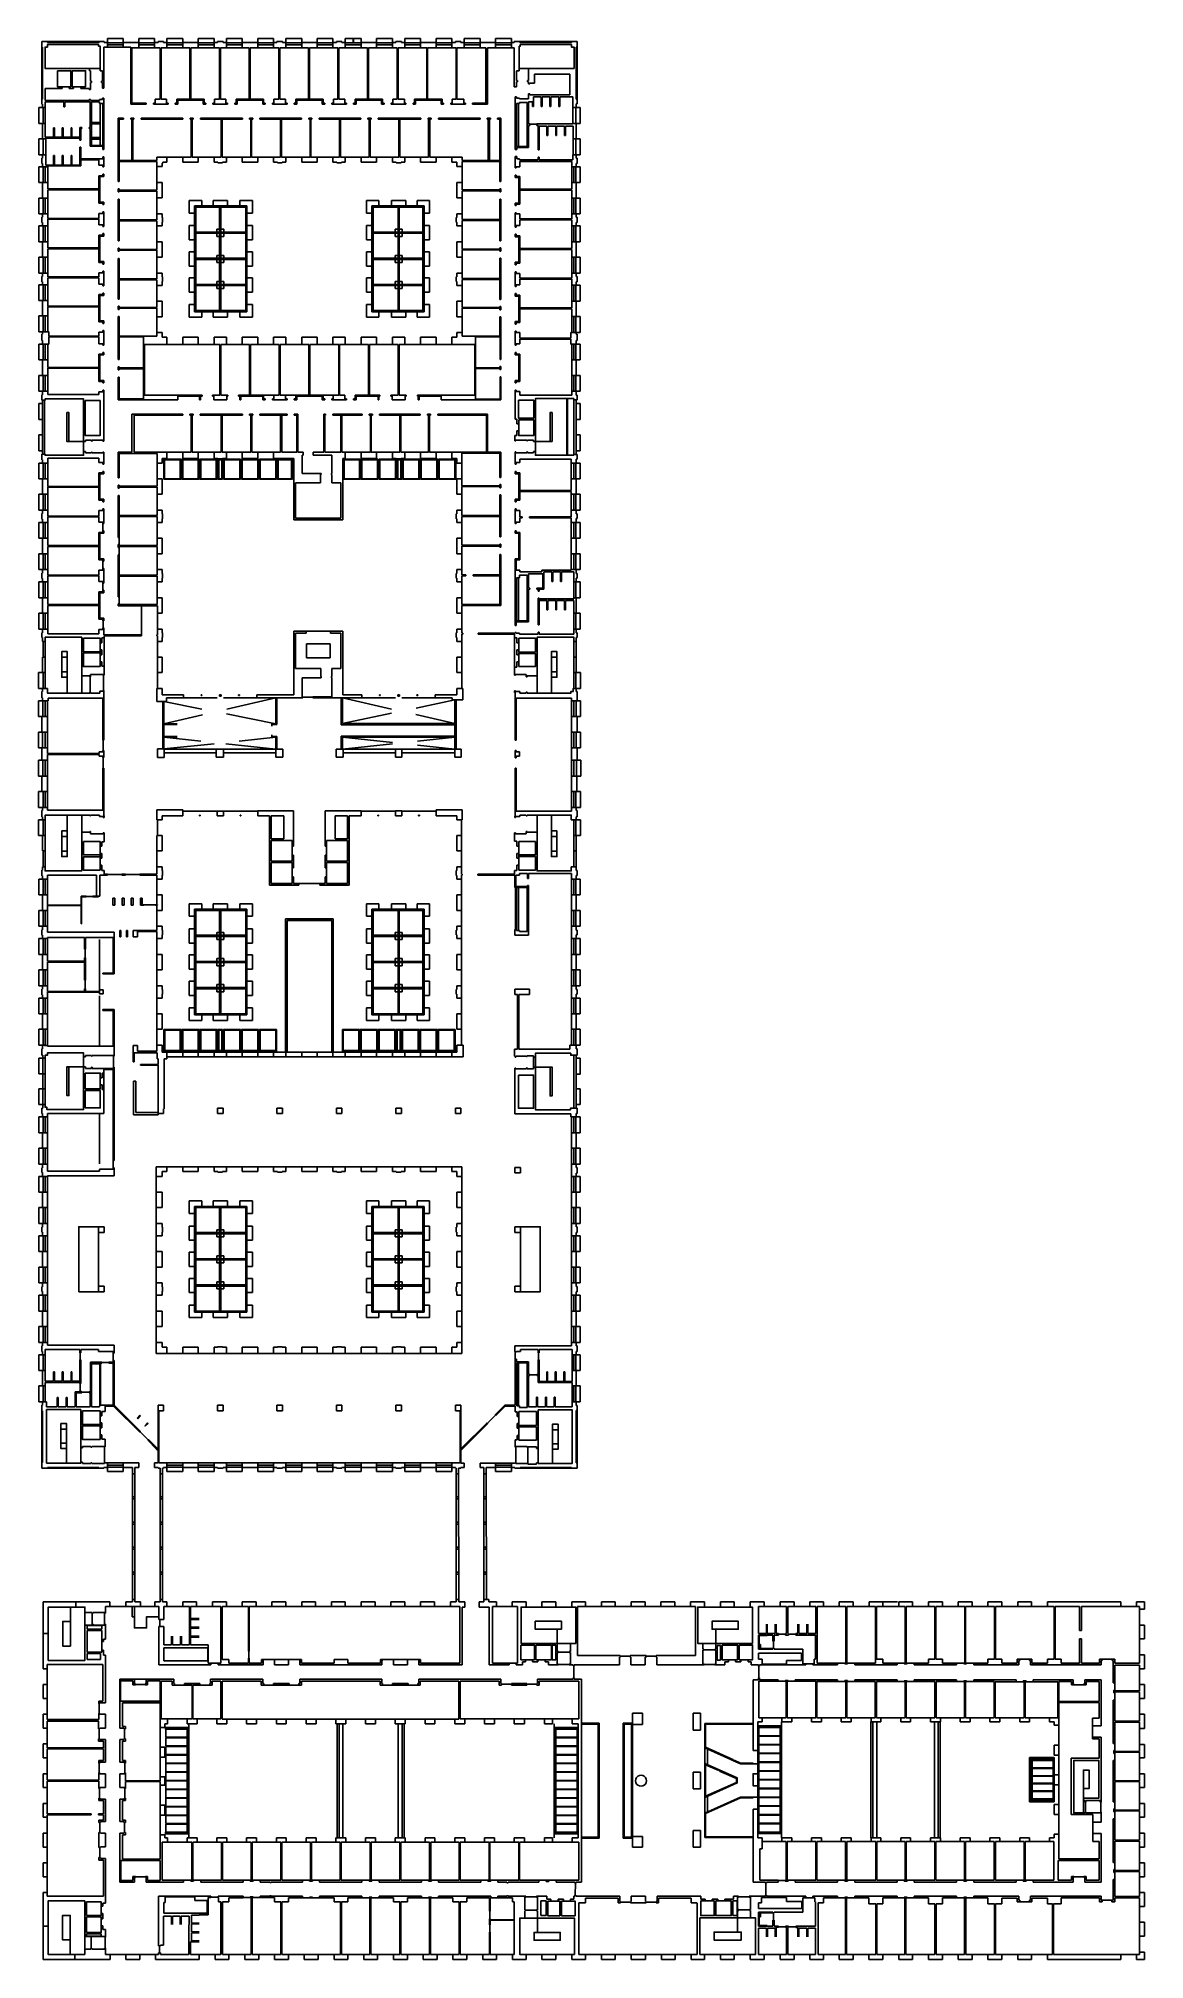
# Model space of a CAD drawing. Header units: millimetres. Extents: x -80 to 60, y -33 to 210.
import ezdxf

# ---------------------------------------------------------------- set-up
doc = ezdxf.new("R2010")
doc.units = ezdxf.units.MM
doc.header["$MEASUREMENT"] = 0
doc.linetypes.add('HIDDEN', pattern=[9.525, 6.35, -3.175])
for name, color, linetype in [('door_markers', 10, 'Continuous'), ('elevator_door_markers', 50, 'Continuous'), ('elevators', 40, 'Continuous'), ('M', 7, 'Continuous'), ('ramps', 13, 'Continuous'), ('semi_transparent_walls', 141, 'Continuous'), ('stairwells', 120, 'Continuous')]:
    doc.layers.add(name, color=color, linetype=linetype)

msp = doc.modelspace()

# ---------------------------------------------------------------- linework, layer by layer
for p, q in [((-71.59, 130.46), (-71.59, 134.06)), ((-19.8, 134.06), (-19.8, 130.35))]:
    msp.add_line(p, q)
at = {"layer": 'door_markers'}
for p, q in [((-71.74, 147.55), (-71.74, 148.45)), ((-69.7, 145.82), (-69.7, 146.72)), ((-71.74, 142.8), (-71.74, 143.7)), ((-69.7, 144.52), (-69.7, 145.42)), ((-71.74, 140.95), (-71.74, 140.05)), ((-69.7, 138.32), (-69.7, 139.22)), ((-71.68, 135.3), (-71.68, 136.2)), ((-73.33, 127.17), (-73.33, 129.12)), ((-71.64, 127.38), (-71.64, 129.33)), ((-46.5, 126.55), (-45.24, 126.55)), ((-71.68, 119.83), (-71.68, 121.14)), ((-71.68, 117.62), (-71.68, 118.93)), ((-71.15, 104.17), (-69.35, 104.17)), ((-68.87, 104.17), (-67.07, 104.17)), ((-73.86, 101.4), (-73.01, 101.4)), ((-66.56, 100.34), (-65.11, 100.34)), ((-73.98, 93.69), (-73.98, 94.78)), ((-73.98, 89.77), (-73.98, 90.86)), ((-70.41, 79.86), (-70.41, 81.25)), ((-70.43, 67.19), (-70.43, 68.09)), ((-74.58, 42.93), (-74.58, 43.83)), ((-70.43, 42.88), (-70.43, 43.78)), ((-19.75, 43.95), (-19.75, 43.05)), ((-16.78, 43.83), (-16.78, 42.93)), ((-71.87, 42.6), (-70.97, 42.6)), ((-74.58, 39.05), (-74.58, 39.95)), ((-74.37, 38.86), (-73.47, 38.86)), ((-17.89, 41.04), (-16.99, 41.04)), ((-23.27, 34.92), (-22.21, 35.98)), ((-71.55, 31.96), (-71.55, 30.01)), ((-67.07, 33.89), (-66.02, 32.84)), ((-19.65, 30), (-19.64, 31.95)), ((-18.12, 29.93), (-18.12, 31.88)), ((-73.09, 9.61), (-73.09, 10.98)), ((-71.52, 9.61), (-71.52, 10.98)), ((-64.57, 10.2), (-64.57, 9.3)), ((12.84, 6.55), (12.84, 7.45)), ((13.46, 8.32), (14.36, 8.32)), ((14.76, 8.32), (15.66, 8.32)), ((-53.31, 5.31), (-53.31, 6.21)), ((-51.43, 5.16), (-50.18, 5.16)), ((-48.23, 5.16), (-46.98, 5.16)), ((-36.43, 5.16), (-35.18, 5.16)), ((-33.23, 5.16), (-31.98, 5.16)), ((-14.28, 6.08), (-12.91, 6.08)), ((-6.48, 5.54), (-5.23, 5.54)), ((-3.22, 5.54), (-1.97, 5.54)), ((4.08, 6.38), (5.45, 6.38)), ((43.9, 5.18), (45.15, 5.18)), ((54.3, 5.18), (55.55, 5.18)), ((-67.74, 2.64), (-66.29, 2.64)), ((-58.11, 4.68), (-57.21, 4.68)), ((-20.47, 4.68), (-19.59, 4.68)), ((-14.29, 4.51), (-12.92, 4.51)), ((-12.35, 2.83), (-12.35, 4.33)), ((4.1, 4.51), (5.47, 4.51)), ((11.02, 2.82), (11.02, 4.32)), ((16.91, 4.58), (17.81, 4.58)), ((21.84, 4.68), (20.94, 4.68)), ((22.2, 4.68), (23.1, 4.68)), ((29.34, 4.68), (28.44, 4.68)), ((29.7, 4.68), (30.6, 4.68)), ((36.84, 4.68), (35.94, 4.68)), ((37.2, 4.68), (38.1, 4.68)), ((-67.64, 1.99), (-66.39, 1.99)), ((-62.7, 1.9), (-61.45, 1.9)), ((-59.5, 1.9), (-58.25, 1.9)), ((-51.45, 1.9), (-50.2, 1.9)), ((-48.25, 1.9), (-47, 1.9)), ((-36.45, 1.9), (-35.2, 1.9)), ((-33.25, 1.9), (-32, 1.9)), ((-21.45, 2.02), (-20.2, 2.02)), ((-18.25, 2.02), (-17, 2.02)), ((14.34, 2.41), (13.44, 2.41)), ((14.7, 2.4), (15.6, 2.4)), ((20.94, 2.38), (21.84, 2.38)), ((22.2, 2.38), (23.1, 2.38)), ((29.34, 2.36), (28.44, 2.36)), ((29.7, 2.36), (30.6, 2.36)), ((36.84, 2.36), (35.94, 2.36)), ((37.2, 2.36), (38.1, 2.36)), ((44.34, 2.33), (43.44, 2.33)), ((44.7, 2.33), (45.6, 2.33)), ((50.75, 1.96), (52, 1.96)), ((55.89, 1.29), (55.89, 2.19)), ((55.89, 0.93), (55.89, 0.03)), ((-72.19, -1.67), (-72.19, -0.42)), ((-72.2, -4.87), (-72.2, -3.62)), ((-69, -4.87), (-69, -3.62)), ((53.08, -3.32), (53.08, -4.57)), ((55.89, -6.36), (55.89, -5.46)), ((55.89, -7.62), (55.89, -6.72)), ((-72.19, -9.17), (-72.19, -7.92)), ((-68.96, -7.92), (-68.96, -9.17)), ((-72.18, -12.37), (-72.18, -11.12)), ((-68.96, -11.12), (-68.96, -12.37)), ((52.19, -12.86), (52.19, -14.11)), ((54.12, -12.86), (54.12, -14.11)), ((55.89, -13.71), (55.89, -12.81)), ((55.89, -14.07), (55.89, -14.97)), ((-72.13, -15.42), (-72.13, -16.67)), ((-69, -15.42), (-69, -16.67)), ((53.11, -15.48), (53.11, -16.73)), ((-72.13, -18.6), (-72.13, -19.85)), ((55.89, -20.46), (55.89, -21.36)), ((55.89, -22.62), (55.89, -21.72)), ((-67.63, -22.3), (-66.38, -22.3)), ((-60.66, -22.72), (-61.56, -22.72)), ((-60.3, -22.72), (-59.4, -22.72)), ((-53.16, -22.72), (-54.06, -22.72)), ((-52.8, -22.72), (-51.9, -22.72)), ((-45.66, -22.72), (-46.56, -22.72)), ((-45.3, -22.72), (-44.4, -22.72)), ((-38.16, -22.72), (-39.06, -22.72)), ((-37.8, -22.72), (-36.9, -22.72)), ((-31.56, -22.72), (-30.66, -22.72)), ((-30.3, -22.72), (-29.4, -22.72)), ((-23.16, -22.72), (-24.06, -22.72)), ((-22.8, -22.72), (-21.9, -22.72)), ((-15.83, -22.72), (-16.73, -22.72)), ((-15.47, -22.72), (-14.57, -22.72)), ((-12.15, -24.6), (-12.14, -23.1)), ((11.9, -23.1), (11.9, -24.6)), ((14.34, -22.74), (13.44, -22.74)), ((15.6, -22.72), (14.7, -22.72)), ((21.84, -22.71), (20.94, -22.71)), ((22.2, -22.71), (23.1, -22.71)), ((29.34, -22.7), (28.44, -22.7)), ((29.7, -22.7), (30.6, -22.7)), ((35.94, -22.72), (36.84, -22.72)), ((37.2, -22.72), (38.1, -22.72)), ((43.44, -22.72), (44.34, -22.72)), ((44.7, -22.72), (45.6, -22.72)), ((50.75, -22.29), (52, -22.29)), ((-58.11, -24.86), (-57.21, -24.86)), ((-53.16, -24.9), (-54.06, -24.9)), ((-52.8, -24.9), (-51.9, -24.9)), ((-45.66, -24.93), (-46.56, -24.93)), ((-45.3, -24.93), (-44.4, -24.93)), ((-38.16, -24.93), (-39.06, -24.93)), ((-37.8, -24.93), (-36.9, -24.93)), ((-30.66, -24.93), (-31.56, -24.93)), ((-30.3, -24.93), (-29.4, -24.93)), ((-22.92, -26.62), (-22.92, -27.56)), ((-22.8, -24.95), (-21.9, -24.95)), ((-18.41, -26.5), (-17.04, -26.5)), ((-18.4, -24.79), (-17.03, -24.79)), ((-5.2, -25.49), (-6.45, -25.49)), ((-3.19, -25.49), (-1.94, -25.49)), ((8.42, -24.8), (9.79, -24.8)), ((8.47, -26.45), (9.84, -26.45)), ((16.91, -24.91), (17.81, -24.91)), ((21.84, -24.93), (20.94, -24.93)), ((22.2, -24.93), (23.1, -24.93)), ((29.34, -24.93), (28.44, -24.93)), ((29.7, -24.93), (30.6, -24.93)), ((36.84, -24.93), (35.94, -24.93)), ((37.2, -24.93), (38.1, -24.93)), ((43.9, -25.44), (45.15, -25.44)), ((54.29, -25.23), (55.54, -25.23)), ((-22.92, -29.27), (-22.92, -28.33)), ((12.84, -26.83), (12.84, -27.73)), ((13.46, -28.58), (14.36, -28.58)), ((14.76, -28.59), (15.66, -28.59)), ((-73.2, -31.27), (-73.2, -29.9)), ((-71.46, -29.91), (-71.46, -31.28)), ((-64.58, -30.97), (-64.58, -31.87))]:
    msp.add_line(p, q, dxfattribs=at)
at = {"layer": 'elevator_door_markers'}
for p, q in [((-76.87, 203.57), (-75.97, 203.57)), ((-75.42, 203.57), (-74.52, 203.57)), ((-19.28, 161.05), (-19.28, 160.15)), ((-72.09, 133.41), (-72.09, 132.51)), ((-19.28, 133.41), (-19.28, 132.51)), ((-72.09, 131.91), (-72.09, 131.01)), ((-19.28, 131.91), (-19.28, 131.01)), ((-72.09, 107.74), (-72.09, 106.84)), ((-72.09, 106.24), (-72.09, 105.34)), ((-72.06, 77.64), (-72.06, 78.54)), ((-72.09, 35.88), (-72.09, 34.98)), ((-72.09, 34.38), (-72.09, 33.48)), ((-19.27, 35.82), (-19.27, 34.92)), ((-19.27, 34.32), (-19.27, 33.42)), ((-71.87, 6.32), (-71.87, 7.42)), ((-18.45, 5.1), (-17.55, 5.1)), ((-16.87, 5.1), (-15.97, 5.1)), ((7.17, 5.1), (8.07, 5.1)), ((8.75, 5.1), (9.65, 5.1)), ((-71.94, -26.9), (-71.94, -26)), ((-15.22, -25.34), (-14.32, -25.34)), ((-13.64, -25.34), (-12.74, -25.34)), ((4.23, -25.31), (5.13, -25.31)), ((5.81, -25.31), (6.71, -25.31)), ((-71.94, -27.58), (-71.94, -28.48))]:
    msp.add_line(p, q, dxfattribs=at)
at = {"layer": 'elevators'}
for points in [[(-77.47, 205.59), (-75.77, 205.59), (-75.77, 203.57), (-77.47, 203.57)], [(-75.62, 205.59), (-73.92, 205.59), (-73.92, 203.57), (-75.62, 203.57)], [(-73.96, 163.98), (-72.08, 163.98), (-72.08, 159.57), (-73.96, 159.57)], [(-19.32, 164.02), (-17.38, 164.02), (-17.38, 161.76), (-19.32, 161.76)], [(-19.28, 161.56), (-17.38, 161.56), (-17.38, 159.56), (-19.28, 159.56)], [(-74.19, 134.01), (-72.09, 134.01), (-72.09, 132.29), (-74.19, 132.29)], [(-19.28, 134.01), (-17.18, 134.01), (-17.18, 132.25), (-19.28, 132.25)], [(-72.09, 130.41), (-74.19, 130.41), (-74.19, 132.14), (-72.09, 132.14)], [(-19.28, 130.41), (-17.18, 130.41), (-17.18, 132.07), (-19.28, 132.07)], [(-74.19, 108.34), (-72.09, 108.34), (-72.09, 106.65), (-74.19, 106.65)], [(-19.28, 108.34), (-17.18, 108.34), (-17.18, 106.66), (-19.28, 106.66)], [(-72.09, 104.74), (-74.19, 104.74), (-74.19, 106.41), (-72.09, 106.41)], [(-19.28, 104.74), (-17.18, 104.74), (-17.18, 106.44), (-19.28, 106.44)], [(-73.96, 79.13), (-72.06, 79.13), (-72.06, 77.13), (-73.96, 77.13)], [(-19.33, 78.88), (-17.4, 78.88), (-17.4, 74.69), (-19.33, 74.69)], [(-73.96, 76.93), (-72.06, 76.93), (-72.06, 74.73), (-73.96, 74.73)], [(-74.31, 36.5), (-72.09, 36.5), (-72.09, 34.77), (-74.31, 34.77)], [(-19.27, 36.43), (-17.05, 36.43), (-17.05, 34.67), (-19.27, 34.67)], [(-72.09, 32.9), (-74.31, 32.9), (-74.31, 34.61), (-72.09, 34.61)], [(-19.27, 32.83), (-17.05, 32.83), (-17.05, 34.49), (-19.27, 34.49)], [(-73.73, 8.78), (-71.87, 8.78), (-71.87, 6.08), (-73.73, 6.08)], [(-19.01, 6.95), (-17.31, 6.95), (-17.31, 5.1), (-19.01, 5.1)], [(-17.11, 6.95), (-15.16, 6.95), (-15.16, 5.1), (-17.11, 5.1)], [(6.36, 6.95), (8.31, 6.95), (8.31, 5.1), (6.36, 5.1)], [(8.51, 6.95), (10.21, 6.95), (10.21, 5.1), (8.51, 5.1)], [(-73.79, -25.44), (-71.94, -25.44), (-71.94, -27.14), (-73.79, -27.14)], [(-15.63, -25.34), (-14.08, -25.34), (-14.08, -27.19), (-15.63, -27.19)], [(-13.88, -25.34), (-12.18, -25.34), (-12.18, -27.19), (-13.88, -27.19)], [(3.67, -25.31), (5.37, -25.31), (5.37, -27.16), (3.67, -27.16)], [(5.57, -25.31), (7.52, -25.31), (7.52, -27.16), (5.57, -27.16)], [(-73.79, -27.34), (-71.94, -27.34), (-71.94, -29.29), (-73.79, -29.29)]]:
    msp.add_lwpolyline(points, close=True, dxfattribs=at)
at = {"layer": 'M'}
for p, q in [((-79.43, 209.27), (-78.73, 209.27)), ((-79.43, 208.57), (-79.43, 209.27)), ((-79.43, 202), (-79.43, 208.57)), ((-79.33, 208.57), (-79.43, 208.57)), ((-79.33, 202), (-79.33, 208.57)), ((-78.73, 208.57), (-79.03, 208.57)), ((-79.03, 208.57), (-79.03, 205.89)), ((-78.73, 209.27), (-72.2, 209.27)), ((-78.73, 209.27), (-78.73, 209.17)), ((-78.73, 209.17), (-72.2, 209.17)), ((-78.73, 208.89), (-78.73, 208.57)), ((-72.27, 208.89), (-78.73, 208.89)), ((-72.27, 208.69), (-72.27, 208.89)), ((-72.07, 208.69), (-72.27, 208.69)), ((-72.2, 209.17), (-72.2, 209.27)), ((-72.2, 209.27), (-71.58, 209.27)), ((-72.07, 205.59), (-72.07, 208.69)), ((-71.62, 208.57), (-71.62, 203.39)), ((-71.16, 208.57), (-71.62, 208.57)), ((-71.58, 209.27), (-71.58, 209.17)), ((-71.58, 209.17), (-71.16, 209.17)), ((-71.16, 209.17), (-71.16, 209.67)), ((-71.16, 209.67), (-69.16, 209.67)), ((-71.16, 209.17), (-71.16, 208.57)), ((-69.16, 209.12), (-71.16, 209.12)), ((-71.16, 208.87), (-69.16, 208.87)), ((-71.16, 208.57), (-69.16, 208.57)), ((-69.16, 209.67), (-69.16, 209.17)), ((-69.16, 209.17), (-67.21, 209.17)), ((-69.16, 208.57), (-69.16, 209.17)), ((-68.22, 208.57), (-69.16, 208.57)), ((-68.22, 208.57), (-68.22, 201.39)), ((-68.1, 208.47), (-68.1, 201.51)), ((-67.21, 208.47), (-68.1, 208.47)), ((-67.21, 209.67), (-65.21, 209.67)), ((-67.21, 209.17), (-67.21, 209.67)), ((-67.21, 209.17), (-67.21, 208.47)), ((-65.21, 209.12), (-67.21, 209.12)), ((-67.21, 208.87), (-65.21, 208.87)), ((-67.21, 208.47), (-65.21, 208.47)), ((-65.21, 209.67), (-65.21, 209.17)), ((-65.21, 209.17), (-64.78, 209.17)), ((-65.21, 209.17), (-65.21, 208.47)), ((-65.21, 208.47), (-64.49, 208.47)), ((-64.78, 209.27), (-64.08, 209.27)), ((-64.78, 209.17), (-64.78, 209.27)), ((-64.49, 208.47), (-64.49, 202)), ((-64.37, 208.47), (-64.37, 202)), ((-63.66, 208.47), (-64.37, 208.47)), ((-64.08, 209.27), (-64.08, 209.17)), ((-64.08, 209.17), (-63.66, 209.17)), ((-63.66, 209.67), (-61.66, 209.67)), ((-63.66, 209.17), (-63.66, 209.67)), ((-63.66, 209.17), (-63.66, 208.47)), ((-61.66, 209.12), (-63.66, 209.12)), ((-63.66, 208.87), (-61.66, 208.87)), ((-61.66, 208.47), (-63.66, 208.47)), ((-61.66, 209.67), (-61.66, 209.17)), ((-61.66, 209.17), (-59.71, 209.17)), ((-61.66, 208.47), (-61.66, 209.17)), ((-60.77, 208.47), (-61.66, 208.47)), ((-60.77, 208.47), (-60.77, 202)), ((-60.65, 208.47), (-60.65, 202)), ((-59.71, 208.47), (-60.65, 208.47)), ((-59.71, 209.67), (-57.71, 209.67)), ((-59.71, 209.17), (-59.71, 209.67)), ((-59.71, 209.17), (-59.71, 208.47)), ((-57.71, 209.12), (-59.71, 209.12)), ((-59.71, 208.87), (-57.71, 208.87)), ((-57.71, 208.47), (-59.71, 208.47)), ((-57.71, 209.67), (-57.71, 209.17)), ((-57.71, 209.17), (-57.28, 209.17)), ((-57.71, 209.17), (-57.71, 208.47)), ((-57.04, 208.47), (-57.71, 208.47)), ((-57.28, 209.27), (-56.58, 209.27)), ((-57.28, 209.17), (-57.28, 209.27)), ((-57.04, 208.47), (-57.04, 202)), ((-56.92, 208.47), (-56.92, 202)), ((-56.92, 208.47), (-56.16, 208.47)), ((-56.58, 209.27), (-56.58, 209.17)), ((-56.58, 209.17), (-56.16, 209.17)), ((-56.16, 209.17), (-56.16, 209.67)), ((-56.16, 209.67), (-54.16, 209.67)), ((-56.16, 209.17), (-56.16, 208.47)), ((-54.16, 209.12), (-56.16, 209.12)), ((-56.16, 208.87), (-54.16, 208.87)), ((-54.16, 208.47), (-56.16, 208.47)), ((-54.16, 209.67), (-54.16, 209.17)), ((-54.16, 209.17), (-52.21, 209.17)), ((-54.16, 208.47), (-54.16, 209.17)), ((-53.29, 208.47), (-54.16, 208.47)), ((-53.29, 208.47), (-53.29, 202)), ((-53.17, 208.47), (-53.17, 202)), ((-52.21, 208.47), (-53.17, 208.47)), ((-52.21, 209.17), (-52.21, 209.67)), ((-52.21, 209.67), (-50.21, 209.67)), ((-52.21, 209.17), (-52.21, 208.47)), ((-50.21, 209.12), (-52.21, 209.12)), ((-52.21, 208.87), (-50.21, 208.87)), ((-50.21, 208.47), (-52.21, 208.47)), ((-50.21, 209.67), (-50.21, 209.17)), ((-50.21, 209.17), (-49.78, 209.17)), ((-50.21, 208.47), (-50.21, 209.17)), ((-49.54, 208.47), (-50.21, 208.47)), ((-49.78, 209.27), (-49.08, 209.27)), ((-49.78, 209.17), (-49.78, 209.27)), ((-49.54, 208.47), (-49.54, 202)), ((-49.42, 208.47), (-49.42, 202)), ((-48.66, 208.47), (-49.42, 208.47)), ((-49.08, 209.27), (-49.08, 209.17)), ((-49.08, 209.17), (-48.66, 209.17)), ((-48.66, 209.17), (-48.66, 209.67)), ((-48.66, 209.67), (-46.66, 209.67)), ((-48.66, 209.17), (-48.66, 208.47)), ((-46.66, 209.12), (-48.66, 209.12)), ((-48.66, 208.87), (-46.66, 208.87)), ((-48.66, 208.47), (-46.66, 208.47)), ((-46.66, 209.67), (-46.66, 209.17)), ((-46.66, 209.17), (-44.71, 209.17)), ((-46.66, 208.47), (-46.66, 209.17)), ((-45.81, 208.47), (-46.66, 208.47)), ((-45.81, 208.47), (-45.81, 202)), ((-45.69, 208.47), (-45.69, 202)), ((-44.71, 208.47), (-45.69, 208.47)), ((-44.71, 209.67), (-42.71, 209.67)), ((-44.71, 209.17), (-44.71, 209.67)), ((-44.71, 209.17), (-44.71, 208.47)), ((-42.71, 209.12), (-44.71, 209.12)), ((-44.71, 208.87), (-42.71, 208.87)), ((-44.71, 208.47), (-42.71, 208.47)), ((-42.71, 209.67), (-42.71, 209.17)), ((-42.71, 209.17), (-42.28, 209.17)), ((-42.71, 208.47), (-42.71, 209.17)), ((-42.09, 208.47), (-42.71, 208.47)), ((-42.28, 209.27), (-41.58, 209.27)), ((-42.28, 209.17), (-42.28, 209.27)), ((-42.09, 208.47), (-42.09, 202)), ((-41.97, 208.47), (-41.97, 202)), ((-41.16, 208.47), (-41.97, 208.47)), ((-41.58, 209.27), (-41.58, 209.17)), ((-41.58, 209.17), (-41.16, 209.17)), ((-41.16, 209.67), (-39.16, 209.67)), ((-41.16, 209.17), (-41.16, 209.67)), ((-41.16, 209.17), (-41.16, 208.47)), ((-39.16, 209.12), (-41.16, 209.12)), ((-41.16, 208.87), (-39.16, 208.87)), ((-41.16, 208.47), (-39.16, 208.47)), ((-40.13, 209.67), (-40.18, 209.67)), ((-40.18, 209.67), (-40.18, 209.12)), ((-40.18, 209.12), (-40.13, 209.12)), ((-40.13, 209.12), (-40.13, 209.67)), ((-39.16, 209.67), (-39.16, 209.17)), ((-39.16, 209.17), (-39.16, 208.47)), ((-37.21, 209.17), (-39.16, 209.17)), ((-39.16, 208.47), (-38.35, 208.47)), ((-38.35, 208.47), (-38.35, 202)), ((-38.23, 208.47), (-38.23, 202)), ((-38.23, 208.47), (-37.21, 208.47)), ((-37.21, 209.67), (-35.21, 209.67)), ((-37.21, 209.17), (-37.21, 209.67)), ((-37.21, 208.47), (-37.21, 209.17)), ((-35.21, 209.12), (-37.21, 209.12)), ((-37.21, 208.87), (-35.21, 208.87)), ((-37.21, 208.47), (-35.21, 208.47)), ((-35.21, 209.67), (-35.21, 209.17)), ((-35.21, 209.17), (-34.78, 209.17)), ((-35.21, 208.47), (-35.21, 209.17)), ((-34.6, 208.47), (-35.21, 208.47)), ((-34.78, 209.17), (-34.78, 209.27)), ((-34.78, 209.27), (-34.08, 209.27)), ((-34.6, 208.47), (-34.6, 202)), ((-34.48, 208.47), (-34.48, 202)), ((-33.66, 208.47), (-34.48, 208.47)), ((-34.08, 209.27), (-34.08, 209.17)), ((-34.08, 209.17), (-33.66, 209.17)), ((-33.66, 209.67), (-31.66, 209.67)), ((-33.66, 209.17), (-33.66, 209.67)), ((-33.66, 209.17), (-33.66, 208.47)), ((-31.66, 209.12), (-33.66, 209.12)), ((-33.66, 208.87), (-31.66, 208.87)), ((-33.66, 208.47), (-31.66, 208.47)), ((-31.66, 209.67), (-31.66, 209.17)), ((-31.66, 209.17), (-29.71, 209.17)), ((-31.66, 208.47), (-31.66, 209.17)), ((-30.88, 208.47), (-31.66, 208.47)), ((-30.88, 208.47), (-30.88, 202)), ((-29.71, 208.47), (-30.78, 208.47)), ((-30.78, 208.47), (-30.78, 202)), ((-29.71, 209.17), (-29.71, 209.67)), ((-29.71, 209.67), (-27.71, 209.67)), ((-29.71, 209.17), (-29.71, 208.47)), ((-27.71, 209.12), (-29.71, 209.12)), ((-29.71, 208.87), (-27.71, 208.87)), ((-27.71, 208.47), (-29.71, 208.47)), ((-27.71, 209.67), (-27.71, 209.17)), ((-27.71, 208.47), (-27.71, 209.17)), ((-27.71, 209.17), (-27.28, 209.17)), ((-27.18, 208.47), (-27.71, 208.47)), ((-27.28, 209.27), (-26.58, 209.27)), ((-27.28, 209.17), (-27.28, 209.27)), ((-27.18, 208.47), (-27.18, 202)), ((-26.16, 208.47), (-27.08, 208.47)), ((-27.08, 208.47), (-27.08, 202)), ((-26.58, 209.27), (-26.58, 209.17)), ((-26.58, 209.17), (-26.16, 209.17)), ((-26.16, 209.67), (-24.16, 209.67)), ((-26.16, 209.17), (-26.16, 209.67)), ((-26.16, 209.17), (-26.16, 208.47)), ((-24.16, 209.12), (-26.16, 209.12)), ((-26.16, 208.87), (-24.16, 208.87)), ((-26.16, 208.47), (-24.16, 208.47)), ((-24.16, 209.67), (-24.16, 209.17)), ((-22.21, 209.17), (-24.16, 209.17)), ((-24.16, 209.17), (-24.16, 208.47)), ((-24.16, 208.47), (-23.44, 208.47)), ((-23.44, 208.47), (-23.44, 201.51)), ((-23.24, 208.47), (-22.21, 208.47)), ((-23.24, 201.39), (-23.24, 208.47)), ((-22.21, 209.67), (-20.21, 209.67)), ((-22.21, 209.17), (-22.21, 209.67)), ((-22.21, 208.47), (-22.21, 209.17)), ((-20.21, 209.12), (-22.21, 209.12)), ((-22.21, 208.87), (-20.21, 208.87)), ((-22.21, 208.47), (-20.21, 208.47)), ((-20.21, 209.67), (-20.21, 209.17)), ((-20.21, 209.17), (-19.86, 209.17)), ((-20.21, 208.47), (-20.21, 209.17)), ((-19.84, 208.47), (-20.21, 208.47)), ((-19.86, 209.27), (-19.16, 209.27)), ((-19.86, 209.17), (-19.86, 209.27)), ((-19.84, 203.55), (-19.84, 208.47)), ((-19.21, 205.59), (-19.21, 208.69)), ((-19.09, 208.69), (-19.21, 208.69)), ((-19.16, 209.27), (-12.63, 209.27)), ((-19.16, 209.27), (-19.16, 209.17)), ((-19.16, 209.17), (-12.63, 209.17)), ((-19.09, 208.89), (-19.09, 208.69)), ((-12.63, 208.89), (-19.09, 208.89)), ((-12.63, 209.27), (-11.93, 209.27)), ((-12.63, 209.17), (-12.63, 209.27)), ((-12.63, 208.57), (-12.63, 208.89)), ((-12.31, 208.57), (-12.63, 208.57)), ((-12.31, 205.89), (-12.31, 208.57)), ((-12.03, 208.57), (-12.03, 202)), ((-11.93, 208.57), (-12.03, 208.57)), ((-11.93, 209.27), (-11.93, 208.57)), ((-11.93, 202), (-11.93, 208.57)), ((-79.03, 205.89), (-73.42, 205.89)), ((-73.42, 205.89), (-73.42, 205.58)), ((-73.29, 205.58), (-73.42, 205.58)), ((-73.29, 205.58), (-73.29, 204.28)), ((-73.29, 204.28), (-73.18, 204.28)), ((-73.29, 204.12), (-73.29, 203.23)), ((-73.18, 204.12), (-73.29, 204.12)), ((-73.18, 204.28), (-73.18, 204.12)), ((-71.78, 205.59), (-72.07, 205.59)), ((-71.92, 204.28), (-71.78, 204.28)), ((-71.92, 204.12), (-71.92, 204.28)), ((-71.92, 204.12), (-71.78, 204.12)), ((-71.78, 204.28), (-71.78, 205.59)), ((-71.78, 203.39), (-71.78, 204.12)), ((-19.58, 205.59), (-19.58, 204.35)), ((-19.21, 205.59), (-19.58, 205.59)), ((-19.58, 204.35), (-19.45, 204.35)), ((-19.58, 204.19), (-19.58, 203.55)), ((-19.45, 204.19), (-19.58, 204.19)), ((-19.45, 204.35), (-19.45, 204.19)), ((-18.19, 204.35), (-18.06, 204.35)), ((-18.19, 204.19), (-18.19, 204.35)), ((-18.06, 204.19), (-18.19, 204.19)), ((-18.06, 205.89), (-12.31, 205.89)), ((-18.06, 204.35), (-18.06, 205.89)), ((-18.06, 203.93), (-18.06, 204.19)), ((-18.06, 203.93), (-17.9, 203.93)), ((-17.9, 204.02), (-17.9, 203.93)), ((-17.28, 204.02), (-17.9, 204.02)), ((-17.28, 205.17), (-17.28, 204.02)), ((-12.83, 205.17), (-17.28, 205.17)), ((-12.83, 205.17), (-12.83, 202.57)), ((-79.43, 202), (-79.33, 202)), ((-79.43, 201.36), (-79.43, 202)), ((-79.33, 201.36), (-79.43, 201.36)), ((-79.33, 200.94), (-79.33, 201.36)), ((-79.03, 203.35), (-79.03, 201.85)), ((-76.87, 203.35), (-79.03, 203.35)), ((-79.03, 201.85), (-73.45, 201.85)), ((-76.64, 201.66), (-79.03, 201.66)), ((-79.03, 201.66), (-79.03, 200.94)), ((-76.87, 203.57), (-76.87, 203.35)), ((-76.64, 201.06), (-76.64, 201.66)), ((-76.52, 201.66), (-76.52, 201.06)), ((-73.32, 201.66), (-76.52, 201.66)), ((-75.97, 203.57), (-75.77, 203.57)), ((-75.97, 203.35), (-75.97, 203.57)), ((-75.42, 203.35), (-75.97, 203.35)), ((-75.62, 203.57), (-75.42, 203.57)), ((-75.42, 203.57), (-75.42, 203.35)), ((-74.52, 203.35), (-74.52, 203.57)), ((-73.45, 203.35), (-74.52, 203.35)), ((-73.45, 203.23), (-73.45, 203.35)), ((-73.45, 203.23), (-73.29, 203.23)), ((-73.45, 201.97), (-73.29, 201.97)), ((-73.45, 201.85), (-73.45, 201.97)), ((-73.32, 198.44), (-73.32, 201.66)), ((-73.29, 201.97), (-73.29, 201.85)), ((-73.29, 201.85), (-72.18, 201.85)), ((-72.18, 201.96), (-71.78, 201.96)), ((-72.18, 201.85), (-72.18, 201.96)), ((-72.06, 196.17), (-72.06, 201.46)), ((-71.62, 203.39), (-71.78, 203.39)), ((-71.78, 202.13), (-71.62, 202.13)), ((-71.78, 201.96), (-71.78, 202.13)), ((-71.62, 202.13), (-71.62, 195.64)), ((-68.22, 201.39), (-66.26, 201.39)), ((-66.26, 201.51), (-68.1, 201.51)), ((-66.26, 201.39), (-66.26, 201.51)), ((-65.36, 201.39), (-65.36, 201.51)), ((-65.16, 201.51), (-65.36, 201.51)), ((-65.36, 201.39), (-63.51, 201.39)), ((-65.16, 202), (-65.16, 201.51)), ((-64.49, 202), (-65.16, 202)), ((-64.37, 202), (-63.71, 202)), ((-63.71, 202), (-63.71, 201.51)), ((-63.71, 201.51), (-63.51, 201.51)), ((-63.51, 201.39), (-63.51, 201.51)), ((-62.61, 201.51), (-62.61, 201.39)), ((-62.41, 201.51), (-62.61, 201.51)), ((-62.29, 201.39), (-62.61, 201.39)), ((-62.41, 202), (-62.41, 201.51)), ((-60.77, 202), (-62.41, 202)), ((-62.29, 201.88), (-62.29, 201.39)), ((-59.08, 201.88), (-62.29, 201.88)), ((-60.65, 202), (-58.96, 202)), ((-59.08, 201.88), (-59.08, 201.39)), ((-59.08, 201.39), (-58.76, 201.39)), ((-58.96, 202), (-58.96, 201.51)), ((-58.96, 201.51), (-58.76, 201.51)), ((-58.76, 201.51), (-58.76, 201.39)), ((-57.66, 201.51), (-57.86, 201.51)), ((-57.86, 201.51), (-57.86, 201.39)), ((-57.86, 201.39), (-56.01, 201.39)), ((-57.66, 202), (-57.66, 201.51)), ((-57.04, 202), (-57.66, 202)), ((-56.21, 202), (-56.92, 202)), ((-56.21, 201.51), (-56.21, 202)), ((-56.01, 201.51), (-56.21, 201.51)), ((-56.01, 201.51), (-56.01, 201.39)), ((-54.91, 201.51), (-55.11, 201.51)), ((-55.11, 201.51), (-55.11, 201.39)), ((-54.79, 201.39), (-55.11, 201.39)), ((-54.91, 202), (-53.29, 202)), ((-54.91, 201.51), (-54.91, 202)), ((-54.79, 201.39), (-54.79, 201.88)), ((-51.58, 201.88), (-54.79, 201.88)), ((-53.17, 202), (-51.46, 202)), ((-51.58, 201.39), (-51.58, 201.88)), ((-51.58, 201.39), (-51.26, 201.39)), ((-51.46, 202), (-51.46, 201.51)), ((-51.46, 201.51), (-51.26, 201.51)), ((-51.26, 201.39), (-51.26, 201.51)), ((-50.36, 201.51), (-50.36, 201.39)), ((-50.16, 201.51), (-50.36, 201.51)), ((-50.36, 201.39), (-48.51, 201.39)), ((-49.54, 202), (-50.16, 202)), ((-50.16, 202), (-50.16, 201.51)), ((-48.71, 202), (-49.42, 202)), ((-48.71, 201.51), (-48.71, 202)), ((-48.51, 201.51), (-48.71, 201.51)), ((-48.51, 201.39), (-48.51, 201.51)), ((-47.41, 201.51), (-47.61, 201.51)), ((-47.61, 201.51), (-47.61, 201.39)), ((-47.29, 201.39), (-47.61, 201.39)), ((-47.41, 202), (-45.81, 202)), ((-47.41, 201.51), (-47.41, 202)), ((-47.29, 201.39), (-47.29, 201.88)), ((-44.08, 201.88), (-47.29, 201.88)), ((-45.69, 202), (-43.96, 202)), ((-44.08, 201.39), (-44.08, 201.88)), ((-44.08, 201.39), (-43.76, 201.39)), ((-43.96, 202), (-43.96, 201.51)), ((-43.96, 201.51), (-43.76, 201.51)), ((-43.76, 201.51), (-43.76, 201.39)), ((-42.86, 201.51), (-42.86, 201.39)), ((-42.66, 201.51), (-42.86, 201.51)), ((-42.86, 201.39), (-41.01, 201.39)), ((-42.66, 202), (-42.66, 201.51)), ((-42.09, 202), (-42.66, 202)), ((-41.21, 202), (-41.97, 202)), ((-41.21, 201.51), (-41.21, 202)), ((-41.01, 201.51), (-41.21, 201.51)), ((-41.01, 201.51), (-41.01, 201.39)), ((-39.91, 201.51), (-40.11, 201.51)), ((-40.11, 201.51), (-40.11, 201.39)), ((-39.79, 201.39), (-40.11, 201.39)), ((-39.91, 201.51), (-39.91, 202)), ((-39.91, 202), (-38.35, 202)), ((-39.79, 201.39), (-39.79, 201.88)), ((-36.58, 201.88), (-39.79, 201.88)), ((-38.23, 202), (-36.46, 202)), ((-36.58, 201.39), (-36.58, 201.88)), ((-36.58, 201.39), (-36.26, 201.39)), ((-36.46, 202), (-36.46, 201.51)), ((-36.46, 201.51), (-36.26, 201.51)), ((-36.26, 201.39), (-36.26, 201.51)), ((-35.36, 201.51), (-35.36, 201.39)), ((-35.16, 201.51), (-35.36, 201.51)), ((-35.36, 201.39), (-33.51, 201.39)), ((-35.16, 202), (-35.16, 201.51)), ((-34.6, 202), (-35.16, 202)), ((-33.71, 202), (-34.48, 202)), ((-33.71, 201.51), (-33.71, 202)), ((-33.71, 201.51), (-33.51, 201.51)), ((-33.51, 201.39), (-33.51, 201.51)), ((-32.41, 201.51), (-32.61, 201.51)), ((-32.61, 201.39), (-32.61, 201.51)), ((-32.29, 201.39), (-32.61, 201.39)), ((-32.41, 202), (-30.88, 202)), ((-32.41, 201.51), (-32.41, 202)), ((-32.29, 201.88), (-32.29, 201.39)), ((-29.08, 201.88), (-32.29, 201.88)), ((-30.78, 202), (-28.96, 202)), ((-29.08, 201.39), (-29.08, 201.88)), ((-29.08, 201.39), (-28.76, 201.39)), ((-28.96, 202), (-28.96, 201.51)), ((-28.96, 201.51), (-28.76, 201.51)), ((-28.76, 201.51), (-28.76, 201.39)), ((-27.66, 201.51), (-27.86, 201.51)), ((-27.86, 201.51), (-27.86, 201.39)), ((-26.01, 201.39), (-27.86, 201.39)), ((-27.66, 202), (-27.18, 202)), ((-27.66, 201.51), (-27.66, 202)), ((-27.08, 202), (-26.21, 202)), ((-26.21, 202), (-26.21, 201.51)), ((-26.21, 201.51), (-26.01, 201.51)), ((-26.01, 201.39), (-26.01, 201.51)), ((-23.44, 201.51), (-25.11, 201.51)), ((-25.11, 201.51), (-25.11, 201.39)), ((-25.11, 201.39), (-23.24, 201.39)), ((-25.01, 201.39), (-25.11, 201.39)), ((-19.58, 203.55), (-19.84, 203.55)), ((-19.74, 202.29), (-19.58, 202.29)), ((-19.74, 195.66), (-19.74, 202.29)), ((-19.58, 202.29), (-19.58, 202.15)), ((-19.58, 202.15), (-19.18, 202.15)), ((-19.31, 196.02), (-19.31, 201.46)), ((-19.18, 202.15), (-19.18, 202.03)), ((-19.18, 202.03), (-18.06, 202.03)), ((-18.06, 202.67), (-17.9, 202.67)), ((-18.06, 202.03), (-18.06, 202.67)), ((-18.06, 201.67), (-18.06, 201.1)), ((-17.54, 201.67), (-18.06, 201.67)), ((-17.9, 202.67), (-17.9, 202.57)), ((-17.9, 202.57), (-12.83, 202.57)), ((-17.54, 201.1), (-17.54, 201.67)), ((-17.44, 202.3), (-17.44, 201.1)), ((-16.45, 202.3), (-17.44, 202.3)), ((-16.45, 201.1), (-16.45, 202.3)), ((-16.33, 202.3), (-16.33, 201.1)), ((-15.34, 202.3), (-16.33, 202.3)), ((-15.34, 201.1), (-15.34, 202.3)), ((-15.22, 202.3), (-15.22, 201.1)), ((-14.23, 202.3), (-15.22, 202.3)), ((-14.23, 201.1), (-14.23, 202.3)), ((-14.11, 202.3), (-14.11, 201.1)), ((-12.47, 202.3), (-14.11, 202.3)), ((-12.47, 202.3), (-12.47, 200.94)), ((-12.03, 202), (-11.93, 202)), ((-11.93, 201.4), (-12.03, 201.4)), ((-12.03, 201.4), (-12.03, 200.94)), ((-11.93, 202), (-11.93, 201.4)), ((-79.83, 200.94), (-79.33, 200.94)), ((-79.83, 198.94), (-79.83, 200.94)), ((-79.33, 198.94), (-79.83, 198.94)), ((-79.03, 200.94), (-79.33, 200.94)), ((-79.33, 198.94), (-79.33, 196.99)), ((-79.03, 198.94), (-79.33, 198.94)), ((-79.28, 200.94), (-79.28, 198.94)), ((-79.03, 198.94), (-79.03, 200.94)), ((-79.03, 197.21), (-79.03, 198.94)), ((-76.52, 201.06), (-76.64, 201.06)), ((-72.06, 199.08), (-73.16, 199.08)), ((-72.06, 198.88), (-73.16, 198.88)), ((-69.82, 199.59), (-69.12, 199.59)), ((-69.82, 191.6), (-69.82, 199.59)), ((-69.12, 199.47), (-69.7, 199.47)), ((-69.7, 194.28), (-69.7, 199.47)), ((-69.12, 199.47), (-69.12, 199.59)), ((-68.22, 199.47), (-68.22, 199.59)), ((-67.82, 199.59), (-68.22, 199.59)), ((-68.08, 199.47), (-68.22, 199.47)), ((-68.08, 194.28), (-68.08, 199.47)), ((-67.96, 194.28), (-67.96, 199.47)), ((-67.82, 199.47), (-67.96, 199.47)), ((-67.82, 199.47), (-67.82, 199.59)), ((-61.63, 199.59), (-66.92, 199.59)), ((-66.92, 199.47), (-66.92, 199.59)), ((-66.92, 199.47), (-61.63, 199.47)), ((-61.63, 199.47), (-61.63, 199.59)), ((-60.73, 199.59), (-60.33, 199.59)), ((-60.73, 199.47), (-60.73, 199.59)), ((-60.73, 199.47), (-60.59, 199.47)), ((-60.59, 194.69), (-60.59, 199.47)), ((-60.47, 199.47), (-60.33, 199.47)), ((-60.47, 194.69), (-60.47, 199.47)), ((-60.33, 199.59), (-60.33, 199.47)), ((-59.43, 199.59), (-54.13, 199.59)), ((-59.43, 199.47), (-59.43, 199.59)), ((-56.83, 199.47), (-59.43, 199.47)), ((-56.83, 194.69), (-56.83, 199.47)), ((-54.13, 199.47), (-56.71, 199.47)), ((-56.71, 194.69), (-56.71, 199.47)), ((-54.13, 199.47), (-54.13, 199.59)), ((-53.23, 199.47), (-53.23, 199.59)), ((-53.23, 199.59), (-52.83, 199.59)), ((-53.23, 199.47), (-53.09, 199.47)), ((-53.09, 194.69), (-53.09, 199.47)), ((-52.97, 194.69), (-52.97, 199.47)), ((-52.97, 199.47), (-52.83, 199.47)), ((-52.83, 199.47), (-52.83, 199.59)), ((-51.93, 199.59), (-51.93, 199.47)), ((-46.67, 199.59), (-51.93, 199.59)), ((-51.93, 199.47), (-49.34, 199.47)), ((-49.34, 194.69), (-49.34, 199.47)), ((-49.22, 199.47), (-46.67, 199.47)), ((-49.22, 194.69), (-49.22, 199.47)), ((-46.67, 199.47), (-46.67, 199.59)), ((-45.77, 199.59), (-45.37, 199.59)), ((-45.77, 199.59), (-45.77, 199.47)), ((-45.77, 199.47), (-45.61, 199.47)), ((-45.61, 194.69), (-45.61, 199.47)), ((-45.49, 194.69), (-45.49, 199.47)), ((-45.49, 199.47), (-45.37, 199.47)), ((-45.37, 199.47), (-45.37, 199.59)), ((-44.47, 199.59), (-39.2, 199.59)), ((-44.47, 199.47), (-44.47, 199.59)), ((-41.88, 199.47), (-44.47, 199.47)), ((-41.88, 194.69), (-41.88, 199.47)), ((-39.2, 199.47), (-41.76, 199.47)), ((-41.76, 194.69), (-41.76, 199.47)), ((-39.2, 199.47), (-39.2, 199.59)), ((-38.3, 199.47), (-38.3, 199.59)), ((-38.3, 199.59), (-37.9, 199.59)), ((-38.3, 199.47), (-38.16, 199.47)), ((-38.16, 194.69), (-38.16, 199.47)), ((-38.04, 194.69), (-38.04, 199.47)), ((-38.04, 199.47), (-37.9, 199.47)), ((-37.9, 199.47), (-37.9, 199.59)), ((-31.62, 199.59), (-37, 199.59)), ((-37, 199.47), (-37, 199.59)), ((-37, 199.47), (-34.39, 199.47)), ((-34.39, 194.69), (-34.39, 199.47)), ((-34.27, 199.47), (-31.62, 199.47)), ((-34.27, 194.69), (-34.27, 199.47)), ((-31.62, 199.47), (-31.62, 199.59)), ((-30.72, 199.47), (-30.72, 199.59)), ((-30.72, 199.59), (-30.32, 199.59)), ((-30.72, 199.47), (-30.65, 199.47)), ((-30.65, 194.69), (-30.65, 199.47)), ((-30.51, 194.69), (-30.51, 199.47)), ((-30.51, 199.47), (-30.32, 199.47)), ((-30.32, 199.47), (-30.32, 199.59)), ((-29.42, 199.59), (-24.15, 199.59)), ((-29.42, 199.47), (-29.42, 199.59)), ((-24.15, 199.47), (-29.42, 199.47)), ((-24.15, 199.47), (-24.15, 199.59)), ((-23.25, 199.59), (-22.85, 199.59)), ((-23.25, 199.47), (-23.25, 199.59)), ((-23.25, 199.47), (-23.13, 199.47)), ((-23.13, 194.28), (-23.13, 199.47)), ((-22.99, 194.28), (-22.99, 199.47)), ((-22.99, 199.47), (-22.85, 199.47)), ((-22.85, 199.47), (-22.85, 199.59)), ((-21.95, 199.59), (-21.54, 199.59)), ((-21.95, 199.47), (-21.95, 199.59)), ((-21.68, 199.47), (-21.95, 199.47)), ((-21.68, 194.28), (-21.68, 199.47)), ((-21.54, 199.59), (-21.54, 191.6)), ((-18.06, 201.1), (-18.04, 201.1)), ((-18.04, 201.07), (-18.04, 201.07)), ((-18.04, 198.9), (-18.04, 201.07)), ((-18.04, 198.9), (-17.89, 198.9)), ((-17.89, 198.7), (-17.89, 198.9)), ((-17.89, 198.86), (-16.99, 198.86)), ((-17.44, 201.1), (-17.54, 201.1)), ((-16.99, 198.7), (-16.99, 198.9)), ((-12.47, 198.9), (-16.99, 198.9)), ((-16.33, 201.1), (-16.45, 201.1)), ((-15.22, 201.1), (-15.34, 201.1)), ((-14.11, 201.1), (-14.23, 201.1)), ((-12.03, 200.94), (-12.47, 200.94)), ((-12.47, 198.94), (-12.47, 200.94)), ((-12.47, 198.9), (-12.47, 198.94)), ((-12.03, 198.94), (-12.47, 198.94)), ((-12.08, 200.94), (-12.08, 198.94)), ((-11.53, 200.94), (-12.03, 200.94)), ((-12.03, 198.94), (-11.53, 198.94)), ((-12.03, 196.99), (-12.03, 198.94)), ((-11.53, 198.94), (-11.53, 200.94)), ((-79.83, 196.99), (-79.33, 196.99)), ((-79.83, 194.99), (-79.83, 196.99)), ((-79.33, 196.99), (-78.93, 196.99)), ((-79.28, 196.99), (-79.28, 194.99)), ((-77.97, 197.21), (-79.03, 197.21)), ((-78.93, 197.1), (-74.64, 197.1)), ((-78.93, 196.99), (-78.93, 197.1)), ((-78.93, 196.99), (-78.93, 194.99)), ((-77.85, 198.41), (-77.97, 198.41)), ((-77.97, 198.41), (-77.97, 197.21)), ((-77.85, 197.21), (-77.85, 198.41)), ((-76.86, 197.21), (-77.85, 197.21)), ((-76.86, 198.41), (-76.86, 197.21)), ((-76.74, 198.41), (-76.86, 198.41)), ((-76.74, 197.21), (-76.74, 198.41)), ((-75.75, 197.21), (-76.74, 197.21)), ((-75.63, 198.41), (-75.75, 198.41)), ((-75.75, 198.41), (-75.75, 197.21)), ((-75.63, 197.21), (-75.63, 198.41)), ((-74.64, 197.21), (-75.63, 197.21)), ((-74.64, 198.44), (-74.64, 197.21)), ((-74.64, 198.44), (-74.37, 198.44)), ((-74.64, 197.1), (-74.64, 196.84)), ((-74.52, 196.84), (-74.64, 196.84)), ((-74.52, 198.32), (-74.37, 198.32)), ((-74.52, 196.84), (-74.52, 198.32)), ((-74.37, 198.32), (-74.37, 198.44)), ((-73.47, 198.32), (-73.47, 198.44)), ((-73.32, 198.44), (-73.47, 198.44)), ((-73.32, 198.32), (-73.47, 198.32)), ((-73.32, 196.07), (-73.32, 198.32)), ((-72.06, 197.18), (-73.16, 197.18)), ((-72.06, 196.98), (-73.16, 196.98)), ((-18.04, 198.7), (-17.89, 198.7)), ((-18.04, 198.7), (-18.04, 195.9)), ((-16.99, 198.7), (-16.84, 198.7)), ((-16.84, 198.7), (-16.84, 195.61)), ((-16.72, 198.61), (-15.73, 198.61)), ((-16.72, 198.61), (-16.72, 195.61)), ((-15.73, 198.61), (-15.73, 197.42)), ((-15.73, 197.42), (-15.61, 197.42)), ((-15.61, 198.61), (-14.62, 198.61)), ((-15.61, 197.42), (-15.61, 198.61)), ((-14.62, 198.61), (-14.62, 197.42)), ((-14.62, 197.42), (-14.5, 197.42)), ((-14.5, 197.42), (-14.5, 198.61)), ((-14.5, 198.61), (-13.51, 198.61)), ((-13.51, 198.61), (-13.51, 197.42)), ((-13.51, 197.42), (-13.39, 197.42)), ((-13.39, 197.42), (-13.39, 198.61)), ((-13.39, 198.61), (-12.43, 198.61)), ((-12.43, 198.61), (-12.43, 196.99)), ((-12.03, 196.99), (-12.43, 196.99)), ((-12.43, 194.99), (-12.43, 196.99)), ((-12.08, 196.99), (-12.08, 194.99)), ((-11.53, 196.99), (-12.03, 196.99)), ((-11.53, 194.99), (-11.53, 196.99)), ((-79.33, 194.99), (-79.83, 194.99)), ((-79.43, 194.57), (-79.43, 193.87)), ((-79.33, 194.57), (-79.43, 194.57)), ((-78.93, 194.99), (-79.33, 194.99)), ((-79.33, 194.99), (-79.33, 194.57)), ((-78.93, 193.69), (-78.93, 194.99)), ((-77.97, 194.89), (-77.97, 193.69)), ((-77.85, 194.89), (-77.97, 194.89)), ((-77.85, 193.69), (-77.85, 194.89)), ((-76.74, 194.89), (-76.86, 194.89)), ((-76.86, 194.89), (-76.86, 193.69)), ((-76.74, 193.69), (-76.74, 194.89)), ((-75.75, 194.89), (-75.75, 193.69)), ((-75.63, 194.89), (-75.75, 194.89)), ((-75.63, 193.69), (-75.63, 194.89)), ((-74.64, 195.94), (-74.64, 193.69)), ((-74.52, 195.94), (-74.64, 195.94)), ((-74.52, 194.47), (-74.52, 195.94)), ((-71.74, 194.47), (-74.52, 194.47)), ((-74.52, 194.36), (-72.23, 194.36)), ((-74.52, 193.58), (-74.52, 194.36)), ((-71.74, 196.07), (-73.32, 196.07)), ((-72.23, 194.36), (-72.23, 193.66)), ((-71.74, 196.07), (-71.74, 196.04)), ((-71.74, 195.64), (-71.74, 196.07)), ((-71.62, 195.64), (-71.74, 195.64)), ((-71.74, 194.74), (-71.74, 194.47)), ((-71.62, 194.74), (-71.74, 194.74)), ((-71.62, 193.45), (-71.62, 194.74)), ((-69.7, 194.28), (-68.08, 194.28)), ((-69.7, 194.16), (-69.7, 191.6)), ((-64.92, 194.16), (-69.7, 194.16)), ((-67.96, 194.28), (-64.92, 194.28)), ((-64.92, 194.69), (-64.92, 194.28)), ((-63.66, 194.69), (-64.92, 194.69)), ((-64.92, 194.16), (-64.92, 193.51)), ((-64.25, 193.95), (-64.18, 193.95)), ((-64.25, 193.51), (-64.25, 193.95)), ((-64.18, 193.95), (-64.18, 194.04)), ((-64.18, 194.04), (-63.66, 194.04)), ((-63.66, 194.69), (-61.66, 194.69)), ((-63.66, 194.04), (-63.66, 194.69)), ((-60.59, 194.69), (-61.66, 194.69)), ((-61.66, 194.04), (-61.66, 194.69)), ((-61.66, 194.04), (-59.71, 194.04)), ((-59.71, 194.69), (-60.47, 194.69)), ((-59.71, 194.04), (-59.71, 194.69)), ((-59.71, 194.69), (-57.71, 194.69)), ((-57.71, 194.69), (-57.71, 194.04)), ((-56.83, 194.69), (-57.71, 194.69)), ((-57.71, 194.04), (-57.23, 194.04)), ((-57.23, 194.04), (-57.23, 193.99)), ((-57.23, 193.99), (-56.63, 193.99)), ((-56.16, 194.69), (-56.71, 194.69)), ((-56.63, 194.04), (-56.16, 194.04)), ((-56.63, 193.99), (-56.63, 194.04)), ((-56.16, 194.04), (-56.16, 194.69)), ((-56.16, 194.69), (-54.16, 194.69)), ((-54.16, 194.69), (-54.16, 194.04)), ((-53.09, 194.69), (-54.16, 194.69)), ((-54.16, 194.04), (-52.21, 194.04)), ((-52.21, 194.69), (-52.97, 194.69)), ((-52.21, 194.04), (-52.21, 194.69)), ((-52.21, 194.69), (-50.21, 194.69)), ((-50.21, 194.04), (-50.21, 194.69)), ((-50.21, 194.69), (-49.34, 194.69)), ((-50.21, 194.04), (-49.73, 194.04)), ((-49.73, 194.04), (-49.73, 193.99)), ((-49.73, 193.99), (-49.13, 193.99)), ((-48.66, 194.69), (-49.22, 194.69)), ((-49.13, 194.04), (-48.66, 194.04)), ((-49.13, 193.99), (-49.13, 194.04)), ((-48.66, 194.04), (-48.66, 194.69)), ((-46.66, 194.69), (-48.66, 194.69)), ((-46.66, 194.69), (-46.66, 194.04)), ((-45.61, 194.69), (-46.66, 194.69)), ((-46.66, 194.04), (-44.71, 194.04)), ((-44.71, 194.69), (-45.49, 194.69)), ((-44.71, 194.04), (-44.71, 194.69)), ((-42.71, 194.69), (-44.71, 194.69)), ((-42.71, 194.69), (-41.88, 194.69)), ((-42.71, 194.04), (-42.71, 194.69)), ((-42.23, 194.04), (-42.71, 194.04)), ((-42.23, 193.99), (-42.23, 194.04)), ((-41.63, 193.99), (-42.23, 193.99)), ((-41.76, 194.69), (-41.16, 194.69)), ((-41.63, 194.04), (-41.63, 193.99)), ((-41.16, 194.04), (-41.63, 194.04)), ((-41.16, 194.69), (-41.16, 194.04)), ((-39.16, 194.69), (-41.16, 194.69)), ((-39.16, 194.69), (-39.16, 194.04)), ((-38.16, 194.69), (-39.16, 194.69)), ((-39.16, 194.04), (-37.21, 194.04)), ((-37.21, 194.69), (-38.04, 194.69)), ((-37.21, 194.04), (-37.21, 194.69)), ((-35.21, 194.69), (-37.21, 194.69)), ((-34.39, 194.69), (-35.21, 194.69)), ((-35.21, 194.04), (-35.21, 194.69)), ((-35.21, 194.04), (-34.73, 194.04)), ((-34.73, 194.04), (-34.73, 193.99)), ((-34.73, 193.99), (-34.13, 193.99)), ((-34.27, 194.69), (-33.66, 194.69)), ((-34.13, 194.04), (-33.66, 194.04)), ((-34.13, 193.99), (-34.13, 194.04)), ((-33.66, 194.04), (-33.66, 194.69)), ((-31.66, 194.69), (-33.66, 194.69)), ((-31.66, 194.69), (-30.65, 194.69)), ((-31.66, 194.04), (-31.66, 194.69)), ((-29.71, 194.04), (-31.66, 194.04)), ((-30.51, 194.69), (-29.71, 194.69)), ((-29.71, 194.69), (-29.71, 194.04)), ((-27.71, 194.69), (-29.71, 194.69)), ((-27.71, 194.69), (-26.41, 194.69)), ((-27.71, 194.04), (-27.71, 194.69)), ((-27.71, 194.04), (-27.11, 194.04)), ((-27.11, 194.04), (-27.11, 193.51)), ((-26.41, 194.69), (-26.41, 194.28)), ((-26.41, 194.28), (-23.13, 194.28)), ((-26.41, 193.51), (-26.41, 194.16)), ((-21.66, 194.16), (-26.41, 194.16)), ((-22.99, 194.28), (-21.68, 194.28)), ((-21.66, 191.6), (-21.66, 194.16)), ((-19.54, 195.66), (-19.74, 195.66)), ((-19.74, 194.76), (-19.54, 194.76)), ((-19.74, 193.33), (-19.74, 194.76)), ((-19.54, 195.66), (-19.54, 195.9)), ((-18.04, 195.9), (-19.54, 195.9)), ((-19.54, 194.47), (-19.54, 194.76)), ((-19.54, 194.47), (-19.18, 194.47)), ((-19.18, 194.47), (-19.18, 194.35)), ((-19.18, 194.35), (-16.84, 194.35)), ((-12.6, 194.14), (-19.13, 194.14)), ((-19.13, 194.14), (-19.13, 193.49)), ((-16.84, 195.61), (-16.72, 195.61)), ((-16.84, 194.71), (-16.72, 194.71)), ((-16.84, 194.35), (-16.84, 194.71)), ((-16.72, 194.71), (-16.72, 194.35)), ((-16.72, 194.35), (-12.47, 194.35)), ((-12.6, 194.14), (-12.6, 193.48)), ((-12.47, 194.35), (-12.47, 194.99)), ((-12.03, 194.99), (-12.47, 194.99)), ((-12.03, 194.99), (-11.53, 194.99)), ((-12.03, 194.57), (-12.03, 194.99)), ((-11.93, 194.57), (-12.03, 194.57)), ((-11.93, 193.87), (-11.93, 194.57)), ((-79.83, 193.48), (-79.33, 193.48)), ((-79.83, 191.48), (-79.83, 193.48)), ((-79.43, 193.87), (-79.33, 193.87)), ((-79.33, 193.87), (-79.33, 193.48)), ((-79.33, 193.48), (-78.67, 193.48)), ((-79.28, 193.48), (-79.28, 191.48)), ((-79.03, 191.48), (-79.03, 193.48)), ((-77.97, 193.69), (-78.93, 193.69)), ((-78.67, 193.48), (-78.67, 193.58)), ((-78.67, 193.58), (-74.52, 193.58)), ((-78.67, 191.48), (-78.67, 193.48)), ((-76.86, 193.69), (-77.85, 193.69)), ((-75.75, 193.69), (-76.74, 193.69)), ((-74.64, 193.69), (-75.63, 193.69)), ((-72.23, 193.66), (-71.74, 193.66)), ((-72.23, 192.35), (-72.23, 190.68)), ((-71.74, 192.35), (-72.23, 192.35)), ((-72.11, 192.23), (-71.62, 192.23)), ((-72.11, 189.02), (-72.11, 192.23)), ((-71.74, 193.66), (-71.74, 193.45)), ((-71.74, 193.45), (-71.62, 193.45)), ((-71.74, 192.55), (-71.62, 192.55)), ((-71.74, 192.55), (-71.74, 192.35)), ((-71.62, 192.23), (-71.62, 192.55)), ((-69.82, 191.6), (-69.7, 191.6)), ((-64.92, 191.51), (-64.92, 193.51)), ((-64.92, 193.51), (-64.25, 193.51)), ((-64.92, 191.51), (-64.92, 190.52)), ((-64.25, 191.51), (-64.92, 191.51)), ((-64.25, 189.56), (-64.25, 191.51)), ((-27.11, 193.51), (-26.41, 193.51)), ((-27.11, 189.56), (-27.11, 191.51)), ((-27.11, 191.51), (-26.41, 191.51)), ((-26.41, 191.51), (-26.41, 193.51)), ((-26.41, 191.51), (-26.41, 190.56)), ((-21.66, 191.6), (-21.54, 191.6)), ((-19.62, 193.33), (-19.74, 193.33)), ((-19.74, 192.43), (-19.74, 192.11)), ((-19.62, 192.43), (-19.74, 192.43)), ((-19.74, 192.11), (-19.25, 192.11)), ((-19.62, 193.49), (-19.62, 193.33)), ((-19.13, 193.49), (-19.62, 193.49)), ((-19.62, 192.23), (-19.62, 192.43)), ((-19.13, 192.23), (-19.62, 192.23)), ((-19.25, 192.11), (-19.25, 188.9)), ((-19.13, 190.64), (-19.13, 192.23)), ((-12.6, 191.48), (-12.6, 193.48)), ((-12.03, 193.48), (-12.6, 193.48)), ((-12.33, 191.48), (-12.33, 193.48)), ((-12.08, 193.48), (-12.08, 191.48)), ((-12.03, 193.48), (-12.03, 193.87)), ((-12.03, 193.87), (-11.93, 193.87)), ((-11.53, 193.48), (-12.03, 193.48)), ((-11.53, 191.48), (-11.53, 193.48)), ((-79.33, 191.48), (-79.83, 191.48)), ((-79.83, 189.53), (-79.33, 189.53)), ((-79.83, 187.53), (-79.83, 189.53)), ((-79.33, 191.48), (-78.67, 191.48)), ((-79.33, 189.53), (-79.33, 191.48)), ((-78.67, 189.53), (-79.33, 189.53)), ((-79.28, 189.53), (-79.28, 187.53)), ((-79.03, 187.53), (-79.03, 189.53)), ((-78.67, 191.48), (-78.67, 190.68)), ((-78.67, 190.68), (-72.23, 190.68)), ((-78.67, 190.58), (-78.67, 189.53)), ((-78.67, 190.58), (-72.23, 190.58)), ((-78.67, 189.53), (-78.67, 187.53)), ((-72.23, 190.58), (-72.23, 188.9)), ((-69.82, 190.3), (-69.82, 190.7)), ((-69.7, 190.7), (-69.82, 190.7)), ((-69.7, 190.3), (-69.82, 190.3)), ((-69.82, 189.4), (-69.7, 189.4)), ((-69.82, 189.4), (-69.82, 184.12)), ((-69.7, 190.52), (-69.7, 190.7)), ((-64.92, 190.52), (-69.7, 190.52)), ((-64.92, 190.42), (-69.7, 190.42)), ((-69.7, 190.3), (-69.7, 190.42)), ((-69.7, 186.77), (-69.7, 189.4)), ((-64.92, 190.42), (-64.92, 189.56)), ((-64.92, 187.56), (-64.92, 189.56)), ((-64.92, 189.56), (-64.25, 189.56)), ((-60.84, 189.21), (-60.84, 187.63)), ((-59.26, 189.21), (-60.84, 189.21)), ((-59.26, 188.53), (-59.26, 189.21)), ((-57.83, 189.21), (-56.03, 189.21)), ((-57.83, 188.53), (-57.83, 189.21)), ((-56.03, 189.21), (-56.03, 188.53)), ((-54.46, 189.21), (-52.88, 189.21)), ((-54.46, 188.53), (-54.46, 189.21)), ((-52.88, 189.21), (-52.88, 187.63)), ((-38.49, 189.21), (-38.49, 187.63)), ((-36.91, 189.21), (-38.49, 189.21)), ((-36.91, 188.53), (-36.91, 189.21)), ((-35.33, 189.21), (-35.33, 188.53)), ((-33.53, 189.21), (-35.33, 189.21)), ((-33.53, 188.53), (-33.53, 189.21)), ((-32.11, 189.21), (-30.53, 189.21)), ((-32.11, 188.53), (-32.11, 189.21)), ((-30.53, 189.21), (-30.53, 187.63)), ((-27.11, 189.56), (-26.41, 189.56)), ((-26.41, 190.56), (-21.66, 190.56)), ((-26.41, 190.46), (-26.41, 189.56)), ((-26.41, 190.46), (-21.66, 190.46)), ((-26.41, 187.56), (-26.41, 189.56)), ((-21.66, 190.7), (-21.54, 190.7)), ((-21.66, 190.56), (-21.66, 190.7)), ((-21.66, 190.46), (-21.66, 190.3)), ((-21.66, 190.3), (-21.54, 190.3)), ((-21.66, 189.4), (-21.66, 186.81)), ((-21.66, 189.4), (-21.54, 189.4)), ((-21.54, 190.7), (-21.54, 190.3)), ((-21.54, 184.14), (-21.54, 189.4)), ((-12.6, 190.64), (-19.13, 190.64)), ((-19.13, 188.78), (-19.13, 190.52)), ((-12.6, 190.52), (-19.13, 190.52)), ((-12.6, 191.48), (-12.03, 191.48)), ((-12.6, 190.64), (-12.6, 191.48)), ((-12.6, 189.53), (-12.6, 190.52)), ((-12.03, 189.53), (-12.6, 189.53)), ((-12.6, 187.53), (-12.6, 189.53)), ((-12.33, 187.53), (-12.33, 189.53)), ((-12.08, 189.53), (-12.08, 187.53)), ((-12.03, 191.48), (-11.53, 191.48)), ((-12.03, 191.48), (-12.03, 189.53)), ((-11.53, 189.53), (-12.03, 189.53)), ((-11.53, 187.53), (-11.53, 189.53)), ((-79.33, 187.53), (-79.83, 187.53)), ((-79.43, 187.13), (-79.33, 187.13)), ((-79.43, 186.43), (-79.43, 187.13)), ((-79.33, 187.53), (-78.67, 187.53)), ((-79.33, 187.13), (-79.33, 187.53)), ((-78.67, 187.53), (-78.67, 186.96)), ((-78.67, 186.96), (-72.23, 186.96)), ((-78.67, 186.86), (-72.23, 186.86)), ((-78.67, 186.86), (-78.67, 186.01)), ((-72.23, 188.9), (-71.74, 188.9)), ((-71.74, 187.59), (-72.23, 187.59)), ((-72.23, 187.59), (-72.23, 186.96)), ((-72.23, 186.86), (-72.23, 186.14)), ((-71.62, 189.02), (-72.11, 189.02)), ((-71.74, 188.9), (-71.74, 188.7)), ((-71.74, 188.7), (-71.62, 188.7)), ((-71.74, 187.8), (-71.74, 187.59)), ((-71.74, 187.8), (-71.62, 187.8)), ((-71.62, 188.7), (-71.62, 189.02)), ((-71.62, 185.95), (-71.62, 187.8)), ((-64.92, 186.77), (-69.7, 186.77)), ((-64.92, 186.67), (-69.7, 186.67)), ((-69.7, 184.12), (-69.7, 186.67)), ((-64.92, 187.56), (-64.92, 186.77)), ((-64.25, 187.56), (-64.92, 187.56)), ((-64.92, 186.67), (-64.92, 186.01)), ((-64.25, 187.08), (-64.25, 187.56)), ((-64.2, 187.08), (-64.25, 187.08)), ((-64.2, 186.48), (-64.2, 187.08)), ((-60.84, 187.63), (-60.16, 187.63)), ((-60.16, 188.53), (-59.26, 188.53)), ((-60.16, 187.63), (-60.16, 188.53)), ((-60.16, 188.38), (-60.01, 188.38)), ((-60.16, 185.23), (-60.16, 188.38)), ((-60.01, 188.38), (-60.01, 188.53)), ((-60.01, 188.53), (-57.01, 188.53)), ((-57.01, 188.38), (-60.01, 188.38)), ((-60.01, 188.38), (-60.01, 185.23)), ((-56.03, 188.53), (-57.83, 188.53)), ((-57.01, 188.53), (-57.01, 188.38)), ((-57.01, 188.38), (-56.86, 188.38)), ((-57.01, 185.23), (-57.01, 188.38)), ((-56.86, 188.53), (-56.86, 188.38)), ((-53.71, 188.53), (-56.86, 188.53)), ((-56.86, 188.38), (-53.71, 188.38)), ((-56.86, 188.38), (-56.86, 185.23)), ((-53.56, 188.53), (-54.46, 188.53)), ((-53.71, 188.38), (-53.71, 188.53)), ((-53.71, 188.38), (-53.71, 185.23)), ((-53.56, 188.38), (-53.71, 188.38)), ((-53.56, 187.63), (-53.56, 188.53)), ((-53.56, 185.23), (-53.56, 188.38)), ((-52.88, 187.63), (-53.56, 187.63)), ((-38.49, 187.63), (-37.81, 187.63)), ((-37.81, 188.53), (-36.91, 188.53)), ((-37.81, 187.63), (-37.81, 188.53)), ((-37.81, 188.38), (-37.66, 188.38)), ((-37.81, 185.23), (-37.81, 188.38)), ((-37.66, 188.38), (-37.66, 188.53)), ((-37.66, 188.53), (-34.51, 188.53)), ((-34.51, 188.38), (-37.66, 188.38)), ((-37.66, 188.38), (-37.66, 185.23)), ((-35.33, 188.53), (-33.53, 188.53)), ((-34.51, 188.53), (-34.51, 188.38)), ((-34.36, 188.38), (-34.51, 188.38)), ((-34.51, 188.38), (-34.51, 185.23)), ((-34.36, 188.53), (-34.36, 188.38)), ((-31.36, 188.53), (-34.36, 188.53)), ((-34.36, 188.38), (-31.36, 188.38)), ((-34.36, 185.23), (-34.36, 188.38)), ((-31.21, 188.53), (-32.11, 188.53)), ((-31.36, 188.38), (-31.36, 188.53)), ((-31.36, 188.38), (-31.36, 185.23)), ((-31.21, 188.38), (-31.36, 188.38)), ((-31.21, 187.63), (-31.21, 188.53)), ((-31.21, 185.23), (-31.21, 188.38)), ((-30.53, 187.63), (-31.21, 187.63)), ((-27.16, 187.08), (-27.11, 187.08)), ((-27.16, 186.48), (-27.16, 187.08)), ((-27.11, 187.08), (-27.11, 187.56)), ((-27.11, 187.56), (-26.41, 187.56)), ((-26.41, 187.56), (-26.41, 186.81)), ((-26.41, 186.81), (-21.66, 186.81)), ((-26.41, 186.71), (-26.41, 186.01)), ((-26.41, 186.71), (-21.66, 186.71)), ((-21.66, 186.71), (-21.66, 184.14)), ((-19.74, 188.9), (-19.74, 188.58)), ((-19.25, 188.9), (-19.74, 188.9)), ((-19.62, 188.58), (-19.74, 188.58)), ((-19.74, 185.86), (-19.74, 187.68)), ((-19.62, 187.68), (-19.74, 187.68)), ((-19.62, 188.78), (-19.13, 188.78)), ((-19.62, 188.78), (-19.62, 188.58)), ((-19.62, 187.52), (-19.62, 187.68)), ((-19.62, 187.52), (-19.13, 187.52)), ((-19.13, 187.52), (-19.13, 186.9)), ((-12.6, 186.9), (-19.13, 186.9)), ((-12.6, 186.78), (-19.13, 186.78)), ((-19.13, 186.07), (-19.13, 186.78)), ((-12.6, 186.9), (-12.6, 187.53)), ((-12.6, 187.53), (-12.03, 187.53)), ((-12.6, 186.01), (-12.6, 186.78)), ((-12.03, 187.53), (-11.53, 187.53)), ((-12.03, 187.53), (-12.03, 187.13)), ((-12.03, 187.13), (-11.93, 187.13)), ((-11.93, 187.13), (-11.93, 186.43)), ((-79.83, 186.01), (-79.33, 186.01)), ((-79.83, 184.01), (-79.83, 186.01)), ((-79.33, 186.43), (-79.43, 186.43)), ((-79.33, 186.01), (-79.33, 186.43)), ((-78.67, 186.01), (-79.33, 186.01)), ((-79.28, 186.01), (-79.28, 184.01)), ((-79.03, 184.01), (-79.03, 186.01)), ((-78.67, 184.01), (-78.67, 186.01)), ((-72.23, 186.14), (-71.74, 186.14)), ((-72.23, 184.85), (-72.23, 183.23)), ((-71.74, 184.85), (-72.23, 184.85)), ((-72.11, 181.52), (-72.11, 184.73)), ((-72.11, 184.73), (-71.62, 184.73)), ((-71.74, 186.14), (-71.74, 185.95)), ((-71.62, 185.95), (-71.74, 185.95)), ((-71.62, 185.05), (-71.74, 185.05)), ((-71.74, 185.05), (-71.74, 184.85)), ((-71.62, 184.73), (-71.62, 185.05)), ((-64.92, 186.01), (-64.25, 186.01)), ((-64.92, 184.01), (-64.92, 186.01)), ((-64.25, 186.48), (-64.2, 186.48)), ((-64.25, 186.01), (-64.25, 186.48)), ((-60.84, 186.05), (-60.16, 186.05)), ((-60.84, 184.25), (-60.84, 186.05)), ((-60.16, 184.25), (-60.84, 184.25)), ((-60.16, 186.05), (-60.16, 184.25)), ((-60.01, 185.23), (-60.16, 185.23)), ((-60.16, 185.08), (-60.01, 185.08)), ((-60.16, 181.93), (-60.16, 185.08)), ((-60.01, 185.08), (-60.01, 185.23)), ((-60.01, 185.23), (-57.01, 185.23)), ((-57.01, 185.08), (-60.01, 185.08)), ((-60.01, 185.08), (-60.01, 181.93)), ((-57.38, 185.59), (-56.48, 185.59)), ((-57.38, 184.69), (-57.38, 185.59)), ((-56.48, 184.69), (-57.38, 184.69)), ((-56.86, 185.23), (-57.01, 185.23)), ((-57.01, 185.23), (-57.01, 185.08)), ((-57.01, 185.08), (-56.86, 185.08)), ((-57.01, 181.93), (-57.01, 185.08)), ((-56.86, 185.23), (-56.86, 185.08)), ((-53.71, 185.23), (-56.86, 185.23)), ((-56.86, 185.08), (-56.86, 181.93)), ((-56.86, 185.08), (-53.71, 185.08)), ((-56.48, 185.59), (-56.48, 184.69)), ((-53.71, 185.23), (-53.56, 185.23)), ((-53.71, 185.08), (-53.71, 185.23)), ((-53.71, 185.08), (-53.71, 181.93)), ((-53.56, 185.08), (-53.71, 185.08)), ((-52.88, 186.05), (-53.56, 186.05)), ((-53.56, 186.05), (-53.56, 184.25)), ((-53.56, 181.93), (-53.56, 185.08)), ((-53.56, 184.25), (-52.88, 184.25)), ((-52.88, 184.25), (-52.88, 186.05)), ((-38.49, 186.05), (-37.81, 186.05)), ((-38.49, 184.25), (-38.49, 186.05)), ((-37.81, 184.25), (-38.49, 184.25)), ((-37.81, 186.05), (-37.81, 184.25)), ((-37.66, 185.23), (-37.81, 185.23)), ((-37.81, 185.08), (-37.66, 185.08)), ((-37.81, 181.93), (-37.81, 185.08)), ((-37.66, 185.08), (-37.66, 185.23)), ((-37.66, 185.23), (-34.51, 185.23)), ((-37.66, 185.08), (-37.66, 181.93)), ((-34.51, 185.08), (-37.66, 185.08)), ((-34.88, 185.59), (-34.88, 184.69)), ((-33.98, 185.59), (-34.88, 185.59)), ((-34.88, 184.69), (-33.98, 184.69)), ((-34.51, 185.23), (-34.51, 185.08)), ((-34.51, 185.23), (-34.36, 185.23)), ((-34.51, 185.08), (-34.51, 181.93)), ((-34.36, 185.08), (-34.51, 185.08)), ((-34.36, 185.23), (-34.36, 185.08)), ((-31.36, 185.23), (-34.36, 185.23)), ((-34.36, 181.93), (-34.36, 185.08)), ((-34.36, 185.08), (-31.36, 185.08)), ((-33.98, 184.69), (-33.98, 185.59)), ((-31.36, 185.08), (-31.36, 185.23)), ((-31.36, 185.23), (-31.21, 185.23)), ((-31.21, 185.08), (-31.36, 185.08)), ((-31.36, 185.08), (-31.36, 181.93)), ((-31.21, 186.05), (-31.21, 184.25)), ((-30.53, 186.05), (-31.21, 186.05)), ((-31.21, 181.93), (-31.21, 185.08)), ((-31.21, 184.25), (-30.53, 184.25)), ((-30.53, 184.25), (-30.53, 186.05)), ((-27.11, 186.48), (-27.16, 186.48)), ((-27.11, 186.01), (-27.11, 186.48)), ((-27.11, 186.01), (-26.41, 186.01)), ((-26.41, 184.01), (-26.41, 186.01)), ((-19.62, 185.86), (-19.74, 185.86)), ((-19.74, 184.64), (-19.74, 184.96)), ((-19.62, 184.96), (-19.74, 184.96)), ((-19.74, 184.64), (-19.25, 184.64)), ((-19.62, 186.07), (-19.13, 186.07)), ((-19.62, 186.07), (-19.62, 185.86)), ((-19.62, 184.76), (-19.62, 184.96)), ((-19.13, 184.76), (-19.62, 184.76)), ((-19.25, 184.64), (-19.25, 181.43)), ((-19.13, 183.16), (-19.13, 184.76)), ((-12.6, 184.01), (-12.6, 186.01)), ((-12.03, 186.01), (-12.6, 186.01)), ((-12.33, 184.01), (-12.33, 186.01)), ((-12.08, 186.01), (-12.08, 184.01)), ((-11.93, 186.43), (-12.03, 186.43)), ((-12.03, 186.43), (-12.03, 186.01)), ((-11.53, 186.01), (-12.03, 186.01)), ((-11.53, 184.01), (-11.53, 186.01)), ((-79.33, 184.01), (-79.83, 184.01)), ((-79.83, 182.06), (-79.33, 182.06)), ((-79.83, 180.06), (-79.83, 182.06)), ((-79.33, 184.01), (-79.33, 182.06)), ((-78.67, 184.01), (-79.33, 184.01)), ((-79.33, 182.06), (-78.67, 182.06)), ((-79.28, 182.06), (-79.28, 180.06)), ((-79.03, 180.06), (-79.03, 182.06)), ((-78.67, 183.23), (-78.67, 184.01)), ((-78.67, 183.23), (-72.23, 183.23)), ((-78.67, 182.06), (-78.67, 183.13)), ((-78.67, 183.13), (-72.23, 183.13)), ((-78.67, 180.06), (-78.67, 182.06)), ((-72.23, 183.13), (-72.23, 181.4)), ((-69.7, 184.12), (-69.82, 184.12)), ((-69.82, 182.82), (-69.82, 183.22)), ((-69.7, 183.22), (-69.82, 183.22)), ((-69.7, 182.82), (-69.82, 182.82)), ((-69.82, 176.79), (-69.82, 181.92)), ((-69.7, 181.92), (-69.82, 181.92)), ((-69.7, 183.22), (-69.7, 183.04)), ((-64.92, 183.04), (-69.7, 183.04)), ((-69.7, 182.94), (-69.7, 182.82)), ((-64.92, 182.94), (-69.7, 182.94)), ((-69.7, 181.92), (-69.7, 179.33)), ((-64.92, 184.01), (-64.25, 184.01)), ((-64.92, 183.04), (-64.92, 184.01)), ((-64.92, 182.06), (-64.92, 182.94)), ((-64.25, 182.06), (-64.92, 182.06)), ((-64.92, 180.06), (-64.92, 182.06)), ((-64.25, 184.01), (-64.25, 182.06)), ((-60.84, 182.75), (-60.16, 182.75)), ((-60.84, 180.95), (-60.84, 182.75)), ((-60.16, 182.75), (-60.16, 180.95)), ((-60.01, 181.93), (-60.16, 181.93)), ((-60.01, 181.78), (-60.01, 181.93)), ((-60.01, 181.93), (-57.01, 181.93)), ((-57.38, 182.29), (-56.48, 182.29)), ((-57.38, 181.39), (-57.38, 182.29)), ((-57.01, 181.93), (-57.01, 181.78)), ((-56.86, 181.93), (-57.01, 181.93)), ((-56.86, 181.93), (-56.86, 181.78)), ((-53.71, 181.93), (-56.86, 181.93)), ((-56.48, 182.29), (-56.48, 181.39)), ((-53.71, 181.78), (-53.71, 181.93)), ((-53.71, 181.93), (-53.56, 181.93)), ((-53.56, 182.75), (-53.56, 180.95)), ((-52.88, 182.75), (-53.56, 182.75)), ((-52.88, 180.95), (-52.88, 182.75)), ((-38.49, 182.75), (-37.81, 182.75)), ((-38.49, 180.95), (-38.49, 182.75)), ((-37.81, 182.75), (-37.81, 180.95)), ((-37.66, 181.93), (-37.81, 181.93)), ((-37.66, 181.78), (-37.66, 181.93)), ((-37.66, 181.93), (-34.51, 181.93)), ((-34.88, 182.29), (-34.88, 181.39)), ((-33.98, 182.29), (-34.88, 182.29)), ((-34.51, 181.93), (-34.36, 181.93)), ((-34.51, 181.93), (-34.51, 181.78)), ((-34.36, 181.93), (-34.36, 181.78)), ((-31.36, 181.93), (-34.36, 181.93)), ((-33.98, 181.39), (-33.98, 182.29)), ((-31.36, 181.93), (-31.21, 181.93)), ((-31.36, 181.78), (-31.36, 181.93)), ((-31.21, 182.75), (-31.21, 180.95)), ((-30.53, 182.75), (-31.21, 182.75)), ((-30.53, 180.95), (-30.53, 182.75)), ((-27.11, 184.01), (-26.41, 184.01)), ((-27.11, 182.06), (-27.11, 184.01)), ((-26.41, 182.06), (-27.11, 182.06)), ((-26.41, 184.01), (-26.41, 183.09)), ((-26.41, 183.09), (-21.66, 183.09)), ((-26.41, 182.99), (-26.41, 182.06)), ((-26.41, 182.99), (-21.66, 182.99)), ((-26.41, 180.06), (-26.41, 182.06)), ((-21.66, 184.14), (-21.54, 184.14)), ((-21.66, 183.24), (-21.54, 183.24)), ((-21.66, 183.09), (-21.66, 183.24)), ((-21.66, 182.84), (-21.66, 182.99)), ((-21.66, 182.84), (-21.54, 182.84)), ((-21.66, 181.94), (-21.66, 179.37)), ((-21.66, 181.94), (-21.54, 181.94)), ((-21.54, 183.24), (-21.54, 182.84)), ((-21.54, 176.73), (-21.54, 181.94)), ((-12.6, 183.16), (-19.13, 183.16)), ((-12.6, 183.04), (-19.13, 183.04)), ((-19.13, 181.31), (-19.13, 183.04)), ((-12.6, 184.01), (-12.6, 183.16)), ((-12.03, 184.01), (-12.6, 184.01)), ((-12.6, 183.04), (-12.6, 182.06)), ((-12.6, 182.06), (-12.03, 182.06)), ((-12.6, 180.06), (-12.6, 182.06)), ((-12.33, 180.06), (-12.33, 182.06)), ((-12.08, 182.06), (-12.08, 180.06)), ((-12.03, 182.06), (-12.03, 184.01)), ((-12.03, 184.01), (-11.53, 184.01)), ((-11.53, 182.06), (-12.03, 182.06)), ((-11.53, 180.06), (-11.53, 182.06)), ((-79.33, 180.06), (-79.83, 180.06)), ((-79.43, 179.64), (-79.33, 179.64)), ((-79.43, 178.94), (-79.43, 179.64)), ((-79.33, 180.06), (-78.67, 180.06)), ((-79.33, 179.64), (-79.33, 180.06)), ((-78.67, 180.06), (-78.67, 179.57)), ((-78.67, 179.57), (-72.23, 179.57)), ((-78.67, 179.47), (-72.23, 179.47)), ((-78.67, 179.47), (-78.67, 178.6)), ((-72.23, 181.4), (-71.74, 181.4)), ((-72.23, 180.1), (-72.23, 179.57)), ((-71.74, 180.1), (-72.23, 180.1)), ((-72.23, 179.47), (-72.23, 178.65)), ((-71.62, 181.52), (-72.11, 181.52)), ((-71.74, 181.4), (-71.74, 181.2)), ((-71.74, 181.2), (-71.62, 181.2)), ((-71.74, 180.3), (-71.74, 180.1)), ((-71.62, 180.3), (-71.74, 180.3)), ((-71.62, 181.2), (-71.62, 181.52)), ((-71.62, 178.45), (-71.62, 180.3)), ((-64.92, 180.06), (-64.92, 179.33)), ((-64.25, 180.06), (-64.92, 180.06)), ((-64.25, 179.59), (-64.25, 180.06)), ((-64.2, 179.59), (-64.25, 179.59)), ((-64.2, 178.99), (-64.2, 179.59)), ((-60.16, 180.95), (-60.84, 180.95)), ((-60.84, 179.45), (-60.84, 177.65)), ((-60.16, 179.45), (-60.84, 179.45)), ((-60.16, 181.78), (-60.16, 178.63)), ((-60.01, 181.78), (-60.16, 181.78)), ((-60.16, 177.65), (-60.16, 179.45)), ((-57.01, 181.78), (-60.01, 181.78)), ((-60.01, 178.63), (-60.01, 181.78)), ((-56.48, 181.39), (-57.38, 181.39)), ((-57.01, 181.78), (-57.01, 178.63)), ((-56.86, 181.78), (-57.01, 181.78)), ((-56.86, 178.63), (-56.86, 181.78)), ((-56.86, 181.78), (-53.71, 181.78)), ((-53.71, 181.78), (-53.56, 181.78)), ((-53.71, 178.63), (-53.71, 181.78)), ((-53.56, 181.78), (-53.56, 178.63)), ((-53.56, 180.95), (-52.88, 180.95)), ((-53.56, 177.65), (-53.56, 179.45)), ((-53.56, 179.45), (-52.88, 179.45)), ((-52.88, 179.45), (-52.88, 177.65)), ((-37.81, 180.95), (-38.49, 180.95)), ((-38.49, 179.45), (-38.49, 177.65)), ((-37.81, 179.45), (-38.49, 179.45)), ((-37.66, 181.78), (-37.81, 181.78)), ((-37.81, 181.78), (-37.81, 178.63)), ((-37.81, 177.65), (-37.81, 179.45)), ((-37.66, 178.63), (-37.66, 181.78)), ((-34.51, 181.78), (-37.66, 181.78)), ((-34.88, 181.39), (-33.98, 181.39)), ((-34.51, 181.78), (-34.36, 181.78)), ((-34.51, 178.63), (-34.51, 181.78)), ((-34.36, 181.78), (-34.36, 178.63)), ((-34.36, 181.78), (-31.36, 181.78)), ((-31.36, 181.78), (-31.21, 181.78)), ((-31.36, 178.63), (-31.36, 181.78)), ((-31.21, 181.78), (-31.21, 178.63)), ((-31.21, 180.95), (-30.53, 180.95)), ((-31.21, 179.45), (-30.53, 179.45)), ((-31.21, 177.65), (-31.21, 179.45)), ((-30.53, 179.45), (-30.53, 177.65)), ((-27.16, 179.59), (-27.11, 179.59)), ((-27.16, 178.99), (-27.16, 179.59)), ((-27.11, 180.06), (-26.41, 180.06)), ((-27.11, 179.59), (-27.11, 180.06)), ((-26.41, 180.06), (-26.41, 179.37)), ((-26.41, 179.37), (-21.66, 179.37)), ((-19.74, 181.43), (-19.74, 181.11)), ((-19.25, 181.43), (-19.74, 181.43)), ((-19.62, 181.11), (-19.74, 181.11)), ((-19.62, 180.21), (-19.74, 180.21)), ((-19.74, 178.38), (-19.74, 180.21)), ((-19.62, 181.31), (-19.13, 181.31)), ((-19.62, 181.11), (-19.62, 181.31)), ((-19.62, 180.03), (-19.62, 180.21)), ((-19.13, 180.03), (-19.62, 180.03)), ((-19.13, 179.42), (-19.13, 180.03)), ((-12.6, 179.42), (-19.13, 179.42)), ((-12.6, 180.06), (-12.6, 179.42)), ((-12.03, 180.06), (-12.6, 180.06)), ((-12.03, 180.06), (-12.03, 179.64)), ((-12.03, 180.06), (-11.53, 180.06)), ((-12.03, 179.64), (-11.93, 179.64)), ((-11.93, 179.64), (-11.93, 178.94)), ((-79.83, 178.6), (-79.33, 178.6)), ((-79.83, 176.6), (-79.83, 178.6)), ((-79.33, 178.94), (-79.43, 178.94)), ((-79.33, 178.6), (-79.33, 178.94)), ((-78.67, 178.6), (-79.33, 178.6)), ((-79.28, 178.6), (-79.28, 176.6)), ((-79.03, 176.6), (-79.03, 178.6)), ((-78.67, 176.6), (-78.67, 178.6)), ((-72.23, 178.65), (-71.74, 178.65)), ((-72.23, 177.35), (-72.23, 175.89)), ((-71.74, 177.35), (-72.23, 177.35)), ((-72.11, 177.23), (-71.62, 177.23)), ((-72.11, 174.02), (-72.11, 177.23)), ((-71.74, 178.65), (-71.74, 178.45)), ((-71.74, 178.45), (-71.62, 178.45)), ((-71.74, 177.55), (-71.74, 177.35)), ((-71.74, 177.55), (-71.62, 177.55)), ((-71.62, 177.23), (-71.62, 177.55)), ((-64.92, 179.33), (-69.7, 179.33)), ((-69.7, 179.23), (-69.7, 176.79)), ((-64.92, 179.23), (-69.7, 179.23)), ((-64.92, 179.23), (-64.92, 178.51)), ((-64.92, 178.51), (-64.25, 178.51)), ((-64.92, 176.51), (-64.92, 178.51)), ((-64.25, 178.99), (-64.2, 178.99)), ((-64.25, 178.51), (-64.25, 178.99)), ((-60.84, 177.65), (-60.16, 177.65)), ((-60.16, 178.63), (-60.01, 178.63)), ((-60.01, 178.48), (-60.16, 178.48)), ((-60.16, 178.48), (-60.16, 175.33)), ((-60.01, 178.63), (-60.01, 178.48)), ((-57.01, 178.63), (-60.01, 178.63)), ((-60.01, 175.33), (-60.01, 178.48)), ((-60.01, 178.48), (-57.01, 178.48)), ((-56.48, 179.02), (-57.38, 179.02)), ((-57.38, 179.02), (-57.38, 178.12)), ((-57.38, 178.12), (-56.48, 178.12)), ((-57.01, 178.63), (-56.86, 178.63)), ((-57.01, 178.48), (-57.01, 178.63)), ((-56.86, 178.48), (-57.01, 178.48)), ((-57.01, 178.48), (-57.01, 175.33)), ((-56.86, 178.63), (-53.71, 178.63)), ((-56.86, 178.48), (-56.86, 178.63)), ((-56.86, 175.33), (-56.86, 178.48)), ((-53.71, 178.48), (-56.86, 178.48)), ((-56.48, 178.12), (-56.48, 179.02)), ((-53.71, 178.63), (-53.71, 178.48)), ((-53.56, 178.63), (-53.71, 178.63)), ((-53.71, 178.48), (-53.56, 178.48)), ((-53.71, 175.33), (-53.71, 178.48)), ((-53.56, 178.48), (-53.56, 175.33)), ((-52.88, 177.65), (-53.56, 177.65)), ((-38.49, 177.65), (-37.81, 177.65)), ((-37.81, 178.63), (-37.66, 178.63)), ((-37.66, 178.48), (-37.81, 178.48)), ((-37.81, 178.48), (-37.81, 175.33)), ((-37.66, 178.63), (-37.66, 178.48)), ((-34.51, 178.63), (-37.66, 178.63)), ((-37.66, 175.33), (-37.66, 178.48)), ((-37.66, 178.48), (-34.51, 178.48)), ((-34.88, 179.02), (-33.98, 179.02)), ((-34.88, 178.12), (-34.88, 179.02)), ((-33.98, 178.12), (-34.88, 178.12)), ((-34.36, 178.63), (-34.51, 178.63)), ((-34.51, 178.48), (-34.51, 178.63)), ((-34.51, 178.48), (-34.36, 178.48)), ((-34.51, 175.33), (-34.51, 178.48)), ((-34.36, 178.63), (-31.36, 178.63)), ((-34.36, 178.48), (-34.36, 178.63)), ((-34.36, 178.48), (-34.36, 175.33)), ((-31.36, 178.48), (-34.36, 178.48)), ((-33.98, 179.02), (-33.98, 178.12)), ((-31.21, 178.63), (-31.36, 178.63)), ((-31.36, 178.63), (-31.36, 178.48)), ((-31.36, 178.48), (-31.21, 178.48)), ((-31.36, 175.33), (-31.36, 178.48)), ((-31.21, 178.48), (-31.21, 175.33)), ((-30.53, 177.65), (-31.21, 177.65)), ((-27.11, 178.99), (-27.16, 178.99)), ((-27.11, 178.51), (-27.11, 178.99)), ((-26.41, 178.51), (-27.11, 178.51)), ((-26.41, 179.27), (-26.41, 178.51)), ((-26.41, 179.27), (-21.66, 179.27)), ((-26.41, 176.51), (-26.41, 178.51)), ((-21.66, 179.27), (-21.66, 176.73)), ((-19.62, 178.38), (-19.74, 178.38)), ((-19.74, 177.16), (-19.74, 177.48)), ((-19.62, 177.48), (-19.74, 177.48)), ((-19.25, 177.16), (-19.74, 177.16)), ((-19.62, 178.58), (-19.13, 178.58)), ((-19.62, 178.58), (-19.62, 178.38)), ((-19.62, 177.28), (-19.62, 177.48)), ((-19.62, 177.28), (-19.13, 177.28)), ((-19.25, 173.95), (-19.25, 177.16)), ((-19.13, 178.58), (-19.13, 179.3)), ((-12.6, 179.3), (-19.13, 179.3)), ((-19.13, 177.28), (-19.13, 175.68)), ((-12.6, 179.3), (-12.6, 178.52)), ((-12.03, 178.52), (-12.6, 178.52)), ((-12.6, 176.52), (-12.6, 178.52)), ((-12.33, 176.52), (-12.33, 178.52)), ((-12.08, 178.52), (-12.08, 176.52)), ((-11.93, 178.94), (-12.03, 178.94)), ((-12.03, 178.94), (-12.03, 178.52)), ((-11.53, 178.52), (-12.03, 178.52)), ((-11.53, 176.52), (-11.53, 178.52)), ((-79.33, 176.6), (-79.83, 176.6)), ((-79.83, 174.65), (-79.33, 174.65)), ((-79.83, 172.65), (-79.83, 174.65)), ((-79.33, 176.6), (-79.33, 174.65)), ((-78.67, 176.6), (-79.33, 176.6)), ((-79.33, 174.65), (-78.67, 174.65)), ((-79.28, 174.65), (-79.28, 172.65)), ((-79.03, 172.65), (-79.03, 174.65)), ((-78.67, 175.89), (-78.67, 176.6)), ((-78.67, 175.89), (-72.23, 175.89)), ((-78.67, 175.79), (-72.23, 175.79)), ((-78.67, 174.65), (-78.67, 175.79)), ((-78.67, 172.65), (-78.67, 174.65)), ((-72.23, 175.79), (-72.23, 173.9)), ((-69.7, 176.79), (-69.82, 176.79)), ((-69.82, 175.49), (-69.82, 175.89)), ((-69.82, 175.89), (-69.7, 175.89)), ((-69.7, 175.49), (-69.82, 175.49)), ((-69.82, 169.15), (-69.82, 174.59)), ((-69.7, 174.59), (-69.82, 174.59)), ((-69.7, 175.89), (-69.7, 175.73)), ((-64.92, 175.73), (-69.7, 175.73)), ((-69.7, 175.63), (-69.7, 175.49)), ((-64.92, 175.63), (-69.7, 175.63)), ((-69.7, 174.59), (-69.7, 172.1)), ((-64.92, 176.51), (-64.92, 175.73)), ((-64.25, 176.51), (-64.92, 176.51)), ((-64.92, 175.63), (-64.92, 174.56)), ((-64.92, 174.56), (-64.25, 174.56)), ((-64.92, 172.56), (-64.92, 174.56)), ((-64.25, 174.56), (-64.25, 176.51)), ((-60.84, 174.5), (-60.84, 176.08)), ((-60.84, 176.08), (-60.16, 176.08)), ((-60.16, 176.08), (-60.16, 175.18)), ((-60.16, 175.33), (-60.01, 175.33)), ((-60.16, 175.18), (-59.26, 175.18)), ((-60.01, 175.33), (-60.01, 175.18)), ((-57.01, 175.33), (-60.01, 175.33)), ((-60.01, 175.18), (-57.01, 175.18)), ((-59.26, 175.18), (-59.26, 174.5)), ((-56.03, 175.18), (-57.83, 175.18)), ((-57.83, 175.18), (-57.83, 174.5)), ((-57.01, 175.18), (-57.01, 175.33)), ((-57.01, 175.33), (-56.86, 175.33)), ((-56.86, 175.33), (-53.71, 175.33)), ((-56.86, 175.18), (-56.86, 175.33)), ((-53.71, 175.18), (-56.86, 175.18)), ((-56.03, 174.5), (-56.03, 175.18)), ((-54.46, 175.18), (-54.46, 174.5)), ((-53.56, 175.18), (-54.46, 175.18)), ((-53.56, 175.33), (-53.71, 175.33)), ((-53.71, 175.33), (-53.71, 175.18)), ((-53.56, 176.08), (-53.56, 175.18)), ((-52.88, 176.08), (-53.56, 176.08)), ((-52.88, 174.5), (-52.88, 176.08)), ((-38.49, 174.5), (-38.49, 176.08)), ((-38.49, 176.08), (-37.81, 176.08)), ((-37.81, 176.08), (-37.81, 175.18)), ((-37.81, 175.33), (-37.66, 175.33)), ((-37.81, 175.18), (-36.91, 175.18)), ((-37.66, 175.33), (-37.66, 175.18)), ((-34.51, 175.33), (-37.66, 175.33)), ((-37.66, 175.18), (-34.51, 175.18)), ((-36.91, 175.18), (-36.91, 174.5)), ((-35.33, 175.18), (-33.53, 175.18)), ((-35.33, 174.5), (-35.33, 175.18)), ((-34.36, 175.33), (-34.51, 175.33)), ((-34.51, 175.18), (-34.51, 175.33)), ((-34.36, 175.33), (-31.36, 175.33)), ((-34.36, 175.18), (-34.36, 175.33)), ((-31.36, 175.18), (-34.36, 175.18)), ((-33.53, 175.18), (-33.53, 174.5)), ((-32.11, 175.18), (-32.11, 174.5)), ((-31.21, 175.18), (-32.11, 175.18)), ((-31.21, 175.33), (-31.36, 175.33)), ((-31.36, 175.33), (-31.36, 175.18)), ((-31.21, 176.08), (-31.21, 175.18)), ((-30.53, 176.08), (-31.21, 176.08)), ((-30.53, 174.5), (-30.53, 176.08)), ((-27.11, 176.51), (-26.41, 176.51)), ((-27.11, 174.56), (-27.11, 176.51)), ((-26.41, 174.56), (-27.11, 174.56)), ((-26.41, 176.51), (-26.41, 175.72)), ((-26.41, 175.72), (-21.66, 175.72)), ((-26.41, 175.62), (-26.41, 174.56)), ((-26.41, 175.62), (-21.66, 175.62)), ((-26.41, 172.56), (-26.41, 174.56)), ((-21.66, 176.73), (-21.54, 176.73)), ((-21.66, 175.72), (-21.66, 175.83)), ((-21.66, 175.83), (-21.54, 175.83)), ((-21.66, 175.43), (-21.66, 175.62)), ((-21.66, 175.43), (-21.54, 175.43)), ((-21.66, 174.53), (-21.54, 174.53)), ((-21.66, 172.11), (-21.66, 174.53)), ((-21.54, 175.83), (-21.54, 175.43)), ((-21.54, 174.53), (-21.54, 169.18)), ((-12.6, 175.68), (-19.13, 175.68)), ((-19.13, 175.56), (-19.13, 173.83)), ((-12.6, 175.56), (-19.13, 175.56)), ((-12.6, 175.68), (-12.6, 176.52)), ((-12.03, 176.52), (-12.6, 176.52)), ((-12.6, 175.56), (-12.6, 174.57)), ((-12.03, 174.57), (-12.6, 174.57)), ((-12.6, 172.57), (-12.6, 174.57)), ((-12.33, 172.57), (-12.33, 174.57)), ((-12.08, 174.57), (-12.08, 172.57)), ((-12.03, 174.57), (-12.03, 176.52)), ((-12.03, 176.52), (-11.53, 176.52)), ((-11.53, 174.57), (-12.03, 174.57)), ((-11.53, 172.57), (-11.53, 174.57)), ((-79.33, 172.65), (-79.83, 172.65)), ((-79.43, 172.36), (-79.33, 172.36)), ((-79.43, 171.56), (-79.43, 172.36)), ((-79.33, 172.36), (-79.33, 172.65)), ((-79.33, 172.65), (-78.57, 172.65)), ((-78.57, 172.12), (-78.57, 172.65)), ((-78.57, 172.12), (-72.23, 172.12)), ((-72.23, 173.9), (-71.74, 173.9)), ((-72.23, 172.6), (-72.23, 172.12)), ((-71.74, 172.6), (-72.23, 172.6)), ((-71.62, 174.02), (-72.11, 174.02)), ((-71.74, 173.9), (-71.74, 173.7)), ((-71.74, 173.7), (-71.62, 173.7)), ((-71.74, 172.8), (-71.74, 172.6)), ((-71.74, 172.8), (-71.62, 172.8)), ((-71.62, 173.7), (-71.62, 174.02)), ((-71.62, 170.95), (-71.62, 172.8)), ((-64.92, 172.1), (-69.7, 172.1)), ((-64.92, 172.56), (-64.92, 172.1)), ((-64.25, 172.56), (-64.92, 172.56)), ((-64.25, 172.56), (-64.25, 171.96)), ((-59.26, 174.5), (-60.84, 174.5)), ((-57.83, 174.5), (-56.03, 174.5)), ((-54.46, 174.5), (-52.88, 174.5)), ((-36.91, 174.5), (-38.49, 174.5)), ((-33.53, 174.5), (-35.33, 174.5)), ((-32.11, 174.5), (-30.53, 174.5)), ((-27.11, 172.56), (-26.41, 172.56)), ((-27.11, 172.56), (-27.11, 171.96)), ((-26.41, 172.56), (-26.41, 172.11)), ((-26.41, 172.11), (-21.66, 172.11)), ((-19.74, 173.95), (-19.25, 173.95)), ((-19.74, 173.63), (-19.74, 173.95)), ((-19.62, 173.63), (-19.74, 173.63)), ((-19.62, 172.73), (-19.74, 172.73)), ((-19.74, 170.95), (-19.74, 172.73)), ((-19.62, 173.83), (-19.62, 173.63)), ((-19.13, 173.83), (-19.62, 173.83)), ((-19.62, 172.56), (-19.62, 172.73)), ((-19.62, 172.56), (-19.13, 172.56)), ((-19.13, 172.56), (-19.13, 171.86)), ((-12.7, 171.86), (-12.7, 172.57)), ((-12.03, 172.57), (-12.7, 172.57)), ((-12.03, 172.57), (-11.53, 172.57)), ((-12.03, 172.36), (-12.03, 172.57)), ((-11.93, 172.36), (-12.03, 172.36)), ((-11.93, 171.56), (-11.93, 172.36)), ((-79.83, 171.1), (-79.33, 171.1)), ((-79.83, 169.1), (-79.83, 171.1)), ((-79.33, 171.56), (-79.43, 171.56)), ((-79.33, 171.1), (-79.33, 171.56)), ((-79.33, 171.1), (-78.57, 171.1)), ((-79.28, 171.1), (-79.28, 169.1)), ((-79.03, 169.1), (-79.03, 171.1)), ((-78.67, 169.1), (-78.67, 171.1)), ((-78.57, 172.02), (-72.23, 172.02)), ((-78.57, 171.1), (-78.57, 172.02)), ((-72.23, 172.02), (-72.23, 171.15)), ((-72.23, 171.15), (-71.74, 171.15)), ((-72.23, 169.85), (-71.74, 169.85)), ((-72.23, 168.17), (-72.23, 169.85)), ((-72.11, 169.73), (-72.11, 166.52)), ((-71.62, 169.73), (-72.11, 169.73)), ((-71.74, 171.15), (-71.74, 170.95)), ((-71.74, 170.95), (-71.62, 170.95)), ((-71.74, 169.85), (-71.74, 170.05)), ((-71.74, 170.05), (-71.62, 170.05)), ((-71.62, 170.05), (-71.62, 169.73)), ((-69.7, 172.01), (-69.7, 169.15)), ((-66.6, 172.01), (-69.7, 172.01)), ((-66.6, 168.11), (-66.6, 172.01)), ((-66.48, 171.05), (-66.48, 164.67)), ((-63.66, 171.05), (-66.48, 171.05)), ((-64.25, 171.96), (-63.66, 171.96)), ((-63.66, 171.96), (-63.66, 171.05)), ((-63.66, 171.05), (-61.66, 171.05)), ((-61.66, 171.96), (-59.71, 171.96)), ((-61.66, 171.05), (-61.66, 171.96)), ((-59.71, 171.05), (-61.66, 171.05)), ((-59.71, 171.96), (-59.71, 171.05)), ((-57.71, 171.05), (-59.71, 171.05)), ((-57.71, 171.96), (-56.16, 171.96)), ((-57.71, 171.96), (-57.71, 171.05)), ((-56.99, 171.05), (-57.71, 171.05)), ((-56.99, 171.05), (-56.99, 164.67)), ((-56.87, 164.67), (-56.87, 171.05)), ((-56.16, 171.05), (-56.87, 171.05)), ((-56.16, 171.96), (-56.16, 171.05)), ((-54.16, 171.05), (-56.16, 171.05)), ((-54.16, 171.96), (-52.21, 171.96)), ((-54.16, 171.05), (-54.16, 171.96)), ((-53.24, 171.05), (-54.16, 171.05)), ((-53.24, 171.05), (-53.24, 164.67)), ((-53.12, 164.67), (-53.12, 171.05)), ((-52.21, 171.05), (-53.12, 171.05)), ((-52.21, 171.96), (-52.21, 171.05)), ((-50.21, 171.05), (-52.21, 171.05)), ((-50.21, 171.96), (-48.66, 171.96)), ((-50.21, 171.96), (-50.21, 171.05)), ((-50.21, 171.05), (-49.49, 171.05)), ((-49.49, 171.05), (-49.49, 164.67)), ((-49.37, 164.67), (-49.37, 171.05)), ((-48.66, 171.05), (-49.37, 171.05)), ((-48.66, 171.96), (-48.66, 171.05)), ((-46.66, 171.05), (-48.66, 171.05)), ((-46.66, 171.96), (-44.71, 171.96)), ((-46.66, 171.05), (-46.66, 171.96)), ((-45.74, 171.05), (-46.66, 171.05)), ((-45.74, 164.67), (-45.74, 171.05)), ((-44.71, 171.05), (-45.62, 171.05)), ((-45.62, 164.67), (-45.62, 171.05)), ((-44.71, 171.96), (-44.71, 171.05)), ((-42.71, 171.05), (-44.71, 171.05)), ((-42.71, 171.96), (-41.16, 171.96)), ((-42.71, 171.96), (-42.71, 171.05)), ((-42.71, 171.05), (-41.99, 171.05)), ((-41.99, 171.05), (-41.99, 164.67)), ((-41.16, 171.05), (-41.87, 171.05)), ((-41.87, 164.67), (-41.87, 171.05)), ((-41.16, 171.96), (-41.16, 171.05)), ((-39.16, 171.05), (-41.16, 171.05)), ((-39.16, 171.96), (-37.21, 171.96)), ((-39.16, 171.05), (-39.16, 171.96)), ((-38.24, 171.05), (-39.16, 171.05)), ((-38.24, 164.67), (-38.24, 171.05)), ((-38.12, 171.05), (-38.12, 164.67)), ((-37.21, 171.05), (-38.12, 171.05)), ((-37.21, 171.96), (-37.21, 171.05)), ((-35.21, 171.05), (-37.21, 171.05)), ((-35.21, 171.96), (-33.66, 171.96)), ((-35.21, 171.05), (-35.21, 171.96)), ((-34.49, 171.05), (-35.21, 171.05)), ((-34.49, 164.67), (-34.49, 171.05)), ((-34.37, 171.05), (-34.37, 164.67)), ((-33.66, 171.05), (-34.37, 171.05)), ((-33.66, 171.96), (-33.66, 171.05)), ((-31.66, 171.05), (-33.66, 171.05)), ((-31.66, 171.96), (-31.66, 171.05)), ((-29.71, 171.96), (-31.66, 171.96)), ((-31.66, 171.05), (-29.71, 171.05)), ((-29.71, 171.05), (-29.71, 171.96)), ((-29.71, 171.05), (-27.71, 171.05)), ((-27.71, 171.96), (-27.11, 171.96)), ((-27.71, 171.96), (-27.71, 171.05)), ((-27.71, 171.05), (-24.84, 171.05)), ((-24.84, 164.67), (-24.84, 171.05)), ((-24.74, 172), (-24.74, 168.12)), ((-24.74, 172), (-21.64, 172)), ((-21.64, 169.18), (-21.64, 172)), ((-19.62, 170.95), (-19.74, 170.95)), ((-19.74, 169.73), (-19.74, 170.05)), ((-19.62, 170.05), (-19.74, 170.05)), ((-19.74, 169.73), (-19.25, 169.73)), ((-19.62, 171.15), (-19.62, 170.95)), ((-19.13, 171.15), (-19.62, 171.15)), ((-19.62, 169.85), (-19.62, 170.05)), ((-19.13, 169.85), (-19.62, 169.85)), ((-19.25, 169.73), (-19.25, 166.52)), ((-12.7, 171.86), (-19.13, 171.86)), ((-12.7, 171.74), (-19.13, 171.74)), ((-19.13, 171.74), (-19.13, 171.15)), ((-19.13, 166.4), (-19.13, 169.85)), ((-12.7, 171.74), (-12.7, 171.1)), ((-12.03, 171.1), (-12.7, 171.1)), ((-12.6, 169.1), (-12.6, 171.1)), ((-12.33, 169.1), (-12.33, 171.1)), ((-12.08, 171.1), (-12.08, 169.1)), ((-12.03, 171.56), (-11.93, 171.56)), ((-12.03, 171.1), (-12.03, 171.56)), ((-11.53, 171.1), (-12.03, 171.1)), ((-11.53, 169.1), (-11.53, 171.1)), ((-79.33, 169.1), (-79.83, 169.1)), ((-79.33, 169.1), (-79.33, 167.15)), ((-78.67, 169.1), (-79.33, 169.1)), ((-78.67, 168.17), (-78.67, 169.1)), ((-72.23, 168.17), (-78.67, 168.17)), ((-72.23, 168.07), (-78.67, 168.07)), ((-78.67, 167.15), (-78.67, 168.07)), ((-72.23, 166.4), (-72.23, 168.07)), ((-69.7, 169.15), (-69.82, 169.15)), ((-69.82, 167.85), (-69.82, 168.25)), ((-69.7, 168.25), (-69.82, 168.25)), ((-69.7, 167.85), (-69.82, 167.85)), ((-69.7, 168.25), (-69.7, 168.11)), ((-69.7, 168.11), (-66.6, 168.11)), ((-69.7, 167.99), (-69.7, 167.85)), ((-66.6, 167.99), (-69.7, 167.99)), ((-66.6, 164.18), (-66.6, 167.99)), ((-24.74, 168.12), (-21.66, 168.12)), ((-24.74, 168.02), (-21.66, 168.02)), ((-24.74, 164.16), (-24.74, 168.02)), ((-21.66, 168.28), (-21.54, 168.28)), ((-21.66, 168.12), (-21.66, 168.28)), ((-21.66, 167.88), (-21.66, 168.02)), ((-21.66, 167.88), (-21.54, 167.88)), ((-21.64, 169.18), (-21.54, 169.18)), ((-21.54, 168.28), (-21.54, 167.88)), ((-12.03, 169.1), (-12.6, 169.1)), ((-12.6, 169.1), (-12.6, 167.15)), ((-12.03, 167.15), (-12.03, 169.1)), ((-12.03, 169.1), (-11.53, 169.1)), ((-79.83, 167.15), (-79.33, 167.15)), ((-79.83, 165.15), (-79.83, 167.15)), ((-79.33, 165.15), (-79.83, 165.15)), ((-79.33, 167.15), (-78.67, 167.15)), ((-79.33, 165.15), (-78.67, 165.15)), ((-79.33, 164.72), (-79.33, 165.15)), ((-79.28, 167.15), (-79.28, 165.15)), ((-79.03, 165.15), (-79.03, 167.15)), ((-78.67, 165.15), (-78.67, 167.15)), ((-78.67, 165.15), (-78.67, 164.74)), ((-71.74, 166.4), (-72.23, 166.4)), ((-72.23, 165.1), (-71.74, 165.1)), ((-72.23, 164.74), (-72.23, 165.1)), ((-72.11, 166.52), (-71.62, 166.52)), ((-71.74, 166.2), (-71.74, 166.4)), ((-71.74, 166.2), (-71.62, 166.2)), ((-71.74, 165.1), (-71.74, 165.3)), ((-71.74, 165.3), (-71.62, 165.3)), ((-71.62, 166.52), (-71.62, 166.2)), ((-71.62, 165.3), (-71.62, 158.87)), ((-69.82, 164.06), (-69.82, 166.95)), ((-69.7, 166.95), (-69.82, 166.95)), ((-69.7, 166.95), (-69.7, 164.18)), ((-21.64, 166.98), (-21.54, 166.98)), ((-21.64, 166.98), (-21.64, 164.16)), ((-21.54, 166.98), (-21.54, 164.06)), ((-19.74, 166.52), (-19.74, 166.2)), ((-19.25, 166.52), (-19.74, 166.52)), ((-19.62, 166.2), (-19.74, 166.2)), ((-19.74, 165.3), (-19.74, 161.62)), ((-19.74, 165.23), (-19.74, 165.3)), ((-19.62, 165.3), (-19.74, 165.3)), ((-19.62, 166.2), (-19.62, 166.4)), ((-19.62, 166.4), (-19.13, 166.4)), ((-19.62, 165.11), (-19.62, 165.3)), ((-19.13, 165.11), (-19.62, 165.11)), ((-19.13, 164.65), (-19.13, 165.11)), ((-12.6, 165.15), (-12.6, 167.15)), ((-12.6, 167.15), (-12.03, 167.15)), ((-12.6, 164.65), (-12.6, 165.15)), ((-12.03, 165.15), (-12.6, 165.15)), ((-12.33, 165.15), (-12.33, 167.15)), ((-12.08, 167.15), (-12.08, 165.15)), ((-11.53, 167.15), (-12.03, 167.15)), ((-12.03, 164.67), (-12.03, 165.15)), ((-12.03, 165.15), (-11.53, 165.15)), ((-11.53, 165.15), (-11.53, 167.15)), ((-79.83, 163.6), (-79.33, 163.6)), ((-79.83, 161.6), (-79.83, 163.6)), ((-79.43, 164.02), (-79.43, 164.72)), ((-79.43, 164.72), (-79.33, 164.72)), ((-79.03, 164.02), (-79.43, 164.02)), ((-79.33, 157.22), (-79.33, 164.02)), ((-79.08, 157.22), (-79.08, 164.02)), ((-79.03, 164.18), (-79.03, 164.02)), ((-74.17, 164.18), (-79.03, 164.18)), ((-78.67, 164.74), (-72.23, 164.74)), ((-76.02, 162.46), (-76.27, 162.46)), ((-76.27, 162.46), (-76.27, 158.81)), ((-76.02, 158.81), (-76.02, 162.46)), ((-74.17, 158.8), (-74.17, 164.18)), ((-62.29, 164.06), (-69.82, 164.06)), ((-69.7, 164.18), (-66.6, 164.18)), ((-66.48, 164.67), (-59.21, 164.67)), ((-62.29, 164.55), (-62.29, 164.06)), ((-59.53, 164.55), (-62.29, 164.55)), ((-59.53, 164.06), (-59.53, 164.55)), ((-59.41, 164.06), (-59.53, 164.06)), ((-59.41, 164.55), (-59.41, 164.06)), ((-59.21, 164.55), (-59.41, 164.55)), ((-59.21, 164.67), (-59.21, 164.55)), ((-57.9, 164.67), (-57.9, 164.55)), ((-56.99, 164.67), (-57.9, 164.67)), ((-57.9, 164.55), (-57.76, 164.55)), ((-57.76, 164.55), (-57.76, 164.06)), ((-57.76, 164.06), (-56.11, 164.06)), ((-55.96, 164.67), (-56.87, 164.67)), ((-56.11, 164.55), (-55.96, 164.55)), ((-56.11, 164.06), (-56.11, 164.55)), ((-55.96, 164.55), (-55.96, 164.67)), ((-53.24, 164.67), (-54.65, 164.67)), ((-54.65, 164.67), (-54.65, 164.55)), ((-54.65, 164.55), (-54.45, 164.55)), ((-54.45, 164.55), (-54.45, 164.06)), ((-54.45, 164.06), (-54.33, 164.06)), ((-54.33, 164.55), (-51.58, 164.55)), ((-54.33, 164.06), (-54.33, 164.55)), ((-51.46, 164.67), (-53.12, 164.67)), ((-51.58, 164.55), (-51.58, 164.06)), ((-51.58, 164.06), (-51.26, 164.06)), ((-51.46, 164.18), (-51.46, 164.67)), ((-51.46, 164.67), (-50.17, 164.67)), ((-51.26, 164.18), (-51.46, 164.18)), ((-51.26, 164.18), (-51.26, 164.06)), ((-50.17, 164.18), (-50.36, 164.18)), ((-50.36, 164.18), (-50.36, 164.06)), ((-50.36, 164.06), (-48.51, 164.06)), ((-50.17, 164.67), (-50.17, 164.18)), ((-49.49, 164.67), (-50.17, 164.67)), ((-48.7, 164.67), (-49.37, 164.67)), ((-48.7, 164.18), (-48.7, 164.67)), ((-48.7, 164.67), (-47.41, 164.67)), ((-48.51, 164.18), (-48.7, 164.18)), ((-48.51, 164.18), (-48.51, 164.06)), ((-47.61, 164.18), (-47.61, 164.06)), ((-47.61, 164.18), (-47.41, 164.18)), ((-47.29, 164.06), (-47.61, 164.06)), ((-47.41, 164.67), (-45.74, 164.67)), ((-47.41, 164.18), (-47.41, 164.67)), ((-47.29, 164.55), (-47.29, 164.06)), ((-44.08, 164.55), (-47.29, 164.55)), ((-43.96, 164.67), (-45.62, 164.67)), ((-44.08, 164.06), (-44.08, 164.55)), ((-43.76, 164.06), (-44.08, 164.06)), ((-43.96, 164.18), (-43.96, 164.67)), ((-43.96, 164.67), (-42.67, 164.67)), ((-43.76, 164.18), (-43.96, 164.18)), ((-43.76, 164.18), (-43.76, 164.06)), ((-42.67, 164.18), (-42.86, 164.18)), ((-42.86, 164.18), (-42.86, 164.06)), ((-42.86, 164.06), (-41.01, 164.06)), ((-42.67, 164.67), (-42.67, 164.18)), ((-41.99, 164.67), (-42.67, 164.67)), ((-41.2, 164.67), (-41.87, 164.67)), ((-41.2, 164.18), (-41.2, 164.67)), ((-41.01, 164.18), (-41.2, 164.18)), ((-41.01, 164.18), (-41.01, 164.06)), ((-40.11, 164.18), (-40.11, 164.06)), ((-40.11, 164.18), (-39.91, 164.18)), ((-39.79, 164.06), (-40.11, 164.06)), ((-39.91, 164.67), (-38.24, 164.67)), ((-39.91, 164.18), (-39.91, 164.67)), ((-39.79, 164.55), (-39.79, 164.06)), ((-37.03, 164.55), (-39.79, 164.55)), ((-38.12, 164.67), (-36.8, 164.67)), ((-37.03, 164.06), (-37.03, 164.55)), ((-36.91, 164.06), (-37.03, 164.06)), ((-36.91, 164.55), (-36.91, 164.06)), ((-36.8, 164.55), (-36.91, 164.55)), ((-36.8, 164.67), (-36.8, 164.55)), ((-35.4, 164.67), (-34.49, 164.67)), ((-35.4, 164.55), (-35.4, 164.67)), ((-35.26, 164.55), (-35.4, 164.55)), ((-35.26, 164.06), (-35.26, 164.55)), ((-33.61, 164.06), (-35.26, 164.06)), ((-34.37, 164.67), (-33.47, 164.67)), ((-33.61, 164.55), (-33.61, 164.06)), ((-33.47, 164.55), (-33.61, 164.55)), ((-33.47, 164.67), (-33.47, 164.55)), ((-32.07, 164.67), (-24.84, 164.67)), ((-32.07, 164.55), (-32.07, 164.67)), ((-31.95, 164.55), (-32.07, 164.55)), ((-31.95, 164.06), (-31.95, 164.55)), ((-31.83, 164.06), (-31.95, 164.06)), ((-31.83, 164.55), (-31.83, 164.06)), ((-29.08, 164.55), (-31.83, 164.55)), ((-29.08, 164.06), (-29.08, 164.55)), ((-21.54, 164.06), (-29.08, 164.06)), ((-21.64, 164.16), (-24.74, 164.16)), ((-12.6, 164.65), (-19.13, 164.65)), ((-17.17, 164.22), (-12.33, 164.22)), ((-17.17, 158.82), (-17.17, 164.22)), ((-15.32, 162.47), (-15.07, 162.47)), ((-15.32, 158.82), (-15.32, 162.47)), ((-15.07, 162.47), (-15.07, 158.82)), ((-13.22, 157.07), (-13.22, 164.22)), ((-13.12, 164.22), (-13.12, 157.07)), ((-12.33, 164.22), (-12.33, 164.07)), ((-12.33, 164.07), (-11.93, 164.07)), ((-12.33, 157.17), (-12.33, 164.07)), ((-12.04, 157.17), (-12.04, 164.07)), ((-11.93, 164.67), (-12.03, 164.67)), ((-11.53, 163.6), (-12.03, 163.6)), ((-11.93, 164.07), (-11.93, 164.67)), ((-11.53, 161.6), (-11.53, 163.6)), ((-79.33, 161.6), (-79.83, 161.6)), ((-68.07, 162.26), (-61.66, 162.26)), ((-68.07, 162.26), (-68.07, 157.46)), ((-61.66, 162.14), (-67.8, 162.14)), ((-67.8, 162.14), (-67.8, 157.46)), ((-61.66, 162.26), (-61.66, 162.14)), ((-60.76, 162.26), (-60.76, 162.14)), ((-60.36, 162.26), (-60.76, 162.26)), ((-60.76, 162.14), (-60.62, 162.14)), ((-60.62, 162.14), (-60.62, 157.46)), ((-60.48, 162.14), (-60.48, 157.46)), ((-60.48, 162.14), (-60.36, 162.14)), ((-60.36, 162.14), (-60.36, 162.26)), ((-59.46, 162.14), (-59.46, 162.26)), ((-54.13, 162.26), (-59.46, 162.26)), ((-59.46, 162.14), (-56.83, 162.14)), ((-56.83, 162.14), (-56.83, 157.46)), ((-56.69, 162.14), (-56.69, 157.46)), ((-56.69, 162.14), (-54.13, 162.14)), ((-54.13, 162.14), (-54.13, 162.26)), ((-53.23, 162.14), (-53.23, 162.26)), ((-53.23, 162.26), (-52.83, 162.26)), ((-53.23, 162.14), (-53.09, 162.14)), ((-53.09, 162.14), (-53.09, 157.46)), ((-52.95, 162.14), (-52.95, 157.46)), ((-52.95, 162.14), (-52.83, 162.14)), ((-52.83, 162.14), (-52.83, 162.26)), ((-51.93, 162.14), (-51.93, 162.26)), ((-48.51, 162.26), (-51.93, 162.26)), ((-51.93, 162.14), (-49.32, 162.14)), ((-49.32, 162.14), (-49.32, 157.46)), ((-49.18, 162.14), (-49.18, 157.46)), ((-49.18, 162.14), (-48.51, 162.14)), ((-48.51, 162.14), (-48.51, 162.26)), ((-47.61, 162.14), (-47.61, 162.26)), ((-47.13, 162.26), (-47.61, 162.26)), ((-47.29, 162.14), (-47.61, 162.14)), ((-47.29, 162.14), (-47.29, 157.46)), ((-47.13, 162.26), (-47.13, 157.46)), ((-43.64, 162.26), (-43.87, 162.26)), ((-43.87, 162.26), (-43.87, 157.46)), ((-43.73, 162.14), (-43.64, 162.14)), ((-43.73, 162.14), (-43.73, 157.46)), ((-43.64, 162.14), (-43.64, 162.26)), ((-42.74, 162.26), (-42.74, 162.14)), ((-39.04, 162.26), (-42.74, 162.26)), ((-42.74, 162.14), (-41.73, 162.14)), ((-41.73, 162.14), (-41.73, 157.46)), ((-41.61, 162.14), (-39.04, 162.14)), ((-41.61, 162.14), (-41.61, 157.46)), ((-39.04, 162.14), (-39.04, 162.26)), ((-37.74, 162.26), (-38.14, 162.26)), ((-38.14, 162.14), (-38.14, 162.26)), ((-38, 162.14), (-38.14, 162.14)), ((-38, 162.14), (-38, 157.46)), ((-37.74, 162.14), (-37.88, 162.14)), ((-37.88, 162.14), (-37.88, 157.46)), ((-37.74, 162.14), (-37.74, 162.26)), ((-36.84, 162.14), (-36.84, 162.26)), ((-31.7, 162.26), (-36.84, 162.26)), ((-34.28, 162.14), (-36.84, 162.14)), ((-34.28, 162.14), (-34.28, 157.46)), ((-34.16, 162.14), (-34.16, 157.46)), ((-34.16, 162.14), (-31.7, 162.14)), ((-31.7, 162.14), (-31.7, 162.26)), ((-30.8, 162.14), (-30.8, 162.26)), ((-30.4, 162.26), (-30.8, 162.26)), ((-30.66, 162.14), (-30.8, 162.14)), ((-30.66, 162.14), (-30.66, 157.46)), ((-30.4, 162.14), (-30.54, 162.14)), ((-30.54, 162.14), (-30.54, 157.46)), ((-30.4, 162.14), (-30.4, 162.26)), ((-29.5, 162.26), (-29.5, 162.14)), ((-23.23, 162.26), (-29.5, 162.26)), ((-23.35, 162.14), (-29.5, 162.14)), ((-23.35, 162.14), (-23.35, 157.46)), ((-23.23, 162.26), (-23.23, 157.47)), ((-19.74, 161.62), (-19.51, 161.62)), ((-19.51, 161.62), (-19.51, 161.05)), ((-19.51, 161.05), (-19.28, 161.05)), ((-19.51, 160.15), (-19.51, 159.58)), ((-19.28, 160.15), (-19.51, 160.15)), ((-12.03, 161.6), (-11.53, 161.6)), ((-79.83, 159.65), (-79.33, 159.65)), ((-79.83, 157.65), (-79.83, 159.65)), ((-79.33, 157.65), (-79.83, 157.65)), ((-76.27, 158.81), (-76.02, 158.81)), ((-73.94, 158.8), (-74.17, 158.8)), ((-73.94, 158.98), (-73.94, 158.8)), ((-73.18, 158.98), (-73.94, 158.98)), ((-73.18, 158.87), (-73.18, 158.98)), ((-73.07, 158.87), (-73.18, 158.87)), ((-73.07, 158.98), (-73.07, 158.87)), ((-71.75, 158.98), (-73.07, 158.98)), ((-71.75, 158.87), (-71.75, 158.98)), ((-71.62, 158.87), (-71.75, 158.87)), ((-19.51, 159.58), (-19.76, 159.58)), ((-19.76, 158.9), (-19.76, 159.58)), ((-19.76, 158.9), (-19.67, 158.9)), ((-19.67, 159), (-18.27, 159)), ((-19.67, 158.9), (-19.67, 159)), ((-18.27, 159), (-18.27, 158.89)), ((-18.27, 158.89), (-18.16, 158.89)), ((-18.16, 159), (-17.4, 159)), ((-18.16, 159), (-18.16, 158.89)), ((-17.4, 159), (-17.4, 158.82)), ((-17.4, 158.82), (-17.17, 158.82)), ((-17.4, 157.57), (-17.17, 157.57)), ((-17.4, 157.4), (-17.4, 157.57)), ((-17.17, 157.57), (-17.17, 157.07)), ((-15.07, 158.82), (-15.32, 158.82)), ((-11.53, 159.65), (-12.03, 159.65)), ((-12.03, 157.65), (-11.53, 157.65)), ((-11.53, 157.65), (-11.53, 159.65)), ((-79.83, 154.1), (-79.83, 156.1)), ((-79.83, 156.1), (-79.33, 156.1)), ((-79.43, 157.22), (-79.03, 157.22)), ((-79.43, 156.52), (-79.43, 157.22)), ((-79.33, 156.52), (-79.43, 156.52)), ((-79.33, 156.1), (-79.33, 156.52)), ((-78.66, 156.1), (-79.33, 156.1)), ((-79.28, 156.1), (-79.28, 154.1)), ((-79.03, 157.22), (-79.03, 157.07)), ((-79.03, 157.07), (-74.17, 157.07)), ((-79.03, 154.1), (-79.03, 156.1)), ((-78.66, 156.7), (-78.66, 156.1)), ((-72.23, 156.7), (-78.66, 156.7)), ((-78.66, 156.1), (-78.66, 154.1)), ((-74.17, 157.55), (-73.94, 157.55)), ((-74.17, 157.07), (-74.17, 157.55)), ((-73.94, 157.55), (-73.94, 157.38)), ((-73.94, 157.38), (-73.18, 157.38)), ((-73.18, 157.48), (-73.07, 157.48)), ((-73.18, 157.38), (-73.18, 157.48)), ((-73.07, 157.38), (-73.07, 157.48)), ((-73.07, 157.38), (-71.75, 157.38)), ((-72.23, 156.15), (-72.23, 156.7)), ((-71.74, 156.15), (-72.23, 156.15)), ((-71.75, 157.48), (-71.62, 157.48)), ((-71.75, 157.38), (-71.75, 157.48)), ((-71.74, 156.15), (-71.74, 155.95)), ((-71.62, 155.95), (-71.74, 155.95)), ((-71.62, 157.48), (-71.62, 155.95)), ((-69.82, 154.22), (-69.82, 157.46)), ((-68.07, 157.46), (-69.82, 157.46)), ((-69.7, 157.29), (-69.7, 154.22)), ((-64.88, 157.29), (-69.7, 157.29)), ((-63.66, 157.46), (-67.8, 157.46)), ((-64.88, 156.1), (-64.88, 157.29)), ((-64.25, 156.1), (-64.88, 156.1)), ((-64.88, 156.1), (-64.88, 154.1)), ((-64.25, 156.69), (-64.25, 156.1)), ((-63.66, 156.69), (-64.25, 156.69)), ((-64.05, 156.57), (-61.87, 156.57)), ((-64.05, 154.05), (-64.05, 156.57)), ((-63.95, 156.5), (-61.97, 156.5)), ((-63.95, 154.12), (-63.95, 156.5)), ((-63.66, 157.46), (-61.66, 157.46)), ((-63.66, 157.46), (-63.66, 156.69)), ((-61.97, 156.5), (-61.97, 154.12)), ((-61.87, 156.57), (-61.87, 154.05)), ((-61.77, 156.57), (-59.6, 156.57)), ((-61.77, 154.05), (-61.77, 156.57)), ((-61.67, 156.5), (-59.7, 156.5)), ((-61.67, 154.12), (-61.67, 156.5)), ((-61.66, 157.46), (-60.62, 157.46)), ((-61.66, 156.69), (-61.66, 157.46)), ((-59.71, 156.69), (-61.66, 156.69)), ((-60.48, 157.46), (-59.71, 157.46)), ((-59.71, 157.46), (-59.71, 156.69)), ((-59.71, 157.46), (-57.71, 157.46)), ((-59.7, 156.5), (-59.7, 154.12)), ((-59.6, 156.57), (-59.6, 154.05)), ((-59.5, 154.05), (-59.5, 156.57)), ((-59.5, 156.57), (-57.33, 156.57)), ((-59.4, 156.5), (-57.43, 156.5)), ((-59.4, 154.12), (-59.4, 156.5)), ((-57.71, 156.69), (-57.71, 157.46)), ((-56.83, 157.46), (-57.71, 157.46)), ((-57.71, 156.69), (-57.23, 156.69)), ((-57.43, 156.5), (-57.43, 154.12)), ((-57.33, 156.57), (-57.33, 154.05)), ((-57.23, 156.69), (-57.23, 156.64)), ((-57.23, 156.64), (-56.63, 156.64)), ((-57.23, 156.57), (-56.63, 156.57)), ((-57.23, 154.05), (-57.23, 156.57)), ((-57.13, 154.12), (-57.13, 156.5)), ((-57.13, 156.5), (-56.73, 156.5)), ((-56.73, 156.5), (-56.73, 154.12)), ((-56.69, 157.46), (-56.16, 157.46)), ((-56.63, 156.69), (-56.16, 156.69)), ((-56.63, 156.64), (-56.63, 156.69)), ((-56.63, 156.57), (-56.63, 154.05)), ((-56.53, 156.57), (-54.37, 156.57)), ((-56.53, 154.05), (-56.53, 156.57)), ((-56.43, 156.5), (-54.47, 156.5)), ((-56.43, 154.12), (-56.43, 156.5)), ((-56.16, 157.46), (-54.16, 157.46)), ((-56.16, 156.69), (-56.16, 157.46)), ((-54.47, 156.5), (-54.47, 154.12)), ((-54.37, 156.57), (-54.37, 154.05)), ((-54.27, 156.57), (-52.1, 156.57)), ((-54.27, 154.05), (-54.27, 156.57)), ((-54.17, 156.5), (-52.2, 156.5)), ((-54.17, 154.12), (-54.17, 156.5)), ((-54.16, 157.46), (-54.16, 156.69)), ((-53.09, 157.46), (-54.16, 157.46)), ((-54.16, 156.69), (-52.21, 156.69)), ((-52.21, 157.46), (-52.95, 157.46)), ((-52.21, 157.46), (-50.21, 157.46)), ((-52.21, 156.69), (-52.21, 157.46)), ((-52.2, 156.5), (-52.2, 154.12)), ((-52.1, 156.57), (-52.1, 154.05)), ((-52, 156.57), (-49.84, 156.57)), ((-52, 154.05), (-52, 156.57)), ((-51.9, 156.5), (-49.94, 156.5)), ((-51.9, 154.12), (-51.9, 156.5)), ((-50.21, 157.46), (-50.21, 156.69)), ((-49.32, 157.46), (-50.21, 157.46)), ((-50.21, 156.69), (-47.64, 156.69)), ((-49.94, 156.5), (-49.94, 154.12)), ((-49.84, 156.57), (-49.84, 154.05)), ((-49.74, 156.57), (-47.8, 156.57)), ((-49.74, 154.05), (-49.74, 156.57)), ((-49.64, 156.5), (-47.93, 156.5)), ((-49.64, 154.12), (-49.64, 156.5)), ((-47.29, 157.46), (-49.18, 157.46)), ((-47.93, 156.5), (-47.93, 154.12)), ((-47.8, 156.57), (-47.8, 154.05)), ((-47.64, 156.69), (-47.64, 148.92)), ((-46.48, 157.46), (-47.13, 157.46)), ((-46.59, 154.78), (-46.59, 157.1)), ((-46.59, 157.1), (-46.48, 157.1)), ((-46.48, 157.1), (-46.48, 157.46)), ((-43.87, 157.46), (-45.22, 157.46)), ((-45.22, 157.46), (-45.22, 157.1)), ((-45.22, 157.1), (-42.84, 157.1)), ((-41.73, 157.46), (-43.73, 157.46)), ((-42.84, 157.1), (-42.84, 154.78)), ((-41.16, 157.46), (-41.61, 157.46)), ((-41.48, 156.69), (-41.16, 156.69)), ((-41.48, 148.92), (-41.48, 156.69)), ((-41.41, 156.57), (-39.26, 156.57)), ((-41.41, 154.05), (-41.41, 156.57)), ((-41.31, 154.12), (-41.31, 156.5)), ((-41.31, 156.5), (-39.36, 156.5)), ((-41.16, 157.46), (-39.16, 157.46)), ((-41.16, 157.46), (-41.16, 156.69)), ((-39.36, 156.5), (-39.36, 154.12)), ((-39.26, 156.57), (-39.26, 154.05)), ((-39.16, 157.46), (-39.16, 156.69)), ((-38, 157.46), (-39.16, 157.46)), ((-39.16, 156.69), (-37.21, 156.69)), ((-39.16, 154.05), (-39.16, 156.57)), ((-39.16, 156.57), (-37, 156.57)), ((-39.06, 156.5), (-37.1, 156.5)), ((-39.06, 154.12), (-39.06, 156.5)), ((-37.21, 157.46), (-37.88, 157.46)), ((-37.21, 157.46), (-35.21, 157.46)), ((-37.21, 156.69), (-37.21, 157.46)), ((-37.1, 156.5), (-37.1, 154.12)), ((-37, 156.57), (-37, 154.05)), ((-36.9, 156.57), (-34.74, 156.57)), ((-36.9, 154.05), (-36.9, 156.57)), ((-36.8, 156.5), (-34.84, 156.5)), ((-36.8, 154.12), (-36.8, 156.5)), ((-35.21, 157.46), (-34.28, 157.46)), ((-35.21, 156.69), (-35.21, 157.46)), ((-34.73, 156.69), (-35.21, 156.69)), ((-34.84, 156.5), (-34.84, 154.12)), ((-34.74, 156.57), (-34.74, 154.05)), ((-34.73, 156.64), (-34.73, 156.69)), ((-34.13, 156.64), (-34.73, 156.64)), ((-34.64, 156.57), (-34.04, 156.57)), ((-34.64, 154.05), (-34.64, 156.57)), ((-34.54, 156.5), (-34.14, 156.5)), ((-34.54, 154.12), (-34.54, 156.5)), ((-34.16, 157.46), (-33.66, 157.46)), ((-34.14, 156.5), (-34.14, 154.12)), ((-34.13, 156.69), (-34.13, 156.64)), ((-33.66, 156.69), (-34.13, 156.69)), ((-34.04, 156.57), (-34.04, 154.05)), ((-33.94, 156.57), (-31.77, 156.57)), ((-33.94, 154.05), (-33.94, 156.57)), ((-33.84, 156.5), (-31.87, 156.5)), ((-33.84, 154.12), (-33.84, 156.5)), ((-33.66, 157.46), (-31.66, 157.46)), ((-33.66, 157.46), (-33.66, 156.69)), ((-31.87, 156.5), (-31.87, 154.12)), ((-31.77, 156.57), (-31.77, 154.05)), ((-31.67, 156.57), (-29.5, 156.57)), ((-31.67, 154.05), (-31.67, 156.57)), ((-31.66, 157.46), (-30.66, 157.46)), ((-31.66, 156.69), (-31.66, 157.46)), ((-29.71, 156.69), (-31.66, 156.69)), ((-31.57, 156.5), (-29.6, 156.5)), ((-31.57, 154.12), (-31.57, 156.5)), ((-30.54, 157.46), (-29.71, 157.46)), ((-29.71, 157.46), (-27.71, 157.46)), ((-29.71, 157.46), (-29.71, 156.69)), ((-29.6, 156.5), (-29.6, 154.12)), ((-29.5, 156.57), (-29.5, 154.05)), ((-29.4, 156.57), (-27.23, 156.57)), ((-29.4, 154.05), (-29.4, 156.57)), ((-29.3, 154.12), (-29.3, 156.5)), ((-29.3, 156.5), (-27.33, 156.5)), ((-27.71, 157.46), (-27.71, 156.69)), ((-23.35, 157.46), (-27.71, 157.46)), ((-27.71, 156.69), (-27.11, 156.69)), ((-27.33, 156.5), (-27.33, 154.12)), ((-27.23, 156.57), (-27.23, 154.05)), ((-27.11, 156.69), (-27.11, 156.1)), ((-27.11, 156.1), (-26.44, 156.1)), ((-21.66, 157.34), (-26.44, 157.34)), ((-26.44, 156.1), (-26.44, 157.34)), ((-26.44, 154.1), (-26.44, 156.1)), ((-21.54, 157.47), (-23.23, 157.47)), ((-21.66, 157.34), (-21.66, 154.28)), ((-21.54, 154.28), (-21.54, 157.47)), ((-19.74, 157.5), (-19.67, 157.5)), ((-19.74, 155.95), (-19.74, 157.5)), ((-19.62, 155.95), (-19.74, 155.95)), ((-19.67, 157.4), (-19.67, 157.5)), ((-19.67, 157.4), (-18.27, 157.4)), ((-19.62, 156.15), (-19.62, 155.95)), ((-19.13, 156.15), (-19.62, 156.15)), ((-19.13, 156.59), (-19.13, 156.15)), ((-12.67, 156.59), (-19.13, 156.59)), ((-18.27, 157.5), (-18.16, 157.5)), ((-18.27, 157.4), (-18.27, 157.5)), ((-18.16, 157.5), (-18.16, 157.4)), ((-18.16, 157.4), (-17.4, 157.4)), ((-17.17, 157.07), (-12.33, 157.07)), ((-12.67, 156.1), (-12.67, 156.59)), ((-12.03, 156.1), (-12.67, 156.1)), ((-12.67, 156.1), (-12.67, 154.1)), ((-12.33, 157.17), (-11.93, 157.17)), ((-12.33, 157.07), (-12.33, 157.17)), ((-12.33, 154.1), (-12.33, 156.1)), ((-12.08, 156.1), (-12.08, 154.1)), ((-12.03, 156.57), (-12.03, 156.1)), ((-11.93, 156.57), (-12.03, 156.57)), ((-11.53, 156.1), (-12.03, 156.1)), ((-11.93, 157.17), (-11.93, 156.57)), ((-11.53, 154.1), (-11.53, 156.1)), ((-79.33, 154.1), (-79.83, 154.1)), ((-79.33, 152.15), (-79.33, 154.1)), ((-79.33, 154.1), (-78.66, 154.1)), ((-78.66, 153.14), (-78.66, 154.1)), ((-72.23, 153.14), (-78.66, 153.14)), ((-78.66, 152.15), (-78.66, 153.04)), ((-72.23, 153.04), (-78.66, 153.04)), ((-72.23, 154.85), (-72.23, 153.14)), ((-71.74, 154.85), (-72.23, 154.85)), ((-72.23, 153.04), (-72.23, 151.4)), ((-72.11, 151.52), (-72.11, 154.73)), ((-72.11, 154.73), (-71.62, 154.73)), ((-71.62, 155.05), (-71.74, 155.05)), ((-71.74, 155.05), (-71.74, 154.85)), ((-71.62, 154.73), (-71.62, 155.05)), ((-69.82, 154.22), (-69.7, 154.22)), ((-69.82, 152.92), (-69.82, 153.32)), ((-69.82, 153.32), (-69.7, 153.32)), ((-69.82, 152.92), (-69.7, 152.92)), ((-69.7, 153.18), (-69.7, 153.32)), ((-64.88, 153.18), (-69.7, 153.18)), ((-69.7, 152.92), (-69.7, 153.06)), ((-64.88, 153.06), (-69.7, 153.06)), ((-64.88, 154.1), (-64.25, 154.1)), ((-64.88, 153.18), (-64.88, 154.1)), ((-64.88, 152.15), (-64.88, 153.06)), ((-64.25, 154.1), (-64.25, 152.15)), ((-61.87, 154.05), (-64.05, 154.05)), ((-61.97, 154.12), (-63.95, 154.12)), ((-59.6, 154.05), (-61.77, 154.05)), ((-59.7, 154.12), (-61.67, 154.12)), ((-57.33, 154.05), (-59.5, 154.05)), ((-57.43, 154.12), (-59.4, 154.12)), ((-56.63, 154.05), (-57.23, 154.05)), ((-56.73, 154.12), (-57.13, 154.12)), ((-54.37, 154.05), (-56.53, 154.05)), ((-54.47, 154.12), (-56.43, 154.12)), ((-52.1, 154.05), (-54.27, 154.05)), ((-52.2, 154.12), (-54.17, 154.12)), ((-49.84, 154.05), (-52, 154.05)), ((-49.94, 154.12), (-51.9, 154.12)), ((-47.8, 154.05), (-49.74, 154.05)), ((-47.93, 154.12), (-49.64, 154.12)), ((-47.42, 153.62), (-44.28, 153.62)), ((-47.42, 149.16), (-47.42, 153.62)), ((-44.19, 154.78), (-46.59, 154.78)), ((-44.28, 154.65), (-44.19, 154.65)), ((-44.28, 153.62), (-44.28, 154.65)), ((-44.19, 154.65), (-44.19, 154.78)), ((-42.84, 154.78), (-42.92, 154.78)), ((-42.92, 154.78), (-42.92, 154.63)), ((-42.84, 154.63), (-42.92, 154.63)), ((-42.84, 154.63), (-42.84, 153.62)), ((-42.84, 153.62), (-41.72, 153.62)), ((-41.72, 153.62), (-41.72, 149.16)), ((-39.26, 154.05), (-41.41, 154.05)), ((-39.36, 154.12), (-41.31, 154.12)), ((-37, 154.05), (-39.16, 154.05)), ((-37.1, 154.12), (-39.06, 154.12)), ((-34.74, 154.05), (-36.9, 154.05)), ((-34.84, 154.12), (-36.8, 154.12)), ((-34.04, 154.05), (-34.64, 154.05)), ((-34.14, 154.12), (-34.54, 154.12)), ((-31.77, 154.05), (-33.94, 154.05)), ((-31.87, 154.12), (-33.84, 154.12)), ((-29.5, 154.05), (-31.67, 154.05)), ((-29.6, 154.12), (-31.57, 154.12)), ((-27.23, 154.05), (-29.4, 154.05)), ((-27.33, 154.12), (-29.3, 154.12)), ((-27.11, 154.1), (-26.44, 154.1)), ((-27.11, 152.15), (-27.11, 154.1)), ((-26.44, 154.1), (-26.44, 153.24)), ((-21.66, 153.24), (-26.44, 153.24)), ((-21.66, 153.12), (-26.44, 153.12)), ((-26.44, 153.12), (-26.44, 152.15)), ((-21.66, 154.28), (-21.54, 154.28)), ((-21.66, 153.24), (-21.66, 153.38)), ((-21.66, 153.38), (-21.54, 153.38)), ((-21.66, 152.98), (-21.66, 153.12)), ((-21.66, 152.98), (-21.54, 152.98)), ((-21.54, 152.98), (-21.54, 153.38)), ((-19.62, 155.05), (-19.74, 155.05)), ((-19.74, 154.73), (-19.74, 155.05)), ((-19.25, 154.73), (-19.74, 154.73)), ((-19.62, 154.85), (-19.62, 155.05)), ((-19.62, 154.85), (-19.13, 154.85)), ((-19.25, 151.52), (-19.25, 154.73)), ((-19.13, 154.85), (-19.13, 152.64)), ((-12.67, 152.64), (-12.67, 154.1)), ((-12.03, 154.1), (-12.67, 154.1)), ((-12.03, 152.15), (-12.03, 154.1)), ((-12.03, 154.1), (-11.53, 154.1)), ((-79.83, 152.15), (-79.33, 152.15)), ((-79.83, 150.15), (-79.83, 152.15)), ((-79.33, 152.15), (-78.66, 152.15)), ((-79.28, 152.15), (-79.28, 150.15)), ((-79.03, 150.15), (-79.03, 152.15)), ((-78.66, 152.15), (-78.66, 150.15)), ((-72.23, 151.4), (-71.74, 151.4)), ((-71.62, 151.52), (-72.11, 151.52)), ((-71.74, 151.4), (-71.74, 151.2)), ((-71.62, 151.2), (-71.74, 151.2)), ((-71.74, 150.3), (-71.74, 150.1)), ((-71.62, 150.3), (-71.74, 150.3)), ((-71.62, 151.2), (-71.62, 151.52)), ((-71.62, 148.45), (-71.62, 150.3)), ((-69.82, 146.72), (-69.82, 152.02)), ((-69.82, 152.02), (-69.7, 152.02)), ((-69.7, 152.02), (-69.7, 149.46)), ((-64.25, 152.15), (-64.88, 152.15)), ((-64.88, 152.15), (-64.88, 150.15)), ((-26.44, 152.15), (-27.11, 152.15)), ((-26.44, 150.15), (-26.44, 152.15)), ((-21.66, 152.08), (-21.54, 152.08)), ((-21.66, 149.47), (-21.66, 152.08)), ((-21.54, 146.77), (-21.54, 152.08)), ((-19.74, 151.52), (-19.25, 151.52)), ((-19.74, 151.2), (-19.74, 151.52)), ((-19.62, 151.2), (-19.74, 151.2)), ((-19.74, 150.3), (-19.62, 150.3)), ((-19.74, 148.45), (-19.74, 150.3)), ((-19.62, 151.4), (-19.62, 151.2)), ((-19.13, 151.4), (-19.62, 151.4)), ((-19.62, 150.1), (-19.62, 150.3)), ((-12.67, 152.64), (-19.13, 152.64)), ((-19.13, 152.52), (-19.13, 151.4)), ((-12.67, 152.52), (-19.13, 152.52)), ((-12.67, 152.15), (-12.67, 152.52)), ((-12.03, 152.15), (-12.67, 152.15)), ((-12.67, 152.15), (-12.67, 150.15)), ((-12.33, 150.15), (-12.33, 152.15)), ((-12.08, 152.15), (-12.08, 150.15)), ((-11.53, 152.15), (-12.03, 152.15)), ((-11.53, 150.15), (-11.53, 152.15)), ((-79.33, 150.15), (-79.83, 150.15)), ((-79.83, 146.6), (-79.83, 148.6)), ((-79.83, 148.6), (-79.33, 148.6)), ((-79.43, 149.72), (-79.33, 149.72)), ((-79.43, 149.02), (-79.43, 149.72)), ((-79.33, 149.02), (-79.43, 149.02)), ((-79.33, 150.15), (-78.66, 150.15)), ((-79.33, 149.72), (-79.33, 150.15)), ((-79.33, 148.6), (-79.33, 149.02)), ((-79.33, 148.6), (-78.66, 148.6)), ((-79.28, 148.6), (-79.28, 146.6)), ((-79.03, 146.6), (-79.03, 148.6)), ((-78.66, 149.39), (-78.66, 150.15)), ((-72.23, 149.39), (-78.66, 149.39)), ((-72.23, 149.29), (-78.66, 149.29)), ((-78.66, 148.6), (-78.66, 149.29)), ((-78.66, 148.6), (-78.66, 146.6)), ((-72.23, 150.1), (-72.23, 149.39)), ((-71.74, 150.1), (-72.23, 150.1)), ((-72.23, 149.29), (-72.23, 148.65)), ((-72.23, 148.65), (-71.74, 148.65)), ((-71.74, 148.65), (-71.74, 148.45)), ((-71.74, 148.45), (-71.62, 148.45)), ((-64.88, 149.46), (-69.7, 149.46)), ((-69.7, 149.34), (-69.7, 146.72)), ((-64.88, 149.34), (-69.7, 149.34)), ((-64.88, 150.15), (-64.88, 149.46)), ((-64.25, 150.15), (-64.88, 150.15)), ((-64.88, 149.34), (-64.88, 148.6)), ((-64.88, 148.6), (-64.25, 148.6)), ((-64.88, 148.6), (-64.88, 146.6)), ((-64.25, 149.67), (-64.25, 150.15)), ((-64.2, 149.67), (-64.25, 149.67)), ((-64.25, 149.07), (-64.2, 149.07)), ((-64.25, 148.6), (-64.25, 149.07)), ((-64.2, 149.07), (-64.2, 149.67)), ((-47.64, 148.92), (-41.48, 148.92)), ((-41.72, 149.16), (-47.42, 149.16)), ((-27.11, 149.67), (-27.16, 149.67)), ((-27.16, 149.67), (-27.16, 149.07)), ((-27.16, 149.07), (-27.11, 149.07)), ((-27.11, 150.15), (-27.11, 149.67)), ((-26.44, 150.15), (-27.11, 150.15)), ((-27.11, 149.07), (-27.11, 148.6)), ((-27.11, 148.6), (-26.44, 148.6)), ((-26.44, 149.47), (-26.44, 150.15)), ((-21.66, 149.47), (-26.44, 149.47)), ((-26.44, 148.6), (-26.44, 149.35)), ((-21.66, 149.35), (-26.44, 149.35)), ((-26.44, 146.6), (-26.44, 148.6)), ((-21.66, 149.35), (-21.66, 146.77)), ((-19.62, 148.45), (-19.74, 148.45)), ((-19.13, 150.1), (-19.62, 150.1)), ((-19.62, 148.65), (-19.62, 148.45)), ((-19.13, 148.65), (-19.62, 148.65)), ((-19.13, 149.32), (-19.13, 150.1)), ((-18.84, 149.32), (-19.13, 149.32)), ((-19.13, 149.2), (-19.13, 148.65)), ((-18.84, 149.2), (-19.13, 149.2)), ((-18.84, 149.2), (-18.84, 149.32)), ((-17.94, 149.2), (-17.94, 149.32)), ((-12.67, 149.32), (-17.94, 149.32)), ((-12.67, 149.2), (-17.94, 149.2)), ((-12.03, 150.15), (-12.67, 150.15)), ((-12.67, 149.32), (-12.67, 150.15)), ((-12.67, 148.6), (-12.67, 149.2)), ((-12.03, 148.6), (-12.67, 148.6)), ((-12.67, 148.6), (-12.67, 146.6)), ((-12.33, 146.6), (-12.33, 148.6)), ((-12.08, 148.6), (-12.08, 146.6)), ((-12.03, 149.68), (-12.03, 150.15)), ((-12.03, 150.15), (-11.53, 150.15)), ((-11.93, 149.68), (-12.03, 149.68)), ((-12.03, 149.08), (-11.93, 149.08)), ((-12.03, 148.6), (-12.03, 149.08)), ((-11.53, 148.6), (-12.03, 148.6)), ((-11.93, 149.08), (-11.93, 149.68)), ((-11.53, 146.6), (-11.53, 148.6)), ((-79.33, 146.6), (-79.83, 146.6)), ((-79.33, 144.65), (-79.33, 146.6)), ((-79.33, 146.6), (-78.66, 146.6)), ((-78.66, 146.6), (-78.66, 145.68)), ((-72.23, 145.68), (-78.66, 145.68)), ((-78.66, 145.58), (-78.66, 144.65)), ((-72.23, 145.58), (-78.66, 145.58)), ((-72.23, 145.68), (-72.23, 147.35)), ((-72.23, 147.35), (-71.74, 147.35)), ((-72.23, 143.9), (-72.23, 145.58)), ((-72.11, 147.23), (-72.11, 144.02)), ((-71.62, 147.23), (-72.11, 147.23)), ((-71.74, 147.55), (-71.62, 147.55)), ((-71.74, 147.35), (-71.74, 147.55)), ((-71.62, 147.55), (-71.62, 147.23)), ((-69.82, 146.72), (-69.7, 146.72)), ((-69.82, 145.82), (-69.7, 145.82)), ((-69.82, 145.42), (-69.82, 145.82)), ((-69.7, 145.69), (-69.7, 145.82)), ((-64.88, 145.69), (-69.7, 145.69)), ((-69.7, 145.42), (-69.7, 145.57)), ((-64.88, 145.57), (-69.7, 145.57)), ((-64.88, 146.6), (-64.25, 146.6)), ((-64.88, 145.69), (-64.88, 146.6)), ((-64.88, 144.65), (-64.88, 145.57)), ((-64.25, 146.6), (-64.25, 144.65)), ((-27.11, 146.6), (-27.11, 144.65)), ((-26.44, 146.6), (-27.11, 146.6)), ((-26.44, 145.73), (-26.44, 146.6)), ((-21.66, 145.73), (-26.44, 145.73)), ((-21.66, 145.61), (-26.44, 145.61)), ((-26.44, 144.65), (-26.44, 145.61)), ((-21.54, 146.77), (-21.66, 146.77)), ((-21.66, 145.73), (-21.66, 145.87)), ((-21.54, 145.87), (-21.66, 145.87)), ((-21.66, 145.47), (-21.66, 145.61)), ((-21.66, 145.47), (-21.54, 145.47)), ((-21.54, 145.47), (-21.54, 145.87)), ((-19.74, 147.23), (-19.74, 147.55)), ((-19.62, 147.55), (-19.74, 147.55)), ((-19.25, 147.23), (-19.74, 147.23)), ((-19.62, 147.35), (-19.62, 147.55)), ((-19.62, 147.35), (-19.13, 147.35)), ((-19.25, 144.02), (-19.25, 147.23)), ((-19.13, 147.35), (-19.13, 143.9)), ((-12.67, 144.65), (-12.67, 146.6)), ((-12.03, 146.6), (-12.67, 146.6)), ((-12.03, 144.65), (-12.03, 146.6)), ((-12.03, 146.6), (-11.53, 146.6)), ((-79.83, 144.65), (-79.33, 144.65)), ((-79.83, 142.65), (-79.83, 144.65)), ((-78.66, 144.65), (-79.33, 144.65)), ((-79.28, 144.65), (-79.28, 142.65)), ((-79.03, 142.65), (-79.03, 144.65)), ((-78.66, 144.65), (-78.66, 142.65)), ((-72.23, 143.9), (-71.74, 143.9)), ((-72.11, 144.02), (-71.62, 144.02)), ((-71.74, 143.9), (-71.74, 143.7)), ((-71.62, 143.7), (-71.74, 143.7)), ((-71.62, 144.02), (-71.62, 143.7)), ((-69.82, 145.42), (-69.7, 145.42)), ((-69.82, 144.52), (-69.7, 144.52)), ((-69.82, 139.22), (-69.82, 144.52)), ((-69.7, 144.52), (-69.7, 141.95)), ((-64.25, 144.65), (-64.88, 144.65)), ((-64.88, 144.65), (-64.88, 142.65)), ((-27.11, 144.65), (-26.44, 144.65)), ((-26.44, 144.65), (-26.44, 142.65)), ((-21.66, 144.57), (-21.54, 144.57)), ((-21.66, 142), (-21.66, 144.57)), ((-21.54, 138.13), (-21.54, 144.57)), ((-19.74, 144.02), (-19.25, 144.02)), ((-19.74, 144.02), (-19.74, 135.61)), ((-19.13, 143.9), (-19.62, 143.9)), ((-19.62, 142.6), (-19.62, 143.9)), ((-12.03, 144.65), (-12.67, 144.65)), ((-12.67, 144.65), (-12.67, 142.65)), ((-12.33, 142.65), (-12.33, 144.65)), ((-12.08, 144.65), (-12.08, 142.65)), ((-11.53, 144.65), (-12.03, 144.65)), ((-11.53, 142.65), (-11.53, 144.65)), ((-79.33, 142.65), (-79.83, 142.65)), ((-79.83, 141.1), (-79.33, 141.1)), ((-79.83, 139.1), (-79.83, 141.1)), ((-79.43, 142.22), (-79.43, 141.52)), ((-79.33, 142.22), (-79.43, 142.22)), ((-79.43, 141.52), (-79.33, 141.52)), ((-79.33, 142.65), (-79.33, 142.22)), ((-78.66, 142.65), (-79.33, 142.65)), ((-79.33, 141.52), (-79.33, 141.1)), ((-79.33, 141.1), (-78.66, 141.1)), ((-79.28, 141.1), (-79.28, 139.1)), ((-79.03, 139.1), (-79.03, 141.1)), ((-78.66, 141.96), (-78.66, 142.65)), ((-72.23, 141.96), (-78.66, 141.96)), ((-78.66, 141.1), (-78.66, 141.86)), ((-72.23, 141.86), (-78.66, 141.86)), ((-78.66, 141.1), (-78.66, 139.1)), ((-72.23, 142.6), (-72.23, 141.96)), ((-71.74, 142.6), (-72.23, 142.6)), ((-72.23, 141.86), (-72.23, 141.15)), ((-72.23, 141.15), (-71.74, 141.15)), ((-71.74, 142.8), (-71.74, 142.6)), ((-71.62, 142.8), (-71.74, 142.8)), ((-71.74, 141.15), (-71.74, 140.95)), ((-71.74, 140.95), (-71.62, 140.95)), ((-71.62, 140.95), (-71.62, 142.8)), ((-64.88, 141.95), (-69.7, 141.95)), ((-69.7, 141.81), (-69.7, 139.22)), ((-64.88, 141.81), (-69.7, 141.81)), ((-64.88, 142.65), (-64.88, 141.95)), ((-64.25, 142.65), (-64.88, 142.65)), ((-64.88, 141.81), (-64.88, 141.1)), ((-64.88, 141.1), (-64.25, 141.1)), ((-64.88, 141.1), (-64.88, 139.1)), ((-64.25, 142.17), (-64.25, 142.65)), ((-64.2, 142.17), (-64.25, 142.17)), ((-64.25, 141.57), (-64.2, 141.57)), ((-64.25, 141.1), (-64.25, 141.57)), ((-64.2, 141.57), (-64.2, 142.17)), ((-27.16, 142.17), (-27.11, 142.17)), ((-27.16, 141.57), (-27.16, 142.17)), ((-27.11, 141.57), (-27.16, 141.57)), ((-27.11, 142.65), (-26.44, 142.65)), ((-27.11, 142.17), (-27.11, 142.65)), ((-27.11, 141.1), (-27.11, 141.57)), ((-26.44, 141.1), (-27.11, 141.1)), ((-26.44, 142.65), (-26.44, 142)), ((-25.94, 142), (-26.44, 142)), ((-26.44, 141.88), (-26.44, 141.1)), ((-25.94, 141.88), (-26.44, 141.88)), ((-26.44, 141.1), (-26.44, 139.1)), ((-25.94, 141.88), (-25.94, 142)), ((-25.04, 141.88), (-25.04, 142)), ((-23.72, 142), (-25.04, 142)), ((-23.72, 141.88), (-25.04, 141.88)), ((-21.66, 142), (-23.72, 142)), ((-21.66, 141.88), (-23.72, 141.88)), ((-21.66, 141.88), (-21.66, 138.25)), ((-19.13, 142.6), (-19.62, 142.6)), ((-19.58, 141.63), (-19.18, 141.63)), ((-19.31, 136.19), (-19.31, 141.63)), ((-19.18, 141.63), (-19.18, 141.94)), ((-19.13, 142.36), (-19.13, 142.6)), ((-16.38, 142.36), (-19.13, 142.36)), ((-18.04, 142.11), (-16.24, 142.11)), ((-18.04, 140.31), (-18.04, 142.11)), ((-16.38, 142.6), (-16.38, 142.36)), ((-12.67, 142.6), (-16.38, 142.6)), ((-16.24, 142.11), (-16.24, 140.31)), ((-16.12, 142.35), (-15.12, 142.35)), ((-16.12, 140.19), (-16.12, 142.35)), ((-15.12, 142.35), (-15.12, 141.15)), ((-15.12, 141.15), (-15, 141.15)), ((-15, 142.35), (-14, 142.35)), ((-15, 141.15), (-15, 142.35)), ((-14, 142.35), (-14, 141.15)), ((-14, 141.15), (-13.88, 141.15)), ((-13.88, 142.35), (-12.33, 142.35)), ((-13.88, 141.15), (-13.88, 142.35)), ((-12.67, 142.6), (-12.67, 142.65)), ((-12.03, 142.65), (-12.67, 142.65)), ((-12.33, 142.35), (-12.33, 141.1)), ((-12.33, 139.1), (-12.33, 141.1)), ((-12.03, 141.1), (-12.33, 141.1)), ((-12.08, 141.1), (-12.08, 139.1)), ((-12.03, 142.17), (-12.03, 142.65)), ((-12.03, 142.65), (-11.53, 142.65)), ((-11.93, 142.17), (-12.03, 142.17)), ((-12.03, 141.1), (-12.03, 141.57)), ((-12.03, 141.57), (-11.93, 141.57)), ((-11.53, 141.1), (-12.03, 141.1)), ((-11.93, 141.57), (-11.93, 142.17)), ((-11.53, 139.1), (-11.53, 141.1)), ((-79.33, 139.1), (-79.83, 139.1)), ((-79.33, 139.1), (-79.33, 137.15)), ((-78.66, 139.1), (-79.33, 139.1)), ((-78.66, 138.24), (-78.66, 139.1)), ((-72.23, 138.24), (-78.66, 138.24)), ((-72.23, 139.85), (-72.23, 138.24)), ((-71.74, 139.85), (-72.23, 139.85)), ((-72.11, 139.73), (-71.62, 139.73)), ((-72.11, 136.52), (-72.11, 139.73)), ((-71.74, 140.05), (-71.74, 139.85)), ((-71.62, 140.05), (-71.74, 140.05)), ((-71.62, 139.73), (-71.62, 140.05)), ((-69.7, 139.22), (-69.82, 139.22)), ((-69.82, 138.06), (-69.82, 138.32)), ((-69.82, 138.32), (-69.7, 138.32)), ((-69.7, 138.32), (-69.7, 138.24)), ((-64.88, 138.24), (-69.7, 138.24)), ((-64.88, 139.1), (-64.25, 139.1)), ((-64.88, 138.24), (-64.88, 139.1)), ((-64.25, 139.1), (-64.25, 137.15)), ((-27.11, 139.1), (-27.11, 137.15)), ((-26.44, 139.1), (-27.11, 139.1)), ((-26.44, 138.25), (-26.44, 139.1)), ((-25.09, 138.25), (-26.44, 138.25)), ((-25.09, 138.25), (-25.09, 138.13)), ((-22.69, 138.25), (-25.09, 138.25)), ((-21.66, 138.25), (-22.69, 138.25)), ((-22.69, 138.25), (-22.69, 138.13)), ((-18.04, 140.31), (-17.89, 140.31)), ((-18.04, 140.19), (-17.89, 140.19)), ((-18.04, 136.07), (-18.04, 140.19)), ((-17.89, 140.31), (-17.89, 140.19)), ((-16.99, 140.31), (-16.99, 140.19)), ((-16.24, 140.31), (-16.99, 140.31)), ((-16.84, 140.19), (-16.99, 140.19)), ((-16.84, 140.19), (-16.84, 139.94)), ((-16.84, 139.94), (-16.72, 139.94)), ((-16.84, 139.04), (-16.84, 135.67)), ((-16.72, 139.04), (-16.84, 139.04)), ((-16.72, 140.19), (-16.12, 140.19)), ((-16.72, 140.19), (-16.72, 139.94)), ((-16.72, 138.96), (-16.72, 139.04)), ((-16.72, 138.96), (-12.33, 138.96)), ((-16.72, 138.77), (-15.73, 138.77)), ((-16.72, 135.67), (-16.72, 138.77)), ((-15.73, 138.77), (-15.73, 137.57)), ((-15.61, 138.77), (-14.62, 138.77)), ((-15.61, 137.57), (-15.61, 138.77)), ((-14.62, 138.77), (-14.62, 137.57)), ((-14.5, 138.77), (-13.51, 138.77)), ((-14.5, 137.57), (-14.5, 138.77)), ((-13.51, 138.77), (-13.51, 137.56)), ((-13.39, 138.77), (-12.33, 138.77)), ((-13.39, 137.56), (-13.39, 138.77)), ((-12.33, 139.1), (-12.33, 138.96)), ((-12.03, 139.1), (-12.33, 139.1)), ((-12.33, 138.77), (-12.33, 137.15)), ((-12.03, 139.1), (-11.53, 139.1)), ((-12.03, 137.15), (-12.03, 139.1)), ((-79.83, 137.15), (-79.33, 137.15)), ((-79.83, 135.15), (-79.83, 137.15)), ((-79.33, 137.15), (-78.66, 137.15)), ((-79.28, 137.15), (-79.28, 135.15)), ((-79.03, 135.15), (-79.03, 137.15)), ((-72.23, 138.14), (-78.66, 138.14)), ((-78.66, 137.15), (-78.66, 138.14)), ((-78.66, 135.15), (-78.66, 137.15)), ((-72.23, 136.4), (-72.23, 138.14)), ((-72.23, 136.4), (-71.74, 136.4)), ((-71.62, 136.52), (-72.11, 136.52)), ((-71.74, 136.4), (-71.74, 136.2)), ((-71.74, 136.2), (-71.62, 136.2)), ((-71.62, 136.2), (-71.62, 136.52)), ((-64.85, 138.06), (-69.82, 138.06)), ((-64.85, 137.15), (-64.85, 138.06)), ((-64.25, 137.15), (-64.85, 137.15)), ((-64.85, 137.15), (-64.85, 135.15)), ((-27.11, 137.15), (-26.44, 137.15)), ((-26.44, 137.15), (-26.44, 138.13)), ((-25.09, 138.13), (-26.44, 138.13)), ((-26.44, 137.15), (-26.44, 135.15)), ((-25.09, 138.13), (-22.69, 138.13)), ((-21.54, 138.13), (-22.69, 138.13)), ((-19.62, 136.07), (-18.04, 136.07)), ((-19.62, 135.61), (-19.62, 136.07)), ((-15.73, 137.57), (-15.61, 137.57)), ((-14.62, 137.57), (-14.5, 137.57)), ((-13.51, 137.56), (-13.39, 137.56)), ((-12.03, 137.15), (-12.33, 137.15)), ((-12.33, 135.15), (-12.33, 137.15)), ((-12.08, 137.15), (-12.08, 135.15)), ((-11.53, 137.15), (-12.03, 137.15)), ((-11.53, 135.15), (-11.53, 137.15)), ((-79.33, 135.15), (-79.83, 135.15)), ((-79.43, 134.68), (-79.33, 134.68)), ((-79.43, 134.08), (-79.43, 134.68)), ((-79.33, 134.08), (-79.43, 134.08)), ((-79.33, 135.15), (-78.66, 135.15)), ((-79.33, 134.68), (-79.33, 135.15)), ((-79.33, 133.6), (-79.33, 134.08)), ((-79.03, 133.6), (-79.33, 133.6)), ((-79.28, 131.6), (-79.28, 133.6)), ((-79.03, 134.11), (-79.03, 133.6)), ((-74.4, 134.11), (-79.03, 134.11)), ((-79.03, 131.6), (-79.03, 133.6)), ((-78.66, 135.15), (-78.66, 134.53)), ((-72.23, 134.53), (-78.66, 134.53)), ((-74.4, 129.23), (-74.4, 134.11)), ((-72.23, 135.1), (-71.74, 135.1)), ((-72.23, 134.53), (-72.23, 135.1)), ((-71.88, 133.41), (-72.09, 133.41)), ((-71.88, 134.06), (-71.88, 133.41)), ((-71.59, 134.06), (-71.88, 134.06)), ((-71.62, 135.3), (-71.74, 135.3)), ((-71.74, 135.1), (-71.74, 135.3)), ((-71.62, 135.3), (-71.62, 134.43)), ((-71.62, 134.43), (-66.86, 134.43)), ((-71.59, 134.31), (-71.59, 134.06)), ((-66.86, 134.31), (-71.59, 134.31)), ((-66.86, 134.31), (-66.86, 134.43)), ((-64.85, 134.43), (-64.91, 134.43)), ((-64.91, 134.43), (-64.91, 134.31)), ((-64.91, 134.31), (-64.85, 134.31)), ((-64.85, 135.15), (-64.85, 134.43)), ((-64.25, 135.15), (-64.85, 135.15)), ((-64.85, 134.31), (-64.85, 133.6)), ((-64.85, 133.6), (-64.25, 133.6)), ((-64.85, 133.6), (-64.85, 131.6)), ((-64.25, 134.67), (-64.25, 135.15)), ((-64.2, 134.67), (-64.25, 134.67)), ((-64.25, 133.6), (-64.25, 134.07)), ((-64.25, 134.07), (-64.2, 134.07)), ((-64.2, 134.07), (-64.2, 134.67)), ((-47.64, 134.87), (-46.11, 134.87)), ((-47.64, 126.87), (-47.64, 134.87)), ((-47.42, 134.63), (-46.11, 134.63)), ((-47.42, 130.17), (-47.42, 134.63)), ((-46.11, 134.87), (-46.11, 134.63)), ((-46.11, 134.87), (-43.04, 134.87)), ((-41.48, 134.87), (-43.04, 134.87)), ((-43.04, 134.87), (-43.04, 134.63)), ((-43.04, 134.63), (-41.72, 134.63)), ((-41.72, 134.63), (-41.72, 130.17)), ((-41.48, 126.87), (-41.48, 134.87)), ((-27.16, 134.67), (-27.16, 134.07)), ((-27.11, 134.67), (-27.16, 134.67)), ((-27.16, 134.07), (-27.11, 134.07)), ((-27.11, 135.15), (-27.11, 134.67)), ((-26.44, 135.15), (-27.11, 135.15)), ((-27.11, 134.07), (-27.11, 133.6)), ((-27.11, 133.6), (-26.44, 133.6)), ((-26.44, 134.62), (-26.44, 135.15)), ((-26.35, 134.62), (-26.44, 134.62)), ((-26.44, 134.5), (-26.35, 134.5)), ((-26.44, 133.6), (-26.44, 134.5)), ((-26.44, 133.6), (-26.44, 131.6)), ((-26.35, 134.5), (-26.35, 134.62)), ((-24.4, 134.62), (-24.4, 134.5)), ((-19.74, 134.62), (-24.4, 134.62)), ((-24.4, 134.5), (-19.8, 134.5)), ((-19.8, 134.5), (-19.8, 134.06)), ((-19.8, 134.06), (-19.51, 134.06)), ((-19.74, 135.61), (-19.62, 135.61)), ((-19.74, 134.71), (-19.62, 134.71)), ((-19.74, 134.62), (-19.74, 134.71)), ((-19.62, 134.71), (-19.62, 134.62)), ((-19.18, 134.62), (-19.62, 134.62)), ((-19.51, 134.06), (-19.51, 133.41)), ((-19.51, 133.41), (-19.28, 133.41)), ((-19.18, 134.5), (-19.18, 134.62)), ((-16.84, 134.5), (-19.18, 134.5)), ((-16.96, 134.11), (-12.33, 134.11)), ((-16.96, 129.23), (-16.96, 134.11)), ((-16.84, 135.67), (-16.72, 135.67)), ((-16.84, 134.5), (-16.84, 134.77)), ((-16.84, 134.77), (-16.72, 134.77)), ((-16.72, 134.5), (-16.72, 134.77)), ((-12.33, 134.5), (-16.72, 134.5)), ((-12.33, 134.5), (-12.33, 135.15)), ((-12.03, 135.15), (-12.33, 135.15)), ((-12.33, 134.11), (-12.33, 133.6)), ((-12.33, 133.6), (-12.03, 133.6)), ((-12.33, 131.6), (-12.33, 133.6)), ((-12.03, 134.67), (-12.03, 135.15)), ((-12.03, 135.15), (-11.53, 135.15)), ((-11.93, 134.67), (-12.03, 134.67)), ((-11.93, 134.07), (-12.03, 134.07)), ((-12.03, 134.07), (-12.03, 133.6)), ((-12.03, 133.6), (-12.03, 131.6)), ((-11.93, 134.67), (-11.93, 134.07)), ((-79.33, 129.65), (-79.33, 131.6)), ((-79.33, 131.6), (-79.03, 131.6)), ((-79.03, 131.6), (-79.03, 129.65)), ((-76.92, 131.61), (-76.92, 132.31)), ((-76.92, 132.31), (-76.22, 132.31)), ((-76.22, 131.61), (-76.92, 131.61)), ((-76.92, 129.76), (-76.92, 131.61)), ((-76.22, 132.31), (-76.22, 131.61)), ((-76.22, 129.76), (-76.22, 131.61)), ((-71.88, 132.51), (-72.09, 132.51)), ((-72.09, 131.91), (-71.88, 131.91)), ((-72.09, 131.01), (-71.88, 131.01)), ((-71.88, 131.91), (-71.88, 132.51)), ((-71.88, 131.01), (-71.88, 130.46)), ((-64.85, 131.6), (-64.25, 131.6)), ((-64.85, 129.65), (-64.85, 131.6)), ((-64.25, 131.6), (-64.25, 129.65)), ((-43.08, 133.27), (-46.06, 133.27)), ((-46.06, 133.27), (-46.06, 131.53)), ((-46.06, 131.53), (-43.08, 131.53)), ((-43.08, 131.53), (-43.08, 133.27)), ((-27.11, 131.6), (-27.11, 129.65)), ((-26.44, 131.6), (-27.11, 131.6)), ((-26.44, 129.65), (-26.44, 131.6)), ((-19.51, 132.51), (-19.28, 132.51)), ((-19.51, 131.91), (-19.51, 132.51)), ((-19.28, 131.91), (-19.51, 131.91)), ((-19.51, 131.01), (-19.28, 131.01)), ((-19.51, 130.35), (-19.51, 131.01)), ((-15.16, 131.61), (-15.16, 132.31)), ((-15.16, 132.31), (-14.46, 132.31)), ((-15.16, 131.61), (-15.16, 132.31)), ((-15.16, 132.31), (-14.46, 132.31)), ((-14.46, 131.61), (-15.16, 131.61)), ((-14.46, 131.61), (-15.16, 131.61)), ((-14.46, 132.31), (-14.46, 131.61)), ((-14.46, 132.31), (-14.46, 131.61)), ((-12.33, 131.6), (-12.33, 129.65)), ((-12.33, 131.6), (-12.03, 131.6)), ((-12.03, 131.6), (-12.03, 129.65)), ((-79.86, 127.65), (-79.86, 129.65)), ((-79.28, 129.65), (-79.86, 129.65)), ((-79.33, 129.65), (-79.03, 129.65)), ((-79.28, 127.65), (-79.28, 129.65)), ((-79.03, 127.65), (-79.03, 129.65)), ((-76.92, 129.06), (-76.92, 129.76)), ((-76.92, 129.76), (-76.22, 129.76)), ((-76.22, 129.06), (-76.92, 129.06)), ((-76.22, 129.76), (-76.22, 129.06)), ((-73.38, 129.23), (-74.4, 129.23)), ((-73.38, 129.12), (-73.38, 129.23)), ((-73.28, 129.12), (-73.38, 129.12)), ((-73.28, 129.43), (-73.28, 129.12)), ((-71.68, 129.43), (-73.28, 129.43)), ((-71.88, 130.46), (-71.59, 130.46)), ((-71.68, 129.33), (-71.68, 129.43)), ((-71.59, 129.33), (-71.68, 129.33)), ((-71.59, 130.46), (-71.59, 129.33)), ((-64.25, 129.65), (-64.85, 129.65)), ((-64.85, 129.65), (-64.85, 127.65)), ((-44.26, 130.17), (-47.42, 130.17)), ((-46.59, 129.01), (-44.19, 129.01)), ((-46.59, 126.62), (-46.59, 129.01)), ((-44.26, 129.16), (-44.26, 130.17)), ((-44.19, 129.16), (-44.26, 129.16)), ((-44.19, 129.01), (-44.19, 129.16)), ((-42.92, 129.16), (-42.92, 129.01)), ((-42.84, 129.16), (-42.92, 129.16)), ((-42.92, 129.01), (-42.84, 129.01)), ((-42.84, 130.17), (-42.84, 129.16)), ((-41.72, 130.17), (-42.84, 130.17)), ((-42.84, 129.01), (-42.84, 126.62)), ((-27.11, 129.65), (-26.44, 129.65)), ((-26.44, 129.65), (-26.44, 127.65)), ((-19.8, 130.35), (-19.8, 129.32)), ((-19.51, 130.35), (-19.8, 130.35)), ((-19.8, 129.32), (-19.7, 129.32)), ((-19.7, 129.43), (-18.33, 129.43)), ((-19.7, 129.32), (-19.7, 129.43)), ((-18.33, 129.43), (-18.33, 129.12)), ((-18.33, 129.12), (-18.23, 129.12)), ((-18.23, 129.23), (-16.96, 129.23)), ((-18.23, 129.12), (-18.23, 129.23)), ((-15.16, 129.06), (-15.16, 129.76)), ((-15.16, 129.76), (-14.46, 129.76)), ((-15.16, 129.76), (-14.46, 129.76)), ((-15.16, 129.06), (-15.16, 129.76)), ((-14.46, 129.06), (-15.16, 129.06)), ((-14.46, 129.06), (-15.16, 129.06)), ((-14.46, 129.76), (-14.46, 129.06)), ((-14.46, 129.76), (-14.46, 129.06)), ((-12.33, 129.65), (-12.03, 129.65)), ((-12.33, 129.65), (-12.33, 127.65)), ((-12.08, 127.65), (-12.08, 129.65)), ((-11.5, 129.65), (-12.03, 129.65)), ((-11.5, 127.65), (-11.5, 129.65)), ((-79.33, 127.65), (-79.86, 127.65)), ((-79.86, 126.1), (-79.33, 126.1)), ((-79.86, 124.1), (-79.86, 126.1)), ((-79.43, 126.48), (-79.43, 127.28)), ((-79.43, 127.28), (-79.33, 127.28)), ((-79.33, 126.48), (-79.43, 126.48)), ((-79.33, 127.28), (-79.33, 127.65)), ((-79.33, 127.65), (-78.72, 127.65)), ((-79.33, 126.1), (-79.33, 126.48)), ((-79.33, 126.1), (-78.63, 126.1)), ((-79.31, 126.1), (-79.31, 124.1)), ((-79.03, 124.1), (-79.03, 126.1)), ((-78.73, 124.1), (-78.73, 126.1)), ((-78.72, 127.65), (-78.72, 127.08)), ((-78.72, 127.08), (-73.38, 127.08)), ((-78.63, 126.43), (-78.63, 126.1)), ((-71.74, 126.43), (-78.63, 126.43)), ((-73.38, 127.08), (-73.38, 127.17)), ((-73.38, 127.17), (-73.28, 127.17)), ((-73.28, 127.17), (-73.28, 127.08)), ((-73.28, 127.08), (-72.13, 127.08)), ((-72.13, 127.31), (-71.68, 127.31)), ((-72.13, 127.08), (-72.13, 127.31)), ((-71.74, 121.14), (-71.74, 126.43)), ((-71.68, 127.38), (-71.6, 127.38)), ((-71.68, 127.31), (-71.68, 127.38)), ((-71.62, 127.14), (-71.62, 121.14)), ((-71.6, 127.14), (-71.62, 127.14)), ((-71.6, 127.38), (-71.6, 127.14)), ((-64.94, 127.65), (-64.94, 126.01)), ((-64.25, 127.65), (-64.94, 127.65)), ((-64.25, 126.87), (-64.25, 127.65)), ((-61.56, 126.87), (-64.25, 126.87)), ((-63.71, 126.01), (-63.71, 126.47)), ((-63.71, 126.47), (-61.56, 126.47)), ((-61.56, 126.47), (-61.56, 126.87)), ((-61.56, 126.47), (-57.33, 126.47)), ((-59.35, 126.87), (-59.25, 126.87)), ((-59.35, 126.77), (-59.35, 126.87)), ((-59.25, 126.77), (-59.35, 126.77)), ((-59.25, 126.87), (-59.25, 126.77)), ((-57.03, 126.87), (-56.83, 126.87)), ((-57.03, 126.67), (-57.03, 126.87)), ((-56.83, 126.67), (-57.03, 126.67)), ((-56.83, 126.87), (-56.83, 126.67)), ((-52.31, 126.47), (-56.53, 126.47)), ((-54.62, 126.87), (-54.52, 126.87)), ((-54.62, 126.77), (-54.62, 126.87)), ((-54.52, 126.77), (-54.62, 126.77)), ((-54.52, 126.87), (-54.52, 126.77)), ((-52.31, 126.87), (-47.64, 126.87)), ((-52.31, 126.47), (-52.31, 126.87)), ((-52.31, 126.47), (-46.5, 126.47)), ((-49.9, 123.21), (-49.9, 126.47)), ((-49.8, 123.11), (-49.8, 126.47)), ((-46.5, 126.62), (-46.59, 126.62)), ((-46.5, 126.47), (-46.5, 126.62)), ((-42.84, 126.62), (-45.24, 126.62)), ((-45.24, 126.47), (-45.24, 126.62)), ((-45.24, 126.47), (-39.06, 126.47)), ((-41.69, 126.47), (-41.69, 123.08)), ((-41.53, 123.24), (-41.53, 126.47)), ((-39.06, 126.87), (-41.48, 126.87)), ((-39.06, 126.47), (-39.06, 126.87)), ((-34.83, 126.47), (-39.06, 126.47)), ((-39.06, 126.47), (-34.83, 126.47)), ((-36.85, 126.87), (-36.75, 126.87)), ((-36.85, 126.77), (-36.85, 126.87)), ((-36.75, 126.77), (-36.85, 126.77)), ((-36.75, 126.87), (-36.75, 126.77)), ((-34.53, 126.67), (-34.53, 126.87)), ((-34.53, 126.87), (-34.33, 126.87)), ((-34.33, 126.67), (-34.53, 126.67)), ((-34.33, 126.87), (-34.33, 126.67)), ((-29.81, 126.47), (-34.03, 126.47)), ((-34.03, 126.47), (-29.81, 126.47)), ((-32.12, 126.87), (-32.02, 126.87)), ((-32.12, 126.77), (-32.12, 126.87)), ((-32.02, 126.77), (-32.12, 126.77)), ((-32.02, 126.87), (-32.02, 126.77)), ((-29.81, 126.87), (-29.81, 126.47)), ((-29.81, 126.87), (-27.11, 126.87)), ((-29.81, 126.47), (-29.81, 126.61)), ((-29.81, 126.47), (-27.66, 126.47)), ((-27.66, 126.47), (-27.66, 126.21)), ((-27.66, 126.21), (-26.32, 126.21)), ((-27.33, 126.21), (-27.33, 119.99)), ((-27.17, 119.99), (-27.17, 126.21)), ((-27.11, 127.65), (-26.32, 127.65)), ((-27.11, 126.87), (-27.11, 127.65)), ((-26.32, 126.21), (-26.32, 127.65)), ((-19.8, 127.37), (-19.7, 127.37)), ((-19.8, 127.13), (-19.8, 127.37)), ((-19.74, 127.13), (-19.8, 127.13)), ((-19.74, 127.13), (-19.74, 121.14)), ((-19.7, 127.37), (-19.7, 127.27)), ((-19.7, 127.27), (-19.13, 127.27)), ((-19.62, 126.45), (-19.62, 121.14)), ((-12.63, 126.45), (-19.62, 126.45)), ((-19.13, 127.27), (-19.13, 127.06)), ((-19.13, 127.06), (-18.33, 127.06)), ((-18.33, 127.06), (-18.33, 127.17)), ((-18.33, 127.17), (-18.23, 127.17)), ((-18.23, 127.17), (-18.23, 127.06)), ((-18.23, 127.06), (-12.73, 127.06)), ((-12.73, 127.26), (-12.43, 127.26)), ((-12.73, 127.06), (-12.73, 127.26)), ((-12.63, 126.1), (-12.63, 126.45)), ((-11.93, 126.1), (-12.63, 126.1)), ((-12.63, 126.1), (-12.63, 124.1)), ((-12.03, 127.65), (-12.43, 127.65)), ((-12.43, 127.26), (-12.43, 127.65)), ((-12.33, 124.1), (-12.33, 126.1)), ((-12.05, 126.1), (-12.05, 124.1)), ((-12.03, 127.65), (-12.03, 127.27)), ((-12.03, 127.65), (-11.5, 127.65)), ((-12.03, 127.27), (-11.93, 127.27)), ((-11.93, 127.27), (-11.93, 126.1)), ((-11.93, 126.1), (-11.5, 126.1)), ((-11.5, 126.1), (-11.5, 124.1)), ((-79.43, 124.1), (-79.86, 124.1)), ((-79.43, 124.1), (-79.43, 122.15)), ((-79.43, 124.1), (-78.73, 124.1)), ((-78.73, 122.15), (-78.73, 124.1)), ((-64.94, 126.01), (-63.71, 126.01)), ((-64.19, 120.02), (-64.19, 126.01)), ((-64.03, 120.02), (-64.03, 126.01)), ((-12.63, 124.1), (-11.93, 124.1)), ((-12.63, 122.15), (-12.63, 124.1)), ((-11.93, 124.1), (-11.93, 122.15)), ((-11.5, 124.1), (-11.93, 124.1)), ((-79.86, 122.15), (-79.43, 122.15)), ((-79.86, 120.15), (-79.86, 122.15)), ((-78.73, 122.15), (-79.43, 122.15)), ((-79.33, 122.15), (-79.33, 120.15)), ((-79.03, 120.15), (-79.03, 122.15)), ((-78.73, 120.15), (-78.73, 122.15)), ((-62.36, 123.21), (-64.03, 123.21)), ((-62.36, 123.11), (-64.03, 123.11)), ((-62.36, 121.61), (-64.03, 121.61)), ((-64.03, 121.51), (-62.36, 121.51)), ((-50.43, 122.91), (-50.43, 123.21)), ((-50.43, 123.21), (-49.9, 123.21)), ((-50.43, 123.11), (-49.8, 123.11)), ((-50.43, 121.51), (-50.43, 121.81)), ((-50.43, 121.61), (-49.8, 121.61)), ((-49.9, 121.51), (-50.43, 121.51)), ((-49.9, 119.99), (-49.9, 121.51)), ((-49.8, 119.99), (-49.8, 121.61)), ((-41.69, 123.08), (-27.33, 123.08)), ((-41.69, 121.65), (-27.33, 121.65)), ((-41.69, 119.99), (-41.69, 121.65)), ((-27.33, 123.24), (-41.53, 123.24)), ((-41.53, 121.49), (-41.53, 119.99)), ((-27.33, 121.49), (-41.53, 121.49)), ((-11.93, 122.15), (-12.63, 122.15)), ((-12.63, 122.15), (-12.63, 120.15)), ((-12.33, 120.15), (-12.33, 122.15)), ((-12.05, 122.15), (-12.05, 120.15)), ((-11.5, 122.15), (-11.93, 122.15)), ((-11.5, 120.15), (-11.5, 122.15)), ((-79.43, 120.15), (-79.86, 120.15)), ((-79.43, 120.15), (-79.43, 118.6)), ((-78.73, 120.15), (-79.43, 120.15)), ((-78.73, 119.43), (-78.73, 120.15)), ((-72.21, 119.43), (-78.73, 119.43)), ((-78.73, 119.31), (-72.21, 119.31)), ((-78.73, 119.31), (-78.73, 118.6)), ((-72.21, 119.65), (-72.21, 119.43)), ((-71.74, 119.65), (-72.21, 119.65)), ((-72.21, 119.31), (-72.21, 119.1)), ((-72.21, 119.1), (-71.74, 119.1)), ((-71.62, 121.14), (-71.74, 121.14)), ((-71.62, 119.83), (-71.74, 119.83)), ((-71.74, 119.83), (-71.74, 119.65)), ((-71.74, 119.1), (-71.74, 118.93)), ((-71.74, 118.93), (-71.62, 118.93)), ((-71.62, 118.93), (-71.62, 119.83)), ((-64.86, 120.02), (-64, 120.02)), ((-64.86, 118.94), (-64.86, 120.02)), ((-64, 118.94), (-64.86, 118.94)), ((-64, 120.02), (-64, 118.94)), ((-64, 119.99), (-57.43, 119.99)), ((-64, 119.54), (-57.43, 119.54)), ((-57.43, 119.99), (-56.53, 119.99)), ((-57.43, 119.99), (-57.43, 118.97)), ((-56.53, 118.97), (-57.43, 118.97)), ((-56.53, 119.99), (-49.83, 119.99)), ((-56.53, 119.99), (-56.53, 118.97)), ((-56.53, 119.54), (-49.83, 119.54)), ((-49.9, 119.99), (-49.9, 118.97)), ((-49.9, 119.99), (-49.03, 119.99)), ((-49.03, 118.97), (-49.9, 118.97)), ((-49.03, 119.99), (-49.03, 118.97)), ((-42.33, 119.99), (-41.44, 119.99)), ((-42.33, 118.97), (-42.33, 119.99)), ((-41.44, 118.97), (-42.33, 118.97)), ((-41.44, 119.99), (-41.44, 118.97)), ((-34.83, 119.99), (-41.44, 119.99)), ((-41.44, 119.54), (-34.83, 119.54)), ((-34.83, 118.97), (-34.83, 119.99)), ((-34.83, 119.99), (-34.03, 119.99)), ((-34.03, 118.97), (-34.83, 118.97)), ((-34.03, 119.99), (-27.33, 119.99)), ((-34.03, 119.99), (-34.03, 118.97)), ((-27.33, 119.54), (-34.03, 119.54)), ((-27.33, 118.97), (-27.33, 119.99)), ((-27.33, 119.99), (-26.53, 119.99)), ((-26.53, 118.97), (-27.33, 118.97)), ((-26.53, 119.99), (-26.53, 118.97)), ((-19.62, 121.14), (-19.74, 121.14)), ((-19.62, 119.83), (-19.74, 119.83)), ((-19.74, 118.92), (-19.74, 119.83)), ((-19.74, 118.92), (-19.62, 118.92)), ((-19.62, 119.65), (-19.62, 119.83)), ((-19.2, 119.65), (-19.62, 119.65)), ((-19.62, 119.1), (-19.2, 119.1)), ((-19.62, 118.92), (-19.62, 119.1)), ((-19.2, 119.1), (-19.2, 119.65)), ((-12.63, 120.15), (-12.63, 118.6)), ((-11.93, 120.15), (-12.63, 120.15)), ((-11.93, 118.6), (-11.93, 120.15)), ((-11.93, 120.15), (-11.5, 120.15)), ((-79.86, 118.6), (-79.43, 118.6)), ((-79.86, 116.6), (-79.86, 118.6)), ((-79.43, 116.6), (-79.86, 116.6)), ((-79.43, 118.6), (-78.73, 118.6)), ((-79.43, 116.6), (-79.43, 114.65)), ((-79.43, 116.6), (-78.73, 116.6)), ((-79.31, 118.6), (-79.31, 116.6)), ((-79.03, 116.6), (-79.03, 118.6)), ((-78.73, 116.6), (-78.73, 118.6)), ((-78.73, 114.65), (-78.73, 116.6)), ((-71.74, 117.62), (-71.62, 117.62)), ((-71.74, 117.62), (-71.74, 112.29)), ((-71.62, 111.6), (-71.62, 117.62)), ((-19.74, 117.61), (-19.62, 117.61)), ((-19.74, 117.61), (-19.74, 111.56)), ((-19.62, 117.61), (-19.62, 112.17)), ((-12.63, 118.6), (-11.93, 118.6)), ((-12.63, 118.6), (-12.63, 116.6)), ((-11.96, 116.6), (-12.63, 116.6)), ((-12.63, 114.65), (-12.63, 116.6)), ((-12.33, 116.6), (-12.33, 118.6)), ((-12.01, 118.6), (-12.01, 116.6)), ((-11.96, 114.65), (-11.96, 116.6)), ((-11.96, 116.6), (-11.46, 116.6)), ((-11.46, 118.6), (-11.93, 118.6)), ((-11.46, 116.6), (-11.46, 118.6)), ((-79.86, 114.65), (-79.43, 114.65)), ((-79.86, 112.65), (-79.86, 114.65)), ((-79.43, 114.65), (-78.73, 114.65)), ((-79.28, 114.65), (-79.28, 112.65)), ((-79.03, 114.65), (-79.03, 112.65)), ((-78.73, 112.65), (-78.73, 114.65)), ((-12.63, 114.65), (-11.96, 114.65)), ((-12.63, 114.65), (-12.63, 112.65)), ((-12.33, 112.65), (-12.33, 114.65)), ((-12.08, 114.65), (-12.08, 112.65)), ((-11.5, 114.65), (-11.96, 114.65)), ((-11.5, 112.65), (-11.5, 114.65)), ((-79.33, 112.65), (-79.86, 112.65)), ((-79.43, 112.27), (-79.33, 112.27)), ((-79.43, 111.47), (-79.43, 112.27)), ((-79.33, 112.27), (-79.33, 112.65)), ((-78.73, 112.65), (-79.33, 112.65)), ((-79.03, 111.1), (-79.03, 111.66)), ((-79.03, 111.66), (-73.38, 111.66)), ((-78.73, 112.29), (-78.73, 112.65)), ((-78.73, 112.29), (-71.74, 112.29)), ((-73.38, 111.66), (-73.38, 111.57)), ((-73.28, 111.57), (-73.38, 111.57)), ((-73.28, 111.57), (-73.28, 111.66)), ((-73.28, 111.66), (-72.18, 111.66)), ((-72.18, 111.66), (-72.18, 111.52)), ((-72.18, 111.52), (-71.68, 111.52)), ((-71.68, 111.52), (-71.68, 111.37)), ((-71.59, 111.6), (-71.62, 111.6)), ((-71.59, 111.37), (-71.59, 111.6)), ((-64.94, 112.35), (-61.66, 112.35)), ((-64.94, 112.35), (-64.94, 111.1)), ((-64.25, 111.59), (-61.66, 111.59)), ((-64.25, 111.1), (-64.25, 111.59)), ((-61.66, 111.59), (-61.66, 112.35)), ((-61.66, 112.16), (-57.33, 112.16)), ((-59.55, 111.59), (-59.55, 111.69)), ((-59.55, 111.69), (-59.45, 111.69)), ((-59.45, 111.59), (-59.55, 111.59)), ((-59.45, 111.69), (-59.45, 111.59)), ((-57.33, 112.16), (-56.53, 112.16)), ((-57.33, 111.59), (-57.33, 112.16)), ((-56.53, 111.59), (-57.33, 111.59)), ((-56.53, 112.16), (-56.53, 111.59)), ((-56.53, 112.16), (-52.21, 112.16)), ((-54.42, 111.59), (-54.42, 111.69)), ((-54.42, 111.69), (-54.32, 111.69)), ((-54.32, 111.59), (-54.42, 111.59)), ((-54.32, 111.69), (-54.32, 111.59)), ((-52.21, 111.59), (-52.21, 112.2)), ((-52.21, 112.2), (-47.69, 112.2)), ((-50.73, 111.59), (-52.21, 111.59)), ((-50.73, 102.85), (-50.73, 111.59)), ((-47.69, 112.2), (-47.69, 107.75)), ((-43.69, 112.2), (-39.16, 112.2)), ((-43.69, 107.75), (-43.69, 112.2)), ((-40.65, 111.59), (-40.65, 102.85)), ((-39.16, 111.59), (-40.65, 111.59)), ((-39.16, 112.2), (-39.16, 111.59)), ((-34.83, 112.16), (-39.16, 112.16)), ((-37.05, 111.69), (-36.95, 111.69)), ((-37.05, 111.59), (-37.05, 111.69)), ((-36.95, 111.59), (-37.05, 111.59)), ((-36.95, 111.69), (-36.95, 111.59)), ((-34.83, 112.2), (-34.03, 112.2)), ((-34.83, 111.59), (-34.83, 112.2)), ((-34.03, 111.59), (-34.83, 111.59)), ((-34.03, 112.2), (-34.03, 111.59)), ((-34.03, 112.16), (-29.71, 112.16)), ((-31.92, 111.69), (-31.82, 111.69)), ((-31.92, 111.59), (-31.92, 111.69)), ((-31.82, 111.59), (-31.92, 111.59)), ((-31.82, 111.69), (-31.82, 111.59)), ((-29.71, 112.35), (-26.42, 112.35)), ((-29.71, 111.59), (-29.71, 112.35)), ((-29.71, 111.59), (-27.11, 111.59)), ((-27.11, 111.1), (-27.11, 111.59)), ((-26.42, 112.35), (-26.42, 111.1)), ((-19.79, 111.56), (-19.79, 111.38)), ((-19.74, 111.56), (-19.79, 111.56)), ((-19.7, 111.38), (-19.7, 111.51)), ((-19.13, 111.51), (-19.7, 111.51)), ((-19.62, 112.17), (-12.63, 112.17)), ((-19.13, 111.68), (-18.33, 111.68)), ((-19.13, 111.68), (-19.13, 111.51)), ((-18.33, 111.68), (-18.33, 111.57)), ((-18.33, 111.57), (-18.23, 111.57)), ((-18.23, 111.68), (-12.66, 111.68)), ((-18.23, 111.68), (-18.23, 111.57)), ((-12.66, 111.68), (-12.66, 111.1)), ((-12.66, 111.68), (-12.66, 111.1)), ((-12.63, 112.17), (-12.63, 112.65)), ((-12.03, 112.65), (-12.63, 112.65)), ((-12.03, 112.65), (-11.5, 112.65)), ((-12.03, 112.27), (-12.03, 112.65)), ((-11.93, 112.27), (-12.03, 112.27)), ((-11.93, 111.47), (-11.93, 112.27)), ((-79.86, 109.1), (-79.86, 111.1)), ((-79.86, 111.1), (-79.33, 111.1)), ((-79.33, 109.1), (-79.86, 109.1)), ((-79.33, 111.47), (-79.43, 111.47)), ((-79.33, 111.47), (-79.33, 111.1)), ((-79.33, 111.1), (-79.03, 111.1)), ((-79.33, 111.1), (-79.03, 111.1)), ((-79.33, 109.1), (-79.03, 109.1)), ((-79.33, 109.1), (-79.33, 107.15)), ((-79.28, 109.1), (-79.28, 111.1)), ((-79.03, 111.1), (-79.03, 109.1)), ((-79.03, 107.15), (-79.03, 109.1)), ((-76.92, 109.69), (-76.22, 109.69)), ((-76.92, 108.99), (-76.92, 109.69)), ((-76.22, 109.69), (-76.22, 108.99)), ((-74.4, 109.51), (-74.4, 104.64)), ((-73.38, 109.51), (-74.4, 109.51)), ((-73.28, 109.62), (-73.38, 109.62)), ((-73.38, 109.62), (-73.38, 109.51)), ((-73.28, 109.32), (-73.28, 109.62)), ((-71.68, 109.32), (-73.28, 109.32)), ((-71.59, 111.37), (-71.68, 111.37)), ((-71.59, 109.42), (-71.68, 109.42)), ((-71.68, 109.42), (-71.68, 109.32)), ((-71.59, 108.29), (-71.59, 109.42)), ((-64.95, 109.1), (-64.25, 109.1)), ((-64.95, 107.15), (-64.95, 109.1)), ((-64.25, 111.1), (-64.94, 111.1)), ((-64.85, 109.1), (-64.85, 111.1)), ((-64.25, 109.1), (-64.25, 107.15)), ((-27.11, 111.1), (-26.42, 111.1)), ((-27.11, 107.15), (-27.11, 109.1)), ((-27.11, 109.1), (-26.51, 109.1)), ((-26.51, 109.1), (-26.51, 111.1)), ((-26.51, 109.1), (-26.51, 107.15)), ((-19.8, 108.39), (-19.8, 109.43)), ((-19.8, 109.43), (-19.7, 109.43)), ((-19.79, 111.38), (-19.7, 111.38)), ((-19.7, 109.43), (-19.7, 109.32)), ((-19.7, 109.32), (-18.33, 109.32)), ((-18.33, 109.62), (-18.23, 109.62)), ((-18.33, 109.32), (-18.33, 109.62)), ((-18.23, 109.62), (-18.23, 109.51)), ((-18.23, 109.51), (-16.96, 109.51)), ((-16.96, 109.51), (-16.96, 104.64)), ((-15.16, 109.69), (-15.16, 108.99)), ((-14.46, 109.69), (-15.16, 109.69)), ((-14.46, 108.99), (-14.46, 109.69)), ((-12.03, 111.1), (-12.66, 111.1)), ((-12.33, 109.1), (-12.33, 111.1)), ((-12.03, 109.1), (-12.33, 109.1)), ((-12.33, 109.1), (-12.33, 107.15)), ((-12.08, 111.1), (-12.08, 109.1)), ((-12.03, 111.47), (-11.93, 111.47)), ((-12.03, 111.1), (-12.03, 111.47)), ((-11.5, 111.1), (-12.03, 111.1)), ((-12.03, 107.15), (-12.03, 109.1)), ((-12.03, 109.1), (-11.5, 109.1)), ((-11.5, 109.1), (-11.5, 111.1)), ((-79.33, 107.15), (-79.03, 107.15)), ((-79.28, 107.15), (-79.28, 105.15)), ((-79.03, 107.15), (-79.03, 105.15)), ((-76.22, 108.99), (-76.92, 108.99)), ((-76.92, 107.14), (-76.22, 107.14)), ((-76.92, 106.44), (-76.92, 107.14)), ((-76.22, 107.14), (-76.22, 106.44)), ((-72.09, 108.34), (-72.09, 107.74)), ((-72.09, 107.74), (-71.88, 107.74)), ((-72.09, 106.84), (-71.88, 106.84)), ((-71.88, 108.29), (-71.59, 108.29)), ((-71.88, 107.74), (-71.88, 108.29)), ((-71.88, 106.84), (-71.88, 106.24)), ((-64.95, 105.15), (-64.95, 107.15)), ((-64.25, 107.15), (-64.95, 107.15)), ((-47.87, 107.75), (-47.69, 107.75)), ((-47.87, 106.62), (-47.87, 107.75)), ((-43.51, 107.75), (-43.69, 107.75)), ((-43.51, 106.62), (-43.51, 107.75)), ((-26.51, 107.15), (-27.11, 107.15)), ((-26.51, 105.15), (-26.51, 107.15)), ((-19.51, 108.39), (-19.8, 108.39)), ((-19.51, 107.74), (-19.51, 108.39)), ((-19.28, 107.74), (-19.51, 107.74)), ((-19.51, 106.24), (-19.51, 106.84)), ((-19.51, 106.84), (-19.28, 106.84)), ((-15.16, 108.99), (-14.46, 108.99)), ((-15.16, 107.14), (-15.16, 108.99)), ((-15.16, 107.14), (-15.16, 106.44)), ((-14.46, 107.14), (-15.16, 107.14)), ((-14.46, 107.14), (-14.46, 108.99)), ((-14.46, 106.44), (-14.46, 107.14)), ((-12.03, 107.15), (-12.33, 107.15)), ((-12.33, 107.15), (-12.33, 105.15)), ((-12.03, 107.15), (-12.03, 105.15)), ((-79.43, 104.72), (-79.43, 104.02)), ((-79.33, 104.72), (-79.43, 104.72)), ((-79.33, 105.15), (-79.33, 104.72)), ((-79.03, 105.15), (-79.33, 105.15)), ((-79.03, 104.64), (-79.03, 105.15)), ((-74.4, 104.64), (-79.03, 104.64)), ((-76.22, 106.44), (-76.92, 106.44)), ((-71.88, 106.24), (-72.09, 106.24)), ((-71.88, 105.34), (-72.09, 105.34)), ((-71.88, 104.68), (-71.88, 105.34)), ((-71.59, 104.68), (-71.88, 104.68)), ((-71.59, 104.23), (-71.59, 104.68)), ((-71.59, 104.23), (-71.15, 104.23)), ((-71.15, 104.11), (-71.15, 104.23)), ((-69.35, 104.11), (-69.35, 104.23)), ((-69.35, 104.23), (-68.87, 104.23)), ((-68.87, 104.11), (-68.87, 104.23)), ((-67.07, 104.23), (-64.95, 104.23)), ((-67.07, 104.11), (-67.07, 104.23)), ((-64.95, 105.15), (-64.95, 104.23)), ((-64.25, 105.15), (-64.95, 105.15)), ((-64.25, 104.67), (-64.25, 105.15)), ((-64.2, 104.67), (-64.25, 104.67)), ((-64.2, 104.07), (-64.2, 104.67)), ((-47.87, 106.62), (-47.69, 106.62)), ((-47.69, 105.03), (-47.87, 105.03)), ((-47.87, 103.9), (-47.87, 105.03)), ((-47.69, 106.62), (-47.69, 105.03)), ((-43.69, 106.62), (-43.51, 106.62)), ((-43.69, 105.03), (-43.69, 106.62)), ((-43.51, 105.03), (-43.69, 105.03)), ((-43.51, 103.9), (-43.51, 105.03)), ((-27.16, 104.67), (-27.11, 104.67)), ((-27.16, 104.07), (-27.16, 104.67)), ((-27.11, 104.67), (-27.11, 105.15)), ((-27.11, 105.15), (-26.51, 105.15)), ((-26.51, 105.15), (-26.51, 104.24)), ((-26.51, 104.24), (-26.4, 104.24)), ((-26.4, 104.12), (-26.4, 104.24)), ((-19.8, 104.24), (-24.45, 104.24)), ((-24.45, 104.24), (-24.45, 104.12)), ((-19.8, 104.68), (-19.51, 104.68)), ((-19.8, 104.24), (-19.8, 104.68)), ((-19.28, 106.24), (-19.51, 106.24)), ((-19.51, 105.34), (-19.28, 105.34)), ((-19.51, 104.68), (-19.51, 105.34)), ((-19.18, 104.33), (-19.18, 104.12)), ((-18.18, 104.33), (-19.18, 104.33)), ((-18.18, 103.68), (-18.18, 104.33)), ((-18.06, 104.33), (-18.06, 103.68)), ((-12.63, 104.33), (-18.06, 104.33)), ((-16.96, 104.64), (-12.66, 104.64)), ((-15.16, 106.44), (-14.46, 106.44)), ((-12.66, 104.64), (-12.66, 105.15)), ((-12.03, 105.15), (-12.66, 105.15)), ((-12.63, 104.33), (-12.63, 103.6)), ((-12.03, 104.67), (-12.03, 105.15)), ((-11.93, 104.67), (-12.03, 104.67)), ((-11.93, 104.07), (-11.93, 104.67)), ((-79.83, 103.6), (-79.33, 103.6)), ((-79.83, 101.6), (-79.83, 103.6)), ((-79.43, 104.02), (-79.33, 104.02)), ((-79.33, 104.02), (-79.33, 103.6)), ((-79.33, 103.6), (-78.73, 103.6)), ((-79.28, 101.6), (-79.28, 103.6)), ((-79.03, 101.6), (-79.03, 103.6)), ((-78.73, 103.6), (-78.73, 104.11)), ((-78.73, 104.11), (-72.55, 104.11)), ((-78.73, 103.6), (-78.73, 101.6)), ((-72.55, 101.43), (-72.55, 104.11)), ((-72.11, 101.43), (-72.11, 104.11)), ((-72.11, 104.11), (-71.15, 104.11)), ((-69.35, 104.11), (-68.87, 104.11)), ((-64.95, 104.11), (-67.07, 104.11)), ((-64.95, 104.11), (-64.95, 103.6)), ((-64.95, 101.6), (-64.95, 103.6)), ((-64.95, 103.6), (-64.25, 103.6)), ((-64.25, 104.07), (-64.2, 104.07)), ((-64.25, 103.6), (-64.25, 104.07)), ((-47.01, 102.85), (-50.73, 102.85)), ((-47.87, 103.9), (-47.69, 103.9)), ((-47.69, 103.9), (-47.69, 103.05)), ((-47.69, 103.05), (-47.01, 103.05)), ((-47.01, 103.05), (-47.01, 102.85)), ((-47.01, 103.05), (-44.37, 103.05)), ((-44.37, 103.05), (-43.69, 103.05)), ((-44.37, 102.85), (-44.37, 103.05)), ((-44.37, 102.85), (-40.65, 102.85)), ((-43.69, 103.9), (-43.51, 103.9)), ((-43.69, 103.05), (-43.69, 103.9)), ((-27.11, 104.07), (-27.16, 104.07)), ((-27.11, 103.6), (-27.11, 104.07)), ((-27.06, 103.6), (-27.11, 103.6)), ((-27.06, 103.6), (-26.51, 103.6)), ((-26.51, 103.6), (-26.51, 104.12)), ((-26.51, 104.12), (-26.4, 104.12)), ((-26.51, 101.6), (-26.51, 103.6)), ((-19.78, 104.12), (-24.45, 104.12)), ((-19.78, 102.56), (-19.78, 104.12)), ((-19.68, 102.56), (-19.78, 102.56)), ((-19.68, 97.23), (-19.68, 102.56)), ((-19.66, 104.12), (-19.66, 102.68)), ((-19.18, 104.12), (-19.66, 104.12)), ((-19.66, 102.68), (-18.18, 102.68)), ((-19.31, 97.13), (-19.31, 102.56)), ((-18.06, 103.68), (-18.18, 103.68)), ((-18.18, 102.78), (-18.06, 102.78)), ((-18.18, 102.68), (-18.18, 102.78)), ((-18.06, 102.78), (-18.06, 96.53)), ((-12.03, 103.6), (-12.63, 103.6)), ((-12.63, 101.6), (-12.63, 103.6)), ((-12.33, 101.6), (-12.33, 103.6)), ((-12.08, 103.6), (-12.08, 101.6)), ((-12.03, 104.07), (-11.93, 104.07)), ((-12.03, 103.6), (-12.03, 104.07)), ((-11.53, 103.6), (-12.03, 103.6)), ((-11.53, 101.6), (-11.53, 103.6)), ((-79.33, 101.6), (-79.83, 101.6)), ((-79.83, 99.65), (-79.33, 99.65)), ((-79.83, 97.65), (-79.83, 99.65)), ((-78.73, 101.6), (-79.33, 101.6)), ((-79.33, 101.6), (-79.33, 99.65)), ((-79.33, 99.65), (-78.73, 99.65)), ((-79.28, 97.65), (-79.28, 99.65)), ((-79.03, 97.65), (-79.03, 99.65)), ((-78.73, 100.32), (-78.73, 101.6)), ((-74.47, 100.32), (-78.73, 100.32)), ((-74.47, 100.29), (-78.73, 100.29)), ((-78.73, 99.65), (-78.73, 100.29)), ((-78.73, 99.65), (-78.73, 97.65)), ((-74.47, 100.32), (-74.47, 101.43)), ((-73.86, 101.43), (-74.47, 101.43)), ((-74.47, 97.97), (-74.47, 100.29)), ((-73.86, 101.38), (-74.42, 101.38)), ((-74.42, 97.97), (-74.42, 101.38)), ((-73.86, 101.43), (-73.86, 101.38)), ((-72.3, 101.43), (-73.01, 101.43)), ((-73.01, 101.43), (-73.01, 101.38)), ((-72.28, 101.38), (-73.01, 101.38)), ((-72.55, 101.43), (-72.11, 101.43)), ((-72.28, 101.38), (-72.28, 101.43)), ((-70.21, 101.21), (-70.46, 101.21)), ((-70.46, 101.21), (-70.46, 100.31)), ((-70.46, 100.31), (-70.21, 100.31)), ((-70.21, 100.31), (-70.21, 101.21)), ((-69.06, 101.21), (-69.31, 101.21)), ((-69.31, 101.21), (-69.31, 100.31)), ((-69.31, 100.31), (-69.06, 100.31)), ((-69.06, 100.31), (-69.06, 101.21)), ((-68.16, 101.21), (-68.16, 100.31)), ((-67.91, 101.21), (-68.16, 101.21)), ((-68.16, 100.31), (-67.91, 100.31)), ((-67.91, 100.31), (-67.91, 101.21)), ((-67.01, 101.21), (-67.01, 100.31)), ((-66.76, 101.21), (-67.01, 101.21)), ((-67.01, 100.31), (-66.76, 100.31)), ((-66.76, 100.31), (-66.76, 101.21)), ((-66.56, 100.36), (-66.76, 100.36)), ((-66.76, 100.36), (-66.76, 100.31)), ((-66.76, 100.31), (-66.56, 100.31)), ((-66.56, 100.31), (-66.56, 100.36)), ((-65.11, 100.36), (-65.11, 100.31)), ((-64.85, 100.36), (-65.11, 100.36)), ((-65.11, 100.31), (-64.85, 100.31)), ((-64.95, 101.6), (-64.25, 101.6)), ((-64.95, 99.65), (-64.95, 101.6)), ((-64.95, 97.65), (-64.95, 99.65)), ((-64.25, 99.65), (-64.95, 99.65)), ((-64.85, 100.31), (-64.85, 100.36)), ((-64.25, 101.6), (-64.25, 99.65)), ((-59.26, 100.49), (-60.84, 100.49)), ((-60.84, 100.49), (-60.84, 98.91)), ((-60.16, 99.81), (-59.26, 99.81)), ((-60.16, 98.91), (-60.16, 99.81)), ((-60.16, 99.66), (-60.01, 99.66)), ((-60.16, 96.51), (-60.16, 99.66)), ((-60.01, 99.66), (-60.01, 99.81)), ((-60.01, 99.81), (-57.01, 99.81)), ((-57.01, 99.66), (-60.01, 99.66)), ((-60.01, 99.66), (-60.01, 96.51)), ((-59.26, 99.81), (-59.26, 100.49)), ((-57.83, 100.49), (-56.03, 100.49)), ((-57.83, 99.81), (-57.83, 100.49)), ((-56.03, 99.81), (-57.83, 99.81)), ((-57.01, 99.81), (-57.01, 99.66)), ((-57.01, 99.66), (-56.86, 99.66)), ((-57.01, 96.51), (-57.01, 99.66)), ((-53.71, 99.81), (-56.86, 99.81)), ((-56.86, 99.81), (-56.86, 99.66)), ((-56.86, 99.66), (-56.86, 96.51)), ((-56.86, 99.66), (-53.71, 99.66)), ((-56.03, 100.49), (-56.03, 99.81)), ((-54.46, 100.49), (-52.88, 100.49)), ((-54.46, 99.81), (-54.46, 100.49)), ((-53.56, 99.81), (-54.46, 99.81)), ((-53.71, 99.66), (-53.71, 99.81)), ((-53.71, 99.66), (-53.71, 96.51)), ((-53.56, 99.66), (-53.71, 99.66)), ((-53.56, 98.91), (-53.56, 99.81)), ((-53.56, 96.51), (-53.56, 99.66)), ((-52.88, 100.49), (-52.88, 98.91)), ((-38.49, 100.49), (-38.49, 98.91)), ((-36.91, 100.49), (-38.49, 100.49)), ((-37.81, 99.81), (-36.91, 99.81)), ((-37.81, 98.91), (-37.81, 99.81)), ((-37.81, 99.66), (-37.66, 99.66)), ((-37.81, 96.51), (-37.81, 99.66)), ((-37.66, 99.66), (-37.66, 99.81)), ((-37.66, 99.81), (-34.51, 99.81)), ((-34.51, 99.66), (-37.66, 99.66)), ((-37.66, 99.66), (-37.66, 96.51)), ((-36.91, 99.81), (-36.91, 100.49)), ((-35.33, 100.49), (-35.33, 99.81)), ((-33.53, 100.49), (-35.33, 100.49)), ((-35.33, 99.81), (-33.53, 99.81)), ((-34.51, 99.81), (-34.51, 99.66)), ((-34.51, 99.66), (-34.51, 96.51)), ((-34.36, 99.66), (-34.51, 99.66)), ((-34.36, 99.81), (-34.36, 99.66)), ((-31.36, 99.81), (-34.36, 99.81)), ((-34.36, 99.66), (-31.36, 99.66)), ((-34.36, 96.51), (-34.36, 99.66)), ((-33.53, 99.81), (-33.53, 100.49)), ((-32.11, 100.49), (-30.53, 100.49)), ((-32.11, 99.81), (-32.11, 100.49)), ((-31.21, 99.81), (-32.11, 99.81)), ((-31.36, 99.66), (-31.36, 99.81)), ((-31.36, 99.66), (-31.36, 96.51)), ((-31.21, 99.66), (-31.36, 99.66)), ((-31.21, 98.91), (-31.21, 99.81)), ((-31.21, 96.51), (-31.21, 99.66)), ((-30.53, 100.49), (-30.53, 98.91)), ((-27.11, 101.6), (-26.51, 101.6)), ((-27.11, 99.65), (-27.11, 101.6)), ((-27.11, 99.65), (-26.51, 99.65)), ((-26.51, 101.6), (-26.51, 99.65)), ((-26.51, 97.65), (-26.51, 99.65)), ((-12.63, 101.6), (-12.03, 101.6)), ((-12.63, 99.65), (-12.63, 101.6)), ((-12.03, 99.65), (-12.63, 99.65)), ((-12.63, 97.65), (-12.63, 99.65)), ((-12.33, 97.65), (-12.33, 99.65)), ((-12.08, 99.65), (-12.08, 97.65)), ((-12.03, 101.6), (-12.03, 99.65)), ((-12.03, 101.6), (-11.53, 101.6)), ((-11.53, 99.65), (-12.03, 99.65)), ((-11.53, 97.65), (-11.53, 99.65)), ((-79.33, 97.65), (-79.83, 97.65)), ((-79.43, 97.22), (-79.33, 97.22)), ((-79.43, 96.52), (-79.43, 97.22)), ((-79.33, 97.65), (-78.73, 97.65)), ((-79.33, 97.22), (-79.33, 97.65)), ((-78.73, 97.65), (-78.73, 96.89)), ((-74.47, 97.97), (-74.42, 97.97)), ((-69.61, 97.13), (-69.61, 96.3)), ((-69.46, 97.13), (-69.61, 97.13)), ((-69.46, 97.13), (-69.46, 96.3)), ((-68.76, 97.13), (-68.76, 96.3)), ((-68.61, 97.13), (-68.76, 97.13)), ((-68.61, 97.13), (-68.61, 96.3)), ((-67.91, 97.13), (-64.95, 97.13)), ((-67.91, 96.3), (-67.91, 97.13)), ((-67.36, 97), (-67.36, 96.3)), ((-64.95, 97), (-67.36, 97)), ((-64.95, 97.65), (-64.25, 97.65)), ((-64.95, 97.13), (-64.95, 97.65)), ((-64.95, 96.1), (-64.95, 97)), ((-64.25, 97.65), (-64.25, 97.17)), ((-64.25, 97.17), (-64.2, 97.17)), ((-64.2, 97.17), (-64.2, 96.57)), ((-60.84, 98.91), (-60.16, 98.91)), ((-60.84, 97.33), (-60.16, 97.33)), ((-60.84, 95.53), (-60.84, 97.33)), ((-60.16, 97.33), (-60.16, 95.53)), ((-52.88, 98.91), (-53.56, 98.91)), ((-53.56, 97.33), (-53.56, 95.53)), ((-52.88, 97.33), (-53.56, 97.33)), ((-52.88, 95.53), (-52.88, 97.33)), ((-48.69, 81.82), (-48.69, 98.57)), ((-48.69, 98.57), (-42.67, 98.57)), ((-48.49, 98.37), (-42.87, 98.37)), ((-48.49, 81.82), (-48.49, 98.37)), ((-42.87, 98.37), (-42.87, 81.82)), ((-42.67, 98.57), (-42.67, 81.82)), ((-38.49, 98.91), (-37.81, 98.91)), ((-38.49, 95.53), (-38.49, 97.33)), ((-38.49, 97.33), (-37.81, 97.33)), ((-37.81, 97.33), (-37.81, 95.53)), ((-30.53, 98.91), (-31.21, 98.91)), ((-31.21, 97.33), (-31.21, 95.53)), ((-30.53, 97.33), (-31.21, 97.33)), ((-30.53, 95.53), (-30.53, 97.33)), ((-27.16, 97.17), (-27.16, 96.57)), ((-27.11, 97.17), (-27.16, 97.17)), ((-26.51, 97.65), (-27.11, 97.65)), ((-27.11, 97.65), (-27.11, 97.17)), ((-26.51, 96.1), (-26.51, 97.65)), ((-19.78, 97.23), (-19.68, 97.23)), ((-19.78, 96.53), (-19.78, 97.23)), ((-19.18, 97.13), (-19.58, 97.13)), ((-19.18, 97), (-19.18, 97.13)), ((-12.63, 97.65), (-12.03, 97.65)), ((-12.63, 96.1), (-12.63, 97.65)), ((-12.03, 97.65), (-12.03, 97.17)), ((-12.03, 97.65), (-11.53, 97.65)), ((-12.03, 97.17), (-11.93, 97.17)), ((-11.93, 97.17), (-11.93, 96.57)), ((-79.83, 96.1), (-79.33, 96.1)), ((-79.83, 94.1), (-79.83, 96.1)), ((-79.33, 96.52), (-79.43, 96.52)), ((-79.33, 96.1), (-79.33, 96.52)), ((-78.73, 96.1), (-79.33, 96.1)), ((-79.28, 94.1), (-79.28, 96.1)), ((-79.03, 94.1), (-79.03, 96.1)), ((-78.73, 96.89), (-70.31, 96.89)), ((-74.04, 96.22), (-78.73, 96.22)), ((-78.73, 96.22), (-78.73, 96.1)), ((-78.73, 96.1), (-78.73, 94.1)), ((-74.04, 94.78), (-74.04, 96.22)), ((-74.04, 94.78), (-73.92, 94.78)), ((-70.43, 96.22), (-73.92, 96.22)), ((-73.92, 96.22), (-73.92, 94.78)), ((-70.43, 91.75), (-70.43, 96.22)), ((-70.31, 96.89), (-70.31, 91.63)), ((-69.46, 96.3), (-69.61, 96.3)), ((-68.61, 96.3), (-68.76, 96.3)), ((-67.36, 96.3), (-67.91, 96.3)), ((-64.25, 96.1), (-64.95, 96.1)), ((-64.95, 94.1), (-64.95, 96.1)), ((-64.25, 96.57), (-64.25, 96.1)), ((-64.2, 96.57), (-64.25, 96.57)), ((-60.16, 95.53), (-60.84, 95.53)), ((-60.01, 96.51), (-60.16, 96.51)), ((-60.16, 96.36), (-60.01, 96.36)), ((-60.16, 93.21), (-60.16, 96.36)), ((-60.01, 96.51), (-57.01, 96.51)), ((-60.01, 96.36), (-60.01, 96.51)), ((-60.01, 96.36), (-60.01, 93.21)), ((-57.01, 96.36), (-60.01, 96.36)), ((-57.38, 96.87), (-56.48, 96.87)), ((-57.38, 95.97), (-57.38, 96.87)), ((-56.48, 95.97), (-57.38, 95.97)), ((-56.86, 96.51), (-57.01, 96.51)), ((-57.01, 96.51), (-57.01, 96.36)), ((-57.01, 96.36), (-56.86, 96.36)), ((-57.01, 93.21), (-57.01, 96.36)), ((-56.86, 96.51), (-56.86, 96.36)), ((-53.71, 96.51), (-56.86, 96.51)), ((-56.86, 96.36), (-53.71, 96.36)), ((-56.86, 96.36), (-56.86, 93.21)), ((-56.48, 96.87), (-56.48, 95.97)), ((-53.71, 96.36), (-53.71, 96.51)), ((-53.71, 96.51), (-53.56, 96.51)), ((-53.71, 96.36), (-53.71, 93.21)), ((-53.56, 96.36), (-53.71, 96.36)), ((-53.56, 93.21), (-53.56, 96.36)), ((-53.56, 95.53), (-52.88, 95.53)), ((-37.81, 95.53), (-38.49, 95.53)), ((-37.66, 96.51), (-37.81, 96.51)), ((-37.81, 96.36), (-37.66, 96.36)), ((-37.81, 93.21), (-37.81, 96.36)), ((-37.66, 96.36), (-37.66, 96.51)), ((-37.66, 96.51), (-34.51, 96.51)), ((-37.66, 96.36), (-37.66, 93.21)), ((-34.51, 96.36), (-37.66, 96.36)), ((-33.98, 96.87), (-34.88, 96.87)), ((-34.88, 96.87), (-34.88, 95.97)), ((-34.88, 95.97), (-33.98, 95.97)), ((-34.51, 96.51), (-34.36, 96.51)), ((-34.51, 96.51), (-34.51, 96.36)), ((-34.51, 96.36), (-34.51, 93.21)), ((-34.36, 96.36), (-34.51, 96.36)), ((-34.36, 96.51), (-34.36, 96.36)), ((-31.36, 96.51), (-34.36, 96.51)), ((-34.36, 96.36), (-31.36, 96.36)), ((-34.36, 93.21), (-34.36, 96.36)), ((-33.98, 95.97), (-33.98, 96.87)), ((-31.36, 96.36), (-31.36, 96.51)), ((-31.36, 96.51), (-31.21, 96.51)), ((-31.36, 96.36), (-31.36, 93.21)), ((-31.21, 96.36), (-31.36, 96.36)), ((-31.21, 93.21), (-31.21, 96.36)), ((-31.21, 95.53), (-30.53, 95.53)), ((-27.16, 96.57), (-27.11, 96.57)), ((-27.11, 96.57), (-27.11, 96.1)), ((-27.11, 96.1), (-26.51, 96.1)), ((-26.51, 96.1), (-26.51, 94.1)), ((-18.06, 96.53), (-19.78, 96.53)), ((-12.63, 96.1), (-12.63, 94.1)), ((-12.03, 96.1), (-12.63, 96.1)), ((-12.33, 94.1), (-12.33, 96.1)), ((-12.08, 96.1), (-12.08, 94.1)), ((-12.03, 96.57), (-12.03, 96.1)), ((-11.93, 96.57), (-12.03, 96.57)), ((-11.53, 96.1), (-12.03, 96.1)), ((-11.53, 94.1), (-11.53, 96.1)), ((-79.33, 94.1), (-79.83, 94.1)), ((-79.83, 92.15), (-79.33, 92.15)), ((-79.83, 90.15), (-79.83, 92.15)), ((-79.33, 94.1), (-79.33, 92.15)), ((-78.73, 94.1), (-79.33, 94.1)), ((-79.33, 92.15), (-78.73, 92.15)), ((-79.28, 90.15), (-79.28, 92.15)), ((-79.03, 90.15), (-79.03, 92.15)), ((-78.73, 93.24), (-78.73, 94.1)), ((-74.04, 93.24), (-78.73, 93.24)), ((-74.04, 93.12), (-78.73, 93.12)), ((-78.73, 92.15), (-78.73, 93.12)), ((-78.73, 92.15), (-78.73, 90.15)), ((-74.04, 93.24), (-74.04, 93.69)), ((-74.04, 93.69), (-73.92, 93.69)), ((-74.04, 90.86), (-74.04, 93.12)), ((-73.92, 93.69), (-73.92, 90.86)), ((-64.95, 92.15), (-64.95, 94.1)), ((-64.25, 94.1), (-64.95, 94.1)), ((-64.25, 92.15), (-64.95, 92.15)), ((-64.95, 90.15), (-64.95, 92.15)), ((-64.25, 94.1), (-64.25, 92.15)), ((-60.84, 94.03), (-60.16, 94.03)), ((-60.84, 92.23), (-60.84, 94.03)), ((-60.16, 92.23), (-60.84, 92.23)), ((-60.16, 94.03), (-60.16, 92.23)), ((-60.01, 93.21), (-60.16, 93.21)), ((-60.01, 93.06), (-60.16, 93.06)), ((-60.16, 93.06), (-60.16, 89.91)), ((-60.01, 93.06), (-60.01, 93.21)), ((-60.01, 93.21), (-57.01, 93.21)), ((-60.01, 89.91), (-60.01, 93.06)), ((-57.01, 93.06), (-60.01, 93.06)), ((-57.38, 93.57), (-56.48, 93.57)), ((-57.38, 92.67), (-57.38, 93.57)), ((-56.48, 92.67), (-57.38, 92.67)), ((-56.86, 93.21), (-57.01, 93.21)), ((-57.01, 93.21), (-57.01, 93.06)), ((-56.86, 93.06), (-57.01, 93.06)), ((-57.01, 93.06), (-57.01, 89.91)), ((-56.86, 93.21), (-56.86, 93.06)), ((-53.71, 93.21), (-56.86, 93.21)), ((-56.86, 93.06), (-53.71, 93.06)), ((-56.86, 89.91), (-56.86, 93.06)), ((-56.48, 93.57), (-56.48, 92.67)), ((-53.71, 93.06), (-53.71, 93.21)), ((-53.71, 93.21), (-53.56, 93.21)), ((-53.71, 93.06), (-53.56, 93.06)), ((-53.71, 89.91), (-53.71, 93.06)), ((-53.56, 94.03), (-53.56, 92.23)), ((-52.88, 94.03), (-53.56, 94.03)), ((-53.56, 93.06), (-53.56, 89.91)), ((-53.56, 92.23), (-52.88, 92.23)), ((-52.88, 92.23), (-52.88, 94.03)), ((-38.49, 92.23), (-38.49, 94.03)), ((-38.49, 94.03), (-37.81, 94.03)), ((-37.81, 92.23), (-38.49, 92.23)), ((-37.81, 94.03), (-37.81, 92.23)), ((-37.66, 93.21), (-37.81, 93.21)), ((-37.66, 93.06), (-37.81, 93.06)), ((-37.81, 93.06), (-37.81, 89.91)), ((-37.66, 93.06), (-37.66, 93.21)), ((-37.66, 93.21), (-34.51, 93.21)), ((-34.51, 93.06), (-37.66, 93.06)), ((-37.66, 89.91), (-37.66, 93.06)), ((-34.88, 93.57), (-34.88, 92.67)), ((-33.98, 93.57), (-34.88, 93.57)), ((-34.88, 92.67), (-33.98, 92.67)), ((-34.51, 93.21), (-34.51, 93.06)), ((-34.51, 93.21), (-34.36, 93.21)), ((-34.51, 93.06), (-34.36, 93.06)), ((-34.51, 89.91), (-34.51, 93.06)), ((-34.36, 93.21), (-34.36, 93.06)), ((-31.36, 93.21), (-34.36, 93.21)), ((-34.36, 93.06), (-31.36, 93.06)), ((-34.36, 93.06), (-34.36, 89.91)), ((-33.98, 92.67), (-33.98, 93.57)), ((-31.36, 93.06), (-31.36, 93.21)), ((-31.36, 93.21), (-31.21, 93.21)), ((-31.36, 93.06), (-31.21, 93.06)), ((-31.36, 89.91), (-31.36, 93.06)), ((-31.21, 94.03), (-31.21, 92.23)), ((-30.53, 94.03), (-31.21, 94.03)), ((-31.21, 93.06), (-31.21, 89.91)), ((-31.21, 92.23), (-30.53, 92.23)), ((-30.53, 92.23), (-30.53, 94.03)), ((-27.11, 94.1), (-27.11, 92.15)), ((-26.51, 94.1), (-27.11, 94.1)), ((-27.11, 92.15), (-26.51, 92.15)), ((-26.51, 92.15), (-26.51, 94.1)), ((-26.51, 92.15), (-26.51, 90.15)), ((-12.63, 92.15), (-12.63, 94.1)), ((-12.63, 94.1), (-12.03, 94.1)), ((-12.63, 92.15), (-12.63, 90.15)), ((-12.03, 92.15), (-12.63, 92.15)), ((-12.33, 90.15), (-12.33, 92.15)), ((-12.08, 92.15), (-12.08, 90.15)), ((-12.03, 94.1), (-12.03, 92.15)), ((-12.03, 94.1), (-11.53, 94.1)), ((-11.53, 92.15), (-12.03, 92.15)), ((-11.53, 90.15), (-11.53, 92.15)), ((-79.33, 90.15), (-79.83, 90.15)), ((-79.43, 89.72), (-79.43, 89.02)), ((-79.33, 89.72), (-79.43, 89.72)), ((-79.33, 90.15), (-79.33, 89.72)), ((-78.73, 90.15), (-79.33, 90.15)), ((-78.73, 89.44), (-78.73, 90.15)), ((-74.04, 90.86), (-73.92, 90.86)), ((-74.04, 89.77), (-73.92, 89.77)), ((-74.04, 89.44), (-74.04, 89.77)), ((-73.92, 89.77), (-73.92, 89.44)), ((-71.73, 91.63), (-71.73, 91.75)), ((-71.73, 91.75), (-70.43, 91.75)), ((-70.31, 91.63), (-71.73, 91.63)), ((-64.95, 88.6), (-64.95, 90.15)), ((-64.25, 90.15), (-64.95, 90.15)), ((-64.25, 89.67), (-64.25, 90.15)), ((-60.84, 90.73), (-60.84, 88.93)), ((-60.16, 90.73), (-60.84, 90.73)), ((-60.16, 88.93), (-60.16, 90.73)), ((-60.16, 89.91), (-60.01, 89.91)), ((-60.01, 89.76), (-60.16, 89.76)), ((-60.16, 89.76), (-60.16, 86.61)), ((-60.01, 89.91), (-60.01, 89.76)), ((-57.01, 89.91), (-60.01, 89.91)), ((-60.01, 86.61), (-60.01, 89.76)), ((-60.01, 89.76), (-57.01, 89.76)), ((-57.38, 90.3), (-57.38, 89.4)), ((-56.48, 90.3), (-57.38, 90.3)), ((-57.01, 89.91), (-56.86, 89.91)), ((-57.01, 89.76), (-57.01, 89.91)), ((-57.01, 89.76), (-57.01, 86.61)), ((-56.86, 89.76), (-57.01, 89.76)), ((-56.86, 89.76), (-56.86, 89.91)), ((-56.86, 89.91), (-53.71, 89.91)), ((-53.71, 89.76), (-56.86, 89.76)), ((-56.86, 86.61), (-56.86, 89.76)), ((-56.48, 89.4), (-56.48, 90.3)), ((-53.71, 89.91), (-53.71, 89.76)), ((-53.56, 89.91), (-53.71, 89.91)), ((-53.71, 89.76), (-53.56, 89.76)), ((-53.71, 86.61), (-53.71, 89.76)), ((-53.56, 88.93), (-53.56, 90.73)), ((-53.56, 90.73), (-52.88, 90.73)), ((-53.56, 89.76), (-53.56, 86.61)), ((-52.88, 90.73), (-52.88, 88.93)), ((-38.49, 90.73), (-38.49, 88.93)), ((-37.81, 90.73), (-38.49, 90.73)), ((-37.81, 88.93), (-37.81, 90.73)), ((-37.81, 89.91), (-37.66, 89.91)), ((-37.66, 89.76), (-37.81, 89.76)), ((-37.81, 89.76), (-37.81, 86.61)), ((-37.66, 89.91), (-37.66, 89.76)), ((-34.51, 89.91), (-37.66, 89.91)), ((-37.66, 86.61), (-37.66, 89.76)), ((-37.66, 89.76), (-34.51, 89.76)), ((-34.88, 90.3), (-33.98, 90.3)), ((-34.88, 89.4), (-34.88, 90.3)), ((-34.51, 89.76), (-34.51, 89.91)), ((-34.36, 89.91), (-34.51, 89.91)), ((-34.51, 89.76), (-34.36, 89.76)), ((-34.51, 86.61), (-34.51, 89.76)), ((-34.36, 89.91), (-31.36, 89.91)), ((-34.36, 89.76), (-34.36, 89.91)), ((-34.36, 89.76), (-34.36, 86.61)), ((-31.36, 89.76), (-34.36, 89.76)), ((-33.98, 90.3), (-33.98, 89.4)), ((-31.36, 89.91), (-31.36, 89.76)), ((-31.21, 89.91), (-31.36, 89.91)), ((-31.36, 89.76), (-31.21, 89.76)), ((-31.36, 86.61), (-31.36, 89.76)), ((-31.21, 88.93), (-31.21, 90.73)), ((-31.21, 90.73), (-30.53, 90.73)), ((-31.21, 89.76), (-31.21, 86.61)), ((-30.53, 90.73), (-30.53, 88.93)), ((-26.51, 90.15), (-27.11, 90.15)), ((-27.11, 90.15), (-27.11, 89.67)), ((-26.51, 88.6), (-26.51, 90.15)), ((-19.78, 89.73), (-17.94, 89.73)), ((-19.78, 89.03), (-19.78, 89.73)), ((-17.94, 89.73), (-17.94, 89.03)), ((-12.63, 90.15), (-12.63, 88.6)), ((-12.63, 90.15), (-12.03, 90.15)), ((-12.03, 90.15), (-12.03, 89.67)), ((-12.03, 90.15), (-11.53, 90.15)), ((-79.83, 88.6), (-79.33, 88.6)), ((-79.83, 86.6), (-79.83, 88.6)), ((-79.43, 89.02), (-79.33, 89.02)), ((-79.33, 89.02), (-79.33, 88.6)), ((-79.33, 88.6), (-78.73, 88.6)), ((-79.28, 86.6), (-79.28, 88.6)), ((-79.03, 86.6), (-79.03, 88.6)), ((-74.04, 89.44), (-78.73, 89.44)), ((-72.18, 89.32), (-78.73, 89.32)), ((-78.73, 88.6), (-78.73, 89.32)), ((-78.73, 88.6), (-78.73, 86.6)), ((-72.18, 89.44), (-73.92, 89.44)), ((-72.18, 89.13), (-72.18, 89.63)), ((-72.18, 89.63), (-71.68, 89.63)), ((-71.68, 89.13), (-72.18, 89.13)), ((-71.68, 89.63), (-71.68, 89.13)), ((-64.25, 88.6), (-64.95, 88.6)), ((-64.95, 86.6), (-64.95, 88.6)), ((-64.2, 89.67), (-64.25, 89.67)), ((-64.25, 89.07), (-64.2, 89.07)), ((-64.25, 88.6), (-64.25, 89.07)), ((-64.2, 89.07), (-64.2, 89.67)), ((-60.84, 88.93), (-60.16, 88.93)), ((-60.84, 85.78), (-60.84, 87.36)), ((-60.84, 87.36), (-60.16, 87.36)), ((-60.16, 87.36), (-60.16, 86.46)), ((-57.38, 89.4), (-56.48, 89.4)), ((-52.88, 88.93), (-53.56, 88.93)), ((-52.88, 87.36), (-53.56, 87.36)), ((-53.56, 87.36), (-53.56, 86.46)), ((-52.88, 85.78), (-52.88, 87.36)), ((-38.49, 88.93), (-37.81, 88.93)), ((-38.49, 87.36), (-37.81, 87.36)), ((-38.49, 85.78), (-38.49, 87.36)), ((-37.81, 87.36), (-37.81, 86.46)), ((-33.98, 89.4), (-34.88, 89.4)), ((-30.53, 88.93), (-31.21, 88.93)), ((-30.53, 87.36), (-31.21, 87.36)), ((-31.21, 87.36), (-31.21, 86.46)), ((-30.53, 85.78), (-30.53, 87.36)), ((-27.11, 89.67), (-27.16, 89.67)), ((-27.16, 89.67), (-27.16, 89.07)), ((-27.16, 89.07), (-27.11, 89.07)), ((-27.11, 89.07), (-27.11, 88.6)), ((-27.11, 88.6), (-26.51, 88.6)), ((-26.51, 88.6), (-26.51, 86.6)), ((-19.46, 89.03), (-19.78, 89.03)), ((-19.46, 89.03), (-19.46, 82.15)), ((-17.94, 89.03), (-19.29, 89.03)), ((-19.29, 89.03), (-19.29, 82.15)), ((-12.63, 88.6), (-12.03, 88.6)), ((-12.63, 88.6), (-12.63, 86.6)), ((-12.33, 86.6), (-12.33, 88.6)), ((-12.08, 88.6), (-12.08, 86.6)), ((-12.03, 89.67), (-11.93, 89.67)), ((-12.03, 89.07), (-11.93, 89.07)), ((-12.03, 88.6), (-12.03, 89.07)), ((-11.53, 88.6), (-12.03, 88.6)), ((-11.93, 89.07), (-11.93, 89.67)), ((-11.53, 86.6), (-11.53, 88.6)), ((-79.33, 86.6), (-79.83, 86.6)), ((-79.33, 84.65), (-79.33, 86.6)), ((-79.33, 86.6), (-78.73, 86.6)), ((-78.73, 86.6), (-78.73, 84.65)), ((-71.73, 87.13), (-70.31, 87.13)), ((-71.73, 87.01), (-71.73, 87.13)), ((-70.43, 87.01), (-71.73, 87.01)), ((-70.43, 82.54), (-70.43, 87.01)), ((-70.31, 87.13), (-70.31, 81.25)), ((-64.95, 84.65), (-64.95, 86.6)), ((-64.95, 86.6), (-64.25, 86.6)), ((-64.25, 86.6), (-64.25, 84.65)), ((-59.26, 85.78), (-60.84, 85.78)), ((-60.16, 86.61), (-60.01, 86.61)), ((-60.16, 86.46), (-59.26, 86.46)), ((-60.01, 86.61), (-60.01, 86.46)), ((-57.01, 86.61), (-60.01, 86.61)), ((-60.01, 86.46), (-57.01, 86.46)), ((-59.26, 86.46), (-59.26, 85.78)), ((-56.03, 86.46), (-57.83, 86.46)), ((-57.83, 86.46), (-57.83, 85.78)), ((-57.83, 85.78), (-56.03, 85.78)), ((-57.01, 86.61), (-56.86, 86.61)), ((-57.01, 86.46), (-57.01, 86.61)), ((-56.86, 86.61), (-53.71, 86.61)), ((-56.86, 86.46), (-56.86, 86.61)), ((-53.71, 86.46), (-56.86, 86.46)), ((-56.03, 85.78), (-56.03, 86.46)), ((-54.46, 86.46), (-54.46, 85.78)), ((-53.56, 86.46), (-54.46, 86.46)), ((-54.46, 85.78), (-52.88, 85.78)), ((-53.71, 86.61), (-53.71, 86.46)), ((-53.56, 86.61), (-53.71, 86.61)), ((-36.91, 85.78), (-38.49, 85.78)), ((-37.81, 86.61), (-37.66, 86.61)), ((-37.81, 86.46), (-36.91, 86.46)), ((-37.66, 86.61), (-37.66, 86.46)), ((-34.51, 86.61), (-37.66, 86.61)), ((-37.66, 86.46), (-34.51, 86.46)), ((-36.91, 86.46), (-36.91, 85.78)), ((-35.33, 85.78), (-35.33, 86.46)), ((-35.33, 86.46), (-33.53, 86.46)), ((-33.53, 85.78), (-35.33, 85.78)), ((-34.36, 86.61), (-34.51, 86.61)), ((-34.51, 86.46), (-34.51, 86.61)), ((-34.36, 86.61), (-31.36, 86.61)), ((-34.36, 86.46), (-34.36, 86.61)), ((-31.36, 86.46), (-34.36, 86.46)), ((-33.53, 86.46), (-33.53, 85.78)), ((-32.11, 86.46), (-32.11, 85.78)), ((-31.21, 86.46), (-32.11, 86.46)), ((-32.11, 85.78), (-30.53, 85.78)), ((-31.36, 86.61), (-31.36, 86.46)), ((-31.21, 86.61), (-31.36, 86.61)), ((-27.11, 86.6), (-27.11, 84.65)), ((-26.51, 86.6), (-27.11, 86.6)), ((-26.51, 84.65), (-26.51, 86.6)), ((-12.63, 86.6), (-12.03, 86.6)), ((-12.63, 84.65), (-12.63, 86.6)), ((-12.03, 86.6), (-12.03, 84.65)), ((-12.03, 86.6), (-11.53, 86.6)), ((-79.83, 84.65), (-79.33, 84.65)), ((-79.83, 82.65), (-79.83, 84.65)), ((-79.33, 82.65), (-79.83, 82.65)), ((-78.73, 84.65), (-79.33, 84.65)), ((-79.33, 82.65), (-79.11, 82.65)), ((-79.33, 82.17), (-79.33, 82.65)), ((-79.28, 82.65), (-79.28, 84.65)), ((-79.11, 82.65), (-79.11, 82.6)), ((-79.11, 82.6), (-78.73, 82.6)), ((-79.03, 82.6), (-79.03, 84.65)), ((-78.73, 84.65), (-78.73, 82.6)), ((-78.73, 82.6), (-78.73, 82.54)), ((-70.43, 82.54), (-78.73, 82.54)), ((-67.91, 82.61), (-67.36, 82.61)), ((-67.91, 80.56), (-67.91, 82.61)), ((-67.36, 82.61), (-67.36, 81.91)), ((-64.95, 82.65), (-64.95, 84.65)), ((-64.25, 84.65), (-64.95, 84.65)), ((-64.25, 82.65), (-64.95, 82.65)), ((-64.95, 81.91), (-64.95, 82.65)), ((-64.25, 82.65), (-64.25, 81.77)), ((-61.87, 84.62), (-64.04, 84.62)), ((-64.04, 84.62), (-64.04, 81.89)), ((-61.97, 84.55), (-63.94, 84.55)), ((-63.94, 84.55), (-63.94, 81.96)), ((-61.97, 81.96), (-61.97, 84.55)), ((-61.87, 81.89), (-61.87, 84.62)), ((-59.6, 84.62), (-61.77, 84.62)), ((-61.77, 84.62), (-61.77, 81.89)), ((-59.7, 84.55), (-61.67, 84.55)), ((-61.67, 84.55), (-61.67, 81.96)), ((-59.7, 81.96), (-59.7, 84.55)), ((-59.6, 81.89), (-59.6, 84.62)), ((-57.33, 84.62), (-59.5, 84.62)), ((-59.5, 84.62), (-59.5, 81.89)), ((-59.4, 84.55), (-59.4, 81.96)), ((-57.43, 84.55), (-59.4, 84.55)), ((-57.43, 81.96), (-57.43, 84.55)), ((-57.33, 81.89), (-57.33, 84.62)), ((-57.23, 84.62), (-57.23, 81.89)), ((-56.63, 84.62), (-57.23, 84.62)), ((-56.73, 84.55), (-57.13, 84.55)), ((-57.13, 84.55), (-57.13, 81.96)), ((-56.73, 81.96), (-56.73, 84.55)), ((-56.63, 81.89), (-56.63, 84.62)), ((-54.36, 84.62), (-56.53, 84.62)), ((-56.53, 84.62), (-56.53, 81.89)), ((-54.46, 84.55), (-56.43, 84.55)), ((-56.43, 84.55), (-56.43, 81.96)), ((-54.46, 81.96), (-54.46, 84.55)), ((-54.36, 81.89), (-54.36, 84.62)), ((-54.26, 84.62), (-54.26, 81.89)), ((-52.09, 84.62), (-54.26, 84.62)), ((-52.19, 84.55), (-54.16, 84.55)), ((-54.16, 84.55), (-54.16, 81.96)), ((-52.19, 81.96), (-52.19, 84.55)), ((-52.09, 81.89), (-52.09, 84.62)), ((-49.83, 84.62), (-51.99, 84.62)), ((-51.99, 84.62), (-51.99, 81.89)), ((-49.93, 84.55), (-51.89, 84.55)), ((-51.89, 84.55), (-51.89, 81.96)), ((-49.93, 81.96), (-49.93, 84.55)), ((-49.83, 81.89), (-49.83, 84.62)), ((-39.37, 84.62), (-41.53, 84.62)), ((-41.53, 84.62), (-41.53, 81.89)), ((-39.47, 84.55), (-41.43, 84.55)), ((-41.43, 84.55), (-41.43, 81.96)), ((-39.47, 81.96), (-39.47, 84.55)), ((-39.37, 81.89), (-39.37, 84.62)), ((-39.27, 84.62), (-39.27, 81.89)), ((-37.1, 84.62), (-39.27, 84.62)), ((-39.17, 84.55), (-39.17, 81.96)), ((-37.2, 84.55), (-39.17, 84.55)), ((-37.2, 81.96), (-37.2, 84.55)), ((-37.1, 81.89), (-37.1, 84.62)), ((-37, 84.62), (-37, 81.89)), ((-34.83, 84.62), (-37, 84.62)), ((-34.93, 84.55), (-36.9, 84.55)), ((-36.9, 84.55), (-36.9, 81.96)), ((-34.93, 81.96), (-34.93, 84.55)), ((-34.83, 81.89), (-34.83, 84.62)), ((-34.13, 84.62), (-34.73, 84.62)), ((-34.73, 84.62), (-34.73, 81.89)), ((-34.23, 84.55), (-34.63, 84.55)), ((-34.63, 84.55), (-34.63, 81.96)), ((-34.23, 81.96), (-34.23, 84.55)), ((-34.13, 81.89), (-34.13, 84.62)), ((-31.86, 84.62), (-34.03, 84.62)), ((-34.03, 84.62), (-34.03, 81.89)), ((-31.96, 84.55), (-33.93, 84.55)), ((-33.93, 84.55), (-33.93, 81.96)), ((-31.96, 81.96), (-31.96, 84.55)), ((-31.86, 81.89), (-31.86, 84.62)), ((-29.59, 84.62), (-31.76, 84.62)), ((-31.76, 84.62), (-31.76, 81.89)), ((-29.69, 84.55), (-31.66, 84.55)), ((-31.66, 84.55), (-31.66, 81.96)), ((-29.69, 81.96), (-29.69, 84.55)), ((-29.59, 81.89), (-29.59, 84.62)), ((-29.49, 84.62), (-29.49, 81.89)), ((-27.32, 84.62), (-29.49, 84.62)), ((-29.39, 84.55), (-29.39, 81.96)), ((-27.42, 84.55), (-29.39, 84.55)), ((-27.42, 81.96), (-27.42, 84.55)), ((-27.32, 81.89), (-27.32, 84.62)), ((-27.11, 84.65), (-26.51, 84.65)), ((-27.11, 82.65), (-27.11, 81.77)), ((-27.11, 82.65), (-26.31, 82.65)), ((-26.51, 84.65), (-26.51, 82.65)), ((-26.31, 81.17), (-26.31, 82.65)), ((-12.83, 82.65), (-12.83, 82.15)), ((-12.03, 82.65), (-12.83, 82.65)), ((-12.03, 84.65), (-12.63, 84.65)), ((-12.63, 84.65), (-12.63, 82.65)), ((-12.33, 82.65), (-12.33, 84.65)), ((-12.08, 84.65), (-12.08, 82.65)), ((-11.53, 84.65), (-12.03, 84.65)), ((-12.03, 82.17), (-12.03, 82.65)), ((-12.03, 82.65), (-11.53, 82.65)), ((-11.53, 82.65), (-11.53, 84.65)), ((-79.83, 81.02), (-79.3, 81.02)), ((-79.83, 79.02), (-79.83, 81.02)), ((-79.43, 82.17), (-79.33, 82.17)), ((-79.43, 81.37), (-79.43, 82.17)), ((-79.3, 81.37), (-79.43, 81.37)), ((-79.3, 81.02), (-79.3, 81.37)), ((-79.3, 81.02), (-79.03, 81.02)), ((-79.3, 81.02), (-79.3, 79.02)), ((-79.03, 81.02), (-79.03, 81.37)), ((-78.73, 81.37), (-79.03, 81.37)), ((-79.03, 79.02), (-79.03, 81.02)), ((-78.73, 81.67), (-78.73, 81.37)), ((-74.17, 81.67), (-78.73, 81.67)), ((-74.17, 81.18), (-74.17, 81.67)), ((-73.94, 81.18), (-74.17, 81.18)), ((-73.19, 81.36), (-73.94, 81.36)), ((-73.94, 81.36), (-73.94, 81.18)), ((-73.19, 81.26), (-73.19, 81.36)), ((-73.19, 81.26), (-73.08, 81.26)), ((-73.08, 81.36), (-73.08, 81.26)), ((-70.41, 81.36), (-73.08, 81.36)), ((-70.41, 81.25), (-70.41, 81.36)), ((-70.31, 81.25), (-70.41, 81.25)), ((-67.79, 80.56), (-67.91, 80.56)), ((-67.79, 81.69), (-67.79, 80.56)), ((-64.87, 81.69), (-67.79, 81.69)), ((-67.36, 81.91), (-64.95, 81.91)), ((-66.98, 80.23), (-64.78, 80.23)), ((-66.98, 80.11), (-66.98, 80.23)), ((-64.78, 80.11), (-66.98, 80.11)), ((-64.87, 81.69), (-64.87, 80.92)), ((-64.78, 80.92), (-64.87, 80.92)), ((-64.78, 80.23), (-64.78, 80.92)), ((-64.78, 74.02), (-64.78, 80.11)), ((-63.66, 81.77), (-64.25, 81.77)), ((-64.04, 81.89), (-61.87, 81.89)), ((-64.01, 80.92), (-63.66, 80.92)), ((-64.01, 80.92), (-64.01, 74.62)), ((-63.94, 81.96), (-61.97, 81.96)), ((-63.66, 81.77), (-61.66, 81.77)), ((-63.66, 81.77), (-63.66, 80.92)), ((-61.66, 81.17), (-63.66, 81.17)), ((-61.77, 81.89), (-59.6, 81.89)), ((-61.67, 81.96), (-59.7, 81.96)), ((-59.71, 81.77), (-61.66, 81.77)), ((-61.66, 81.77), (-61.66, 81.17)), ((-61.66, 81.17), (-59.71, 81.17)), ((-59.71, 81.17), (-59.71, 81.77)), ((-59.71, 81.77), (-57.71, 81.77)), ((-59.71, 81.17), (-57.71, 81.17)), ((-59.5, 81.89), (-57.33, 81.89)), ((-59.4, 81.96), (-57.43, 81.96)), ((-57.71, 81.77), (-57.71, 81.17)), ((-56.16, 81.77), (-57.71, 81.77)), ((-57.71, 81.17), (-56.16, 81.17)), ((-57.23, 81.89), (-56.63, 81.89)), ((-57.13, 81.96), (-56.73, 81.96)), ((-56.53, 81.89), (-54.36, 81.89)), ((-56.43, 81.96), (-54.46, 81.96)), ((-56.16, 81.17), (-56.16, 81.77)), ((-54.16, 81.77), (-56.16, 81.77)), ((-56.16, 81.17), (-54.16, 81.17)), ((-54.26, 81.89), (-52.09, 81.89)), ((-54.16, 81.96), (-52.19, 81.96)), ((-54.16, 81.77), (-54.16, 81.17)), ((-52.21, 81.77), (-54.16, 81.77)), ((-54.16, 81.17), (-52.21, 81.17)), ((-52.21, 81.17), (-52.21, 81.77)), ((-50.21, 81.77), (-52.21, 81.77)), ((-52.21, 81.17), (-50.21, 81.17)), ((-51.99, 81.89), (-49.83, 81.89)), ((-51.89, 81.96), (-49.93, 81.96)), ((-48.66, 81.77), (-50.21, 81.77)), ((-50.21, 81.77), (-50.21, 81.17)), ((-50.21, 81.17), (-48.66, 81.17)), ((-48.66, 81.17), (-48.66, 81.77)), ((-46.66, 81.77), (-48.66, 81.77)), ((-48.66, 81.17), (-46.66, 81.17)), ((-44.71, 81.77), (-46.66, 81.77)), ((-46.66, 81.77), (-46.66, 81.17)), ((-46.66, 81.17), (-44.71, 81.17)), ((-44.71, 81.17), (-44.71, 81.77)), ((-42.71, 81.77), (-44.71, 81.77)), ((-44.71, 81.17), (-42.71, 81.17)), ((-41.16, 81.77), (-42.71, 81.77)), ((-42.71, 81.77), (-42.71, 81.17)), ((-42.71, 81.17), (-41.16, 81.17)), ((-41.53, 81.89), (-39.37, 81.89)), ((-41.43, 81.96), (-39.47, 81.96)), ((-41.16, 81.17), (-41.16, 81.77)), ((-39.16, 81.77), (-41.16, 81.77)), ((-41.16, 81.17), (-39.16, 81.17)), ((-39.27, 81.89), (-37.1, 81.89)), ((-39.17, 81.96), (-37.2, 81.96)), ((-39.16, 81.77), (-39.16, 81.17)), ((-37.21, 81.77), (-39.16, 81.77)), ((-39.16, 81.17), (-37.21, 81.17)), ((-37.21, 81.17), (-37.21, 81.77)), ((-35.21, 81.77), (-37.21, 81.77)), ((-37.21, 81.17), (-35.21, 81.17)), ((-37, 81.89), (-34.83, 81.89)), ((-36.9, 81.96), (-34.93, 81.96)), ((-33.66, 81.77), (-35.21, 81.77)), ((-35.21, 81.77), (-35.21, 81.17)), ((-35.21, 81.17), (-33.66, 81.17)), ((-34.73, 81.89), (-34.13, 81.89)), ((-34.63, 81.96), (-34.23, 81.96)), ((-34.03, 81.89), (-31.86, 81.89)), ((-33.93, 81.96), (-31.96, 81.96)), ((-33.66, 81.17), (-33.66, 81.77)), ((-33.66, 81.77), (-31.66, 81.77)), ((-33.66, 81.17), (-31.66, 81.17)), ((-31.76, 81.89), (-29.59, 81.89)), ((-31.66, 81.96), (-29.69, 81.96)), ((-29.71, 81.77), (-31.66, 81.77)), ((-31.66, 81.77), (-31.66, 81.17)), ((-31.66, 81.17), (-29.71, 81.17)), ((-29.71, 81.17), (-29.71, 81.77)), ((-29.71, 81.77), (-27.71, 81.77)), ((-29.71, 81.17), (-27.71, 81.17)), ((-29.49, 81.89), (-27.32, 81.89)), ((-29.39, 81.96), (-27.42, 81.96)), ((-27.71, 81.77), (-27.11, 81.77)), ((-27.71, 81.77), (-27.71, 81.17)), ((-27.71, 81.17), (-26.31, 81.17)), ((-19.81, 82.15), (-19.81, 81.25)), ((-19.46, 82.15), (-19.81, 82.15)), ((-19.81, 81.25), (-19.74, 81.25)), ((-19.74, 81.25), (-19.74, 81.15)), ((-19.74, 81.15), (-19.63, 81.15)), ((-19.63, 81.26), (-18.31, 81.26)), ((-19.63, 81.15), (-19.63, 81.26)), ((-12.83, 82.15), (-19.29, 82.15)), ((-18.31, 81.26), (-18.31, 81.2)), ((-18.31, 81.2), (-18.21, 81.2)), ((-18.21, 81.31), (-17.41, 81.31)), ((-18.21, 81.2), (-18.21, 81.31)), ((-17.41, 81.31), (-17.41, 81.14)), ((-17.41, 79.89), (-17.41, 81.14)), ((-17.41, 81.14), (-17.18, 81.14)), ((-17.18, 81.63), (-12.73, 81.63)), ((-17.18, 81.14), (-17.18, 81.63)), ((-12.73, 81.63), (-12.73, 81.37)), ((-11.93, 81.37), (-12.73, 81.37)), ((-12.33, 74.72), (-12.33, 81.37)), ((-12.33, 81.24), (-12.33, 74.72)), ((-12.04, 81.37), (-12.04, 74.72)), ((-11.93, 82.17), (-12.03, 82.17)), ((-11.53, 81.01), (-12.03, 81.01)), ((-11.93, 81.37), (-11.93, 82.17)), ((-11.53, 79.01), (-11.53, 81.01)), ((-79.3, 79.02), (-79.83, 79.02)), ((-79.3, 77.15), (-79.3, 79.02)), ((-79.3, 79.02), (-79.03, 79.02)), ((-79.03, 79.02), (-79.03, 77.15)), ((-76.27, 79.93), (-76.02, 79.93)), ((-76.27, 76.28), (-76.27, 79.93)), ((-76.02, 79.93), (-76.02, 76.28)), ((-74.17, 79.93), (-74.17, 74.53)), ((-73.94, 79.93), (-74.17, 79.93)), ((-73.94, 79.71), (-73.94, 79.93)), ((-73.19, 79.71), (-73.94, 79.71)), ((-73.19, 79.87), (-73.08, 79.87)), ((-73.19, 79.87), (-73.19, 79.71)), ((-73.08, 79.71), (-73.08, 79.87)), ((-70.41, 79.71), (-73.08, 79.71)), ((-72.06, 78.54), (-71.83, 78.54)), ((-71.83, 77.64), (-72.06, 77.64)), ((-71.83, 79.11), (-71.63, 79.11)), ((-71.83, 78.54), (-71.83, 79.11)), ((-71.83, 77.07), (-71.83, 77.64)), ((-71.63, 79.58), (-70.43, 79.58)), ((-71.63, 79.11), (-71.63, 79.58)), ((-71.63, 77.07), (-71.63, 79.11)), ((-70.43, 79.58), (-70.43, 71.86)), ((-70.41, 79.86), (-70.41, 79.71)), ((-70.31, 79.86), (-70.41, 79.86)), ((-70.31, 71.86), (-70.31, 79.86)), ((-67.88, 73.87), (-67.88, 78.12)), ((-67.58, 78.12), (-67.88, 78.12)), ((-67.58, 74.17), (-67.58, 78.12)), ((-19.78, 79.76), (-19.78, 74)), ((-19.78, 79.76), (-19.63, 79.76)), ((-19.63, 79.66), (-19.63, 79.76)), ((-18.31, 79.66), (-19.63, 79.66)), ((-18.31, 79.81), (-18.21, 79.81)), ((-18.31, 79.66), (-18.31, 79.81)), ((-18.21, 79.66), (-18.21, 79.81)), ((-17.41, 79.66), (-18.21, 79.66)), ((-17.41, 79.89), (-17.41, 79.66)), ((-17.18, 79.89), (-17.41, 79.89)), ((-17.18, 74.51), (-17.18, 79.89)), ((-15.33, 79.89), (-15.33, 76.24)), ((-15.08, 79.89), (-15.33, 79.89)), ((-15.08, 76.24), (-15.08, 79.89)), ((-12.04, 79.01), (-11.53, 79.01)), ((-79.83, 77.15), (-79.3, 77.15)), ((-79.83, 75.15), (-79.83, 77.15)), ((-79.3, 75.15), (-79.83, 75.15)), ((-79.03, 77.15), (-79.3, 77.15)), ((-79.3, 75.15), (-79.3, 77.15)), ((-79.3, 75.15), (-79.03, 75.15)), ((-79.3, 74.82), (-79.3, 75.15)), ((-79.03, 77.15), (-79.03, 75.15)), ((-79.03, 75.15), (-79.03, 74.82)), ((-76.02, 76.28), (-76.27, 76.28)), ((-71.63, 77.07), (-71.83, 77.07)), ((-71.63, 74.04), (-71.63, 77.07)), ((-15.33, 76.24), (-15.08, 76.24)), ((-11.53, 77.15), (-12.04, 77.15)), ((-12.04, 75.15), (-11.53, 75.15)), ((-11.53, 75.15), (-11.53, 77.15)), ((-79.83, 73.6), (-79.33, 73.6)), ((-79.83, 71.6), (-79.83, 73.6)), ((-79.43, 74.72), (-79.43, 74.02)), ((-79.3, 74.72), (-79.43, 74.72)), ((-79.43, 74.02), (-79.33, 74.02)), ((-79.33, 74.02), (-79.33, 73.6)), ((-79.33, 73.6), (-78.73, 73.6)), ((-79.3, 74.82), (-79.3, 74.72)), ((-79.28, 71.6), (-79.28, 73.6)), ((-78.8, 74.82), (-79.03, 74.82)), ((-79.03, 71.6), (-79.03, 73.6)), ((-78.8, 74.53), (-78.8, 74.82)), ((-74.17, 74.53), (-78.8, 74.53)), ((-78.73, 74.04), (-71.63, 74.04)), ((-78.73, 73.6), (-78.73, 74.04)), ((-78.73, 71.6), (-78.73, 73.6)), ((-64.78, 73.87), (-67.88, 73.87)), ((-64.78, 74.17), (-67.58, 74.17)), ((-64.08, 74.02), (-64.78, 74.02)), ((-64.78, 74.02), (-64.78, 73.87)), ((-64.08, 74.62), (-64.08, 74.02)), ((-64.01, 74.62), (-64.08, 74.62)), ((-57.28, 74.72), (-57.28, 74.02)), ((-56.58, 74.72), (-57.28, 74.72)), ((-57.28, 74.02), (-56.58, 74.02)), ((-56.58, 74.02), (-56.58, 74.72)), ((-49.78, 74.72), (-49.78, 74.02)), ((-49.08, 74.72), (-49.78, 74.72)), ((-49.78, 74.02), (-49.08, 74.02)), ((-49.08, 74.02), (-49.08, 74.72)), ((-42.28, 74.72), (-42.28, 74.02)), ((-41.58, 74.72), (-42.28, 74.72)), ((-42.28, 74.02), (-41.58, 74.02)), ((-41.58, 74.02), (-41.58, 74.72)), ((-34.78, 74.72), (-34.78, 74.02)), ((-34.08, 74.72), (-34.78, 74.72)), ((-34.78, 74.02), (-34.08, 74.02)), ((-34.08, 74.02), (-34.08, 74.72)), ((-27.28, 74.72), (-26.58, 74.72)), ((-27.28, 74.02), (-27.28, 74.72)), ((-26.58, 74.02), (-27.28, 74.02)), ((-26.58, 74.72), (-26.58, 74.02)), ((-19.78, 74), (-12.73, 74)), ((-12.75, 74.51), (-17.18, 74.51)), ((-11.93, 74.72), (-12.75, 74.72)), ((-12.75, 74.72), (-12.75, 74.51)), ((-12.73, 74), (-12.73, 73.6)), ((-12.03, 73.6), (-12.73, 73.6)), ((-12.63, 71.6), (-12.63, 73.6)), ((-12.33, 71.6), (-12.33, 73.6)), ((-12.08, 73.6), (-12.08, 71.6)), ((-12.03, 74.02), (-11.93, 74.02)), ((-12.03, 73.6), (-12.03, 74.02)), ((-11.53, 73.6), (-12.03, 73.6)), ((-11.93, 74.02), (-11.93, 74.72)), ((-11.53, 71.6), (-11.53, 73.6)), ((-79.33, 71.6), (-79.83, 71.6)), ((-79.33, 71.6), (-79.33, 69.65)), ((-78.73, 71.6), (-79.33, 71.6)), ((-78.73, 69.65), (-78.73, 71.6)), ((-70.43, 71.86), (-70.31, 71.86)), ((-70.43, 71.86), (-70.31, 71.86)), ((-70.43, 68.09), (-70.43, 71.86)), ((-70.31, 71.86), (-70.31, 68.09)), ((-12.63, 71.6), (-12.03, 71.6)), ((-12.63, 69.65), (-12.63, 71.6)), ((-12.03, 71.6), (-12.03, 69.65)), ((-12.03, 71.6), (-11.53, 71.6)), ((-79.83, 69.65), (-79.33, 69.65)), ((-79.83, 67.65), (-79.83, 69.65)), ((-79.33, 69.65), (-78.73, 69.65)), ((-79.28, 67.65), (-79.28, 69.65)), ((-79.03, 67.65), (-79.03, 69.65)), ((-78.73, 67.65), (-78.73, 69.65)), ((-70.31, 68.09), (-70.43, 68.09)), ((-12.63, 67.65), (-12.63, 69.65)), ((-12.03, 69.65), (-12.63, 69.65)), ((-12.33, 67.65), (-12.33, 69.65)), ((-12.08, 69.65), (-12.08, 67.65)), ((-11.53, 69.65), (-12.03, 69.65)), ((-11.53, 67.65), (-11.53, 69.65)), ((-79.33, 67.65), (-79.83, 67.65)), ((-79.83, 66.1), (-79.33, 66.1)), ((-79.83, 64.1), (-79.83, 66.1)), ((-79.43, 67.17), (-79.43, 66.57)), ((-79.33, 67.17), (-79.43, 67.17)), ((-79.43, 66.57), (-79.33, 66.57)), ((-78.73, 67.65), (-79.33, 67.65)), ((-79.33, 67.65), (-79.33, 67.17)), ((-79.33, 66.57), (-79.33, 66.1)), ((-79.33, 66.1), (-78.73, 66.1)), ((-79.28, 64.1), (-79.28, 66.1)), ((-79.03, 64.1), (-79.03, 66.1)), ((-78.73, 66.75), (-78.73, 67.65)), ((-72.18, 66.75), (-78.73, 66.75)), ((-78.73, 66.1), (-78.73, 66.18)), ((-78.73, 66.18), (-70.31, 66.18)), ((-78.73, 64.1), (-78.73, 66.1)), ((-72.18, 66.99), (-72.18, 66.75)), ((-72.18, 66.99), (-70.43, 66.99)), ((-70.43, 67.19), (-70.43, 66.99)), ((-70.43, 67.19), (-70.31, 67.19)), ((-70.31, 67.19), (-70.43, 67.19)), ((-70.31, 66.18), (-70.31, 67.19)), ((-65, 66.1), (-65, 67.29)), ((-65, 67.29), (-63.66, 67.29)), ((-65, 64.1), (-65, 66.1)), ((-64.25, 66.1), (-65, 66.1)), ((-64.25, 66.69), (-63.66, 66.69)), ((-64.25, 66.1), (-64.25, 66.69)), ((-63.66, 67.29), (-61.66, 67.29)), ((-63.66, 66.69), (-63.66, 67.29)), ((-61.66, 66.69), (-61.66, 67.29)), ((-61.66, 67.29), (-59.71, 67.29)), ((-59.71, 66.69), (-61.66, 66.69)), ((-59.71, 67.29), (-57.71, 67.29)), ((-59.71, 66.69), (-59.71, 67.29)), ((-57.71, 67.29), (-56.16, 67.29)), ((-57.71, 66.69), (-57.71, 67.29)), ((-57.23, 66.69), (-57.71, 66.69)), ((-57.23, 66.64), (-57.23, 66.69)), ((-56.63, 66.64), (-57.23, 66.64)), ((-56.63, 66.69), (-56.63, 66.64)), ((-56.16, 66.69), (-56.63, 66.69)), ((-56.16, 67.29), (-56.16, 66.69)), ((-56.16, 67.29), (-54.16, 67.29)), ((-54.16, 67.29), (-52.21, 67.29)), ((-54.16, 66.69), (-54.16, 67.29)), ((-52.21, 66.69), (-54.16, 66.69)), ((-52.21, 67.29), (-50.21, 67.29)), ((-52.21, 67.29), (-52.21, 66.69)), ((-48.66, 67.29), (-50.21, 67.29)), ((-50.21, 66.69), (-50.21, 67.29)), ((-50.21, 66.69), (-49.73, 66.69)), ((-49.73, 66.69), (-49.73, 66.64)), ((-49.73, 66.64), (-49.13, 66.64)), ((-49.13, 66.69), (-48.66, 66.69)), ((-49.13, 66.64), (-49.13, 66.69)), ((-48.66, 67.29), (-46.66, 67.29)), ((-48.66, 66.69), (-48.66, 67.29)), ((-44.71, 67.29), (-46.66, 67.29)), ((-46.66, 66.69), (-46.66, 67.29)), ((-46.66, 66.69), (-44.71, 66.69)), ((-44.71, 67.29), (-42.71, 67.29)), ((-44.71, 66.69), (-44.71, 67.29)), ((-41.16, 67.29), (-42.71, 67.29)), ((-42.71, 66.69), (-42.71, 67.29)), ((-42.71, 66.69), (-42.23, 66.69)), ((-42.23, 66.69), (-42.23, 66.64)), ((-42.23, 66.64), (-41.63, 66.64)), ((-41.63, 66.69), (-41.16, 66.69)), ((-41.63, 66.64), (-41.63, 66.69)), ((-41.16, 67.29), (-39.16, 67.29)), ((-41.16, 66.69), (-41.16, 67.29)), ((-39.16, 67.29), (-37.21, 67.29)), ((-39.16, 66.69), (-39.16, 67.29)), ((-39.16, 66.69), (-37.21, 66.69)), ((-37.21, 67.29), (-35.21, 67.29)), ((-37.21, 66.69), (-37.21, 67.29)), ((-33.66, 67.29), (-35.21, 67.29)), ((-35.21, 66.69), (-35.21, 67.29)), ((-35.21, 66.69), (-34.73, 66.69)), ((-34.73, 66.69), (-34.73, 66.64)), ((-34.73, 66.64), (-34.13, 66.64)), ((-34.13, 66.69), (-33.66, 66.69)), ((-34.13, 66.64), (-34.13, 66.69)), ((-33.66, 67.29), (-31.66, 67.29)), ((-33.66, 66.69), (-33.66, 67.29)), ((-31.66, 66.69), (-31.66, 67.29)), ((-29.71, 67.29), (-31.66, 67.29)), ((-31.66, 66.69), (-29.71, 66.69)), ((-29.71, 67.29), (-27.71, 67.29)), ((-29.71, 66.69), (-29.71, 67.29)), ((-27.71, 67.29), (-26.44, 67.29)), ((-27.71, 66.69), (-27.71, 67.29)), ((-27.71, 66.69), (-27.11, 66.69)), ((-27.11, 66.69), (-27.11, 66.1)), ((-27.11, 66.1), (-26.44, 66.1)), ((-26.44, 67.29), (-26.44, 66.1)), ((-26.44, 64.1), (-26.44, 66.1)), ((-19.78, 67.23), (-19.08, 67.23)), ((-19.78, 66.53), (-19.78, 67.23)), ((-19.08, 66.53), (-19.78, 66.53)), ((-19.08, 67.23), (-19.08, 66.53)), ((-12.63, 66.1), (-12.63, 67.65)), ((-12.63, 67.65), (-12.03, 67.65)), ((-12.63, 64.1), (-12.63, 66.1)), ((-12.03, 66.1), (-12.63, 66.1)), ((-12.33, 64.1), (-12.33, 66.1)), ((-12.08, 66.1), (-12.08, 64.1)), ((-12.03, 67.65), (-12.03, 67.22)), ((-12.03, 67.65), (-11.53, 67.65)), ((-12.03, 67.22), (-11.93, 67.22)), ((-12.03, 66.52), (-12.03, 66.1)), ((-11.93, 66.52), (-12.03, 66.52)), ((-11.53, 66.1), (-12.03, 66.1)), ((-11.93, 67.22), (-11.93, 66.52)), ((-11.53, 64.1), (-11.53, 66.1)), ((-79.33, 64.1), (-79.83, 64.1)), ((-79.33, 64.1), (-79.33, 62.15)), ((-78.73, 64.1), (-79.33, 64.1)), ((-78.73, 62.15), (-78.73, 64.1)), ((-64.25, 64.1), (-65, 64.1)), ((-65, 64.1), (-65, 62.15)), ((-64.25, 62.15), (-64.25, 64.1)), ((-27.11, 64.1), (-26.44, 64.1)), ((-27.11, 62.15), (-27.11, 64.1)), ((-26.44, 64.1), (-26.44, 62.15)), ((-12.63, 64.1), (-12.03, 64.1)), ((-12.63, 62.15), (-12.63, 64.1)), ((-12.03, 64.1), (-12.03, 62.15)), ((-12.03, 64.1), (-11.53, 64.1)), ((-79.83, 62.15), (-79.33, 62.15)), ((-79.83, 60.15), (-79.83, 62.15)), ((-79.33, 62.15), (-78.73, 62.15)), ((-79.28, 60.15), (-79.28, 62.15)), ((-79.03, 60.15), (-79.03, 62.15)), ((-78.73, 60.15), (-78.73, 62.15)), ((-65, 60.15), (-65, 62.15)), ((-65, 62.15), (-64.25, 62.15)), ((-60.84, 62.99), (-60.84, 61.41)), ((-59.26, 62.99), (-60.84, 62.99)), ((-60.84, 61.41), (-60.16, 61.41)), ((-60.16, 62.31), (-59.26, 62.31)), ((-60.16, 61.41), (-60.16, 62.31)), ((-60.16, 62.16), (-60.01, 62.16)), ((-60.16, 59.01), (-60.16, 62.16)), ((-60.01, 62.31), (-57.01, 62.31)), ((-60.01, 62.16), (-60.01, 62.31)), ((-57.01, 62.16), (-60.01, 62.16)), ((-60.01, 62.16), (-60.01, 59.01)), ((-59.26, 62.31), (-59.26, 62.99)), ((-57.83, 62.99), (-56.03, 62.99)), ((-57.83, 62.31), (-57.83, 62.99)), ((-56.03, 62.31), (-57.83, 62.31)), ((-57.01, 62.31), (-57.01, 62.16)), ((-57.01, 62.16), (-56.86, 62.16)), ((-57.01, 59.01), (-57.01, 62.16)), ((-56.86, 62.31), (-56.86, 62.16)), ((-53.71, 62.31), (-56.86, 62.31)), ((-56.86, 62.16), (-53.71, 62.16)), ((-56.86, 62.16), (-56.86, 59.01)), ((-56.03, 62.99), (-56.03, 62.31)), ((-54.46, 62.99), (-52.88, 62.99)), ((-54.46, 62.31), (-54.46, 62.99)), ((-53.56, 62.31), (-54.46, 62.31)), ((-53.71, 62.16), (-53.71, 62.31)), ((-53.71, 62.16), (-53.71, 59.01)), ((-53.56, 62.16), (-53.71, 62.16)), ((-53.56, 61.41), (-53.56, 62.31)), ((-53.56, 59.01), (-53.56, 62.16)), ((-52.88, 61.41), (-53.56, 61.41)), ((-52.88, 62.99), (-52.88, 61.41)), ((-38.49, 62.99), (-38.49, 61.41)), ((-36.91, 62.99), (-38.49, 62.99)), ((-38.49, 61.41), (-37.81, 61.41)), ((-37.81, 62.31), (-36.91, 62.31)), ((-37.81, 61.41), (-37.81, 62.31)), ((-37.81, 62.16), (-37.66, 62.16)), ((-37.81, 59.01), (-37.81, 62.16)), ((-37.66, 62.16), (-37.66, 62.31)), ((-37.66, 62.31), (-34.51, 62.31)), ((-34.51, 62.16), (-37.66, 62.16)), ((-37.66, 62.16), (-37.66, 59.01)), ((-36.91, 62.31), (-36.91, 62.99)), ((-35.33, 62.99), (-35.33, 62.31)), ((-33.53, 62.99), (-35.33, 62.99)), ((-35.33, 62.31), (-33.53, 62.31)), ((-34.51, 62.31), (-34.51, 62.16)), ((-34.51, 62.16), (-34.51, 59.01)), ((-34.36, 62.16), (-34.51, 62.16)), ((-34.36, 62.31), (-34.36, 62.16)), ((-31.36, 62.31), (-34.36, 62.31)), ((-34.36, 62.16), (-31.36, 62.16)), ((-34.36, 59.01), (-34.36, 62.16)), ((-33.53, 62.31), (-33.53, 62.99)), ((-32.11, 62.99), (-30.53, 62.99)), ((-32.11, 62.31), (-32.11, 62.99)), ((-31.21, 62.31), (-32.11, 62.31)), ((-31.36, 62.16), (-31.36, 62.31)), ((-31.36, 62.16), (-31.36, 59.01)), ((-31.21, 62.16), (-31.36, 62.16)), ((-31.21, 61.41), (-31.21, 62.31)), ((-31.21, 59.01), (-31.21, 62.16)), ((-30.53, 61.41), (-31.21, 61.41)), ((-30.53, 62.99), (-30.53, 61.41)), ((-26.44, 62.15), (-27.11, 62.15)), ((-26.44, 60.15), (-26.44, 62.15)), ((-12.63, 60.15), (-12.63, 62.15)), ((-12.03, 62.15), (-12.63, 62.15)), ((-12.33, 60.15), (-12.33, 62.15)), ((-12.08, 62.15), (-12.08, 60.15)), ((-11.53, 62.15), (-12.03, 62.15)), ((-11.53, 60.15), (-11.53, 62.15)), ((-79.33, 60.15), (-79.83, 60.15)), ((-79.83, 58.6), (-79.33, 58.6)), ((-79.83, 56.6), (-79.83, 58.6)), ((-79.43, 59.67), (-79.43, 59.07)), ((-79.33, 59.67), (-79.43, 59.67)), ((-79.43, 59.07), (-79.33, 59.07)), ((-79.33, 60.15), (-79.33, 59.67)), ((-78.73, 60.15), (-79.33, 60.15)), ((-79.33, 59.07), (-79.33, 58.6)), ((-79.33, 58.6), (-78.73, 58.6)), ((-79.28, 56.6), (-79.28, 58.6)), ((-79.03, 56.6), (-79.03, 58.6)), ((-78.73, 58.6), (-78.73, 60.15)), ((-78.73, 56.6), (-78.73, 58.6)), ((-72.28, 59.03), (-72.28, 59.73)), ((-72.28, 59.73), (-71.58, 59.73)), ((-71.58, 59.03), (-72.28, 59.03)), ((-71.58, 59.73), (-71.58, 59.03)), ((-65, 60.15), (-65, 58.6)), ((-64.25, 60.15), (-65, 60.15)), ((-65, 58.6), (-64.25, 58.6)), ((-65, 56.6), (-65, 58.6)), ((-64.25, 59.67), (-64.25, 60.15)), ((-64.2, 59.67), (-64.25, 59.67)), ((-64.25, 59.07), (-64.2, 59.07)), ((-64.25, 58.6), (-64.25, 59.07)), ((-64.2, 59.07), (-64.2, 59.67)), ((-60.84, 59.83), (-60.16, 59.83)), ((-60.84, 58.03), (-60.84, 59.83)), ((-60.16, 59.83), (-60.16, 58.03)), ((-60.01, 59.01), (-60.16, 59.01)), ((-60.16, 58.86), (-60.01, 58.86)), ((-60.16, 55.71), (-60.16, 58.86)), ((-60.01, 58.86), (-60.01, 59.01)), ((-60.01, 59.01), (-57.01, 59.01)), ((-57.01, 58.86), (-60.01, 58.86)), ((-60.01, 58.86), (-60.01, 55.71)), ((-57.38, 59.37), (-56.48, 59.37)), ((-57.38, 58.47), (-57.38, 59.37)), ((-56.48, 58.47), (-57.38, 58.47)), ((-57.01, 59.01), (-57.01, 58.86)), ((-56.86, 59.01), (-57.01, 59.01)), ((-57.01, 55.71), (-57.01, 58.86)), ((-57.01, 58.86), (-56.86, 58.86)), ((-56.86, 59.01), (-56.86, 58.86)), ((-53.71, 59.01), (-56.86, 59.01)), ((-56.86, 58.86), (-53.71, 58.86)), ((-56.86, 58.86), (-56.86, 55.71)), ((-56.48, 59.37), (-56.48, 58.47)), ((-53.71, 58.86), (-53.71, 59.01)), ((-53.71, 59.01), (-53.56, 59.01)), ((-53.71, 58.86), (-53.71, 55.71)), ((-53.56, 58.86), (-53.71, 58.86)), ((-52.88, 59.83), (-53.56, 59.83)), ((-53.56, 59.83), (-53.56, 58.03)), ((-53.56, 55.71), (-53.56, 58.86)), ((-52.88, 58.03), (-52.88, 59.83)), ((-38.49, 59.83), (-37.81, 59.83)), ((-38.49, 58.03), (-38.49, 59.83)), ((-37.81, 59.83), (-37.81, 58.03)), ((-37.66, 59.01), (-37.81, 59.01)), ((-37.81, 58.86), (-37.66, 58.86)), ((-37.81, 55.71), (-37.81, 58.86)), ((-37.66, 58.86), (-37.66, 59.01)), ((-37.66, 59.01), (-34.51, 59.01)), ((-34.51, 58.86), (-37.66, 58.86)), ((-37.66, 58.86), (-37.66, 55.71)), ((-34.88, 59.37), (-34.88, 58.47)), ((-33.98, 59.37), (-34.88, 59.37)), ((-34.88, 58.47), (-33.98, 58.47)), ((-34.51, 59.01), (-34.51, 58.86)), ((-34.51, 59.01), (-34.36, 59.01)), ((-34.51, 58.86), (-34.51, 55.71)), ((-34.36, 58.86), (-34.51, 58.86)), ((-31.36, 59.01), (-34.36, 59.01)), ((-34.36, 59.01), (-34.36, 58.86)), ((-34.36, 55.71), (-34.36, 58.86)), ((-34.36, 58.86), (-31.36, 58.86)), ((-33.98, 58.47), (-33.98, 59.37)), ((-31.36, 59.01), (-31.21, 59.01)), ((-31.36, 58.86), (-31.36, 59.01)), ((-31.36, 58.86), (-31.36, 55.71)), ((-31.21, 58.86), (-31.36, 58.86)), ((-31.21, 59.83), (-31.21, 58.03)), ((-30.53, 59.83), (-31.21, 59.83)), ((-31.21, 55.71), (-31.21, 58.86)), ((-30.53, 58.03), (-30.53, 59.83)), ((-27.16, 59.07), (-27.16, 59.67)), ((-27.16, 59.67), (-27.11, 59.67)), ((-27.11, 59.07), (-27.16, 59.07)), ((-27.11, 59.67), (-27.11, 60.15)), ((-27.11, 60.15), (-26.44, 60.15)), ((-27.11, 58.6), (-27.11, 59.07)), ((-27.11, 58.6), (-26.44, 58.6)), ((-26.44, 58.6), (-26.44, 60.15)), ((-26.44, 56.6), (-26.44, 58.6)), ((-19.78, 59.73), (-19.08, 59.73)), ((-19.78, 59.03), (-19.78, 59.73)), ((-19.08, 59.03), (-19.78, 59.03)), ((-19.08, 59.73), (-19.08, 59.03)), ((-12.63, 60.15), (-12.03, 60.15)), ((-12.63, 58.6), (-12.63, 60.15)), ((-12.63, 56.6), (-12.63, 58.6)), ((-12.03, 58.6), (-12.63, 58.6)), ((-12.33, 56.6), (-12.33, 58.6)), ((-12.08, 58.6), (-12.08, 56.6)), ((-12.03, 59.72), (-12.03, 60.15)), ((-12.03, 60.15), (-11.53, 60.15)), ((-12.03, 59.72), (-11.93, 59.72)), ((-12.03, 59.02), (-12.03, 58.6)), ((-11.93, 59.02), (-12.03, 59.02)), ((-11.53, 58.6), (-12.03, 58.6)), ((-11.93, 59.72), (-11.93, 59.02)), ((-11.53, 56.6), (-11.53, 58.6)), ((-79.33, 56.6), (-79.83, 56.6)), ((-78.73, 56.6), (-79.33, 56.6)), ((-79.33, 56.6), (-79.33, 54.65)), ((-78.73, 54.65), (-78.73, 56.6)), ((-65, 56.6), (-65, 54.65)), ((-64.25, 56.6), (-65, 56.6)), ((-64.25, 54.65), (-64.25, 56.6)), ((-60.16, 58.03), (-60.84, 58.03)), ((-60.84, 54.73), (-60.84, 56.53)), ((-60.84, 56.53), (-60.16, 56.53)), ((-60.16, 56.53), (-60.16, 54.73)), ((-57.38, 56.07), (-56.48, 56.07)), ((-57.38, 55.17), (-57.38, 56.07)), ((-56.48, 56.07), (-56.48, 55.17)), ((-53.56, 58.03), (-52.88, 58.03)), ((-52.88, 56.53), (-53.56, 56.53)), ((-53.56, 56.53), (-53.56, 54.73)), ((-52.88, 54.73), (-52.88, 56.53)), ((-37.81, 58.03), (-38.49, 58.03)), ((-38.49, 56.53), (-37.81, 56.53)), ((-38.49, 54.73), (-38.49, 56.53)), ((-37.81, 56.53), (-37.81, 54.73)), ((-34.88, 56.07), (-34.88, 55.17)), ((-33.98, 56.07), (-34.88, 56.07)), ((-33.98, 55.17), (-33.98, 56.07)), ((-31.21, 58.03), (-30.53, 58.03)), ((-31.21, 56.53), (-31.21, 54.73)), ((-30.53, 56.53), (-31.21, 56.53)), ((-30.53, 54.73), (-30.53, 56.53)), ((-27.11, 54.65), (-27.11, 56.6)), ((-27.11, 56.6), (-26.44, 56.6)), ((-26.44, 54.65), (-26.44, 56.6)), ((-12.63, 56.6), (-12.63, 54.65)), ((-12.03, 56.6), (-12.63, 56.6)), ((-12.03, 56.6), (-11.53, 56.6)), ((-12.03, 54.65), (-12.03, 56.6)), ((-79.83, 54.65), (-79.33, 54.65)), ((-79.83, 52.65), (-79.83, 54.65)), ((-79.33, 54.65), (-78.73, 54.65)), ((-79.28, 52.65), (-79.28, 54.65)), ((-79.03, 52.65), (-79.03, 54.65)), ((-78.73, 52.65), (-78.73, 54.65)), ((-65, 54.65), (-64.25, 54.65)), ((-65, 52.65), (-65, 54.65)), ((-60.16, 54.73), (-60.84, 54.73)), ((-60.01, 55.71), (-60.16, 55.71)), ((-60.01, 55.56), (-60.16, 55.56)), ((-60.16, 55.56), (-60.16, 52.41)), ((-60.01, 55.71), (-57.01, 55.71)), ((-60.01, 55.56), (-60.01, 55.71)), ((-57.01, 55.56), (-60.01, 55.56)), ((-60.01, 52.41), (-60.01, 55.56)), ((-56.48, 55.17), (-57.38, 55.17)), ((-57.01, 55.71), (-57.01, 55.56)), ((-56.86, 55.71), (-57.01, 55.71)), ((-56.86, 55.56), (-57.01, 55.56)), ((-57.01, 55.56), (-57.01, 52.41)), ((-53.71, 55.71), (-56.86, 55.71)), ((-56.86, 55.71), (-56.86, 55.56)), ((-56.86, 55.56), (-53.71, 55.56)), ((-56.86, 52.41), (-56.86, 55.56)), ((-53.71, 55.56), (-53.71, 55.71)), ((-53.71, 55.71), (-53.56, 55.71)), ((-53.71, 52.41), (-53.71, 55.56)), ((-53.71, 55.56), (-53.56, 55.56)), ((-53.56, 55.56), (-53.56, 52.41)), ((-53.56, 54.73), (-52.88, 54.73)), ((-37.81, 54.73), (-38.49, 54.73)), ((-37.66, 55.71), (-37.81, 55.71)), ((-37.66, 55.56), (-37.81, 55.56)), ((-37.81, 55.56), (-37.81, 52.41)), ((-37.66, 55.56), (-37.66, 55.71)), ((-37.66, 55.71), (-34.51, 55.71)), ((-34.51, 55.56), (-37.66, 55.56)), ((-37.66, 52.41), (-37.66, 55.56)), ((-34.88, 55.17), (-33.98, 55.17)), ((-34.51, 55.71), (-34.51, 55.56)), ((-34.51, 55.71), (-34.36, 55.71)), ((-34.51, 55.56), (-34.36, 55.56)), ((-34.51, 52.41), (-34.51, 55.56)), ((-31.36, 55.71), (-34.36, 55.71)), ((-34.36, 55.71), (-34.36, 55.56)), ((-34.36, 55.56), (-34.36, 52.41)), ((-34.36, 55.56), (-31.36, 55.56)), ((-31.36, 55.71), (-31.21, 55.71)), ((-31.36, 55.56), (-31.36, 55.71)), ((-31.36, 55.56), (-31.21, 55.56)), ((-31.36, 52.41), (-31.36, 55.56)), ((-31.21, 55.56), (-31.21, 52.41)), ((-31.21, 54.73), (-30.53, 54.73)), ((-27.11, 54.65), (-26.44, 54.65)), ((-26.44, 52.65), (-26.44, 54.65)), ((-12.63, 54.65), (-12.03, 54.65)), ((-12.63, 52.65), (-12.63, 54.65)), ((-12.33, 52.65), (-12.33, 54.65)), ((-12.08, 54.65), (-12.08, 52.65)), ((-11.53, 54.65), (-12.03, 54.65)), ((-11.53, 52.65), (-11.53, 54.65)), ((-79.33, 52.65), (-79.83, 52.65)), ((-79.83, 51.1), (-79.33, 51.1)), ((-79.83, 49.1), (-79.83, 51.1)), ((-79.43, 52.17), (-79.43, 51.57)), ((-79.33, 52.17), (-79.43, 52.17)), ((-79.43, 51.57), (-79.33, 51.57)), ((-79.33, 52.65), (-79.33, 52.17)), ((-78.73, 52.65), (-79.33, 52.65)), ((-79.33, 51.57), (-79.33, 51.1)), ((-79.33, 51.1), (-78.73, 51.1)), ((-79.28, 49.1), (-79.28, 51.1)), ((-79.03, 49.1), (-79.03, 51.1)), ((-78.73, 51.1), (-78.73, 52.65)), ((-78.73, 49.1), (-78.73, 51.1)), ((-72.28, 51.53), (-72.28, 52.23)), ((-72.28, 52.23), (-71.58, 52.23)), ((-71.58, 51.53), (-72.28, 51.53)), ((-71.58, 52.23), (-71.58, 51.53)), ((-65, 52.65), (-64.25, 52.65)), ((-65, 51.1), (-65, 52.65)), ((-64.25, 51.1), (-65, 51.1)), ((-65, 49.1), (-65, 51.1)), ((-64.25, 52.65), (-64.25, 52.17)), ((-64.25, 52.17), (-64.2, 52.17)), ((-64.25, 51.57), (-64.25, 51.1)), ((-64.2, 51.57), (-64.25, 51.57)), ((-64.2, 52.17), (-64.2, 51.57)), ((-60.84, 53.23), (-60.84, 51.43)), ((-60.16, 53.23), (-60.84, 53.23)), ((-60.84, 51.43), (-60.16, 51.43)), ((-60.16, 51.43), (-60.16, 53.23)), ((-60.16, 52.41), (-60.01, 52.41)), ((-60.16, 52.26), (-60.16, 49.11)), ((-60.01, 52.26), (-60.16, 52.26)), ((-60.01, 52.41), (-60.01, 52.26)), ((-57.01, 52.41), (-60.01, 52.41)), ((-60.01, 52.26), (-57.01, 52.26)), ((-60.01, 49.11), (-60.01, 52.26)), ((-56.48, 52.8), (-57.38, 52.8)), ((-57.38, 52.8), (-57.38, 51.9)), ((-57.38, 51.9), (-56.48, 51.9)), ((-57.01, 52.26), (-57.01, 52.41)), ((-57.01, 52.41), (-56.86, 52.41)), ((-57.01, 52.26), (-57.01, 49.11)), ((-56.86, 52.26), (-57.01, 52.26)), ((-56.86, 52.41), (-53.71, 52.41)), ((-56.86, 52.26), (-56.86, 52.41)), ((-53.71, 52.26), (-56.86, 52.26)), ((-56.86, 49.11), (-56.86, 52.26)), ((-56.48, 51.9), (-56.48, 52.8)), ((-53.71, 52.41), (-53.71, 52.26)), ((-53.56, 52.41), (-53.71, 52.41)), ((-53.71, 49.11), (-53.71, 52.26)), ((-53.71, 52.26), (-53.56, 52.26)), ((-53.56, 51.43), (-53.56, 53.23)), ((-53.56, 53.23), (-52.88, 53.23)), ((-53.56, 52.26), (-53.56, 49.11)), ((-52.88, 51.43), (-53.56, 51.43)), ((-52.88, 53.23), (-52.88, 51.43)), ((-38.49, 53.23), (-38.49, 51.43)), ((-37.81, 53.23), (-38.49, 53.23)), ((-38.49, 51.43), (-37.81, 51.43)), ((-37.81, 51.43), (-37.81, 53.23)), ((-37.81, 52.41), (-37.66, 52.41)), ((-37.66, 52.26), (-37.81, 52.26)), ((-37.81, 52.26), (-37.81, 49.11)), ((-37.66, 52.41), (-37.66, 52.26)), ((-34.51, 52.41), (-37.66, 52.41)), ((-37.66, 49.11), (-37.66, 52.26)), ((-37.66, 52.26), (-34.51, 52.26)), ((-34.88, 51.9), (-34.88, 52.8)), ((-34.88, 52.8), (-33.98, 52.8)), ((-33.98, 51.9), (-34.88, 51.9)), ((-34.51, 52.26), (-34.51, 52.41)), ((-34.36, 52.41), (-34.51, 52.41)), ((-34.51, 49.11), (-34.51, 52.26)), ((-34.51, 52.26), (-34.36, 52.26)), ((-34.36, 52.41), (-31.36, 52.41)), ((-34.36, 52.26), (-34.36, 52.41)), ((-34.36, 52.26), (-34.36, 49.11)), ((-31.36, 52.26), (-34.36, 52.26)), ((-33.98, 52.8), (-33.98, 51.9)), ((-31.21, 52.41), (-31.36, 52.41)), ((-31.36, 52.41), (-31.36, 52.26)), ((-31.36, 49.11), (-31.36, 52.26)), ((-31.36, 52.26), (-31.21, 52.26)), ((-31.21, 53.23), (-30.53, 53.23)), ((-31.21, 51.43), (-31.21, 53.23)), ((-31.21, 52.26), (-31.21, 49.11)), ((-30.53, 51.43), (-31.21, 51.43)), ((-30.53, 53.23), (-30.53, 51.43)), ((-27.11, 52.17), (-27.16, 52.17)), ((-27.16, 52.17), (-27.16, 51.57)), ((-27.16, 51.57), (-27.11, 51.57)), ((-27.11, 52.65), (-26.44, 52.65)), ((-27.11, 52.65), (-27.11, 52.17)), ((-27.11, 51.57), (-27.11, 51.1)), ((-27.11, 51.1), (-26.44, 51.1)), ((-26.44, 51.1), (-26.44, 52.65)), ((-26.44, 49.1), (-26.44, 51.1)), ((-19.78, 52.23), (-19.08, 52.23)), ((-19.78, 51.53), (-19.78, 52.23)), ((-19.08, 51.53), (-19.78, 51.53)), ((-19.08, 52.23), (-19.08, 51.53)), ((-12.63, 52.65), (-12.03, 52.65)), ((-12.63, 51.1), (-12.63, 52.65)), ((-12.03, 51.1), (-12.63, 51.1)), ((-12.63, 49.1), (-12.63, 51.1)), ((-12.33, 49.1), (-12.33, 51.1)), ((-12.08, 51.1), (-12.08, 49.1)), ((-12.03, 52.65), (-12.03, 52.22)), ((-12.03, 52.65), (-11.53, 52.65)), ((-12.03, 52.22), (-11.93, 52.22)), ((-12.03, 51.52), (-11.93, 51.52)), ((-12.03, 51.1), (-12.03, 51.52)), ((-11.53, 51.1), (-12.03, 51.1)), ((-11.93, 52.22), (-11.93, 51.52)), ((-11.53, 49.1), (-11.53, 51.1)), ((-79.33, 49.1), (-79.83, 49.1)), ((-79.33, 49.1), (-78.73, 49.1)), ((-79.33, 49.1), (-79.33, 47.15)), ((-78.73, 47.15), (-78.73, 49.1)), ((-65, 49.1), (-65, 47.15)), ((-64.25, 49.1), (-65, 49.1)), ((-64.25, 47.15), (-64.25, 49.1)), ((-60.84, 48.28), (-60.84, 49.86)), ((-60.84, 49.86), (-60.16, 49.86)), ((-60.16, 49.86), (-60.16, 48.96)), ((-60.16, 49.11), (-60.01, 49.11)), ((-60.16, 48.96), (-59.26, 48.96)), ((-60.01, 49.11), (-60.01, 48.96)), ((-57.01, 49.11), (-60.01, 49.11)), ((-60.01, 48.96), (-57.01, 48.96)), ((-59.26, 48.96), (-59.26, 48.28)), ((-56.03, 48.96), (-57.83, 48.96)), ((-57.83, 48.96), (-57.83, 48.28)), ((-57.01, 48.96), (-57.01, 49.11)), ((-57.01, 49.11), (-56.86, 49.11)), ((-56.86, 48.96), (-56.86, 49.11)), ((-56.86, 49.11), (-53.71, 49.11)), ((-53.71, 48.96), (-56.86, 48.96)), ((-56.03, 48.28), (-56.03, 48.96)), ((-54.46, 48.96), (-54.46, 48.28)), ((-53.56, 48.96), (-54.46, 48.96)), ((-53.71, 49.11), (-53.71, 48.96)), ((-53.56, 49.11), (-53.71, 49.11)), ((-53.56, 49.86), (-53.56, 48.96)), ((-52.88, 49.86), (-53.56, 49.86)), ((-52.88, 48.28), (-52.88, 49.86)), ((-38.49, 49.86), (-37.81, 49.86)), ((-38.49, 48.28), (-38.49, 49.86)), ((-37.81, 49.86), (-37.81, 48.96)), ((-37.81, 49.11), (-37.66, 49.11)), ((-37.81, 48.96), (-36.91, 48.96)), ((-34.51, 49.11), (-37.66, 49.11)), ((-37.66, 49.11), (-37.66, 48.96)), ((-37.66, 48.96), (-34.51, 48.96)), ((-36.91, 48.96), (-36.91, 48.28)), ((-35.33, 48.96), (-33.53, 48.96)), ((-35.33, 48.28), (-35.33, 48.96)), ((-34.36, 49.11), (-34.51, 49.11)), ((-34.51, 48.96), (-34.51, 49.11)), ((-34.36, 49.11), (-31.36, 49.11)), ((-34.36, 48.96), (-34.36, 49.11)), ((-31.36, 48.96), (-34.36, 48.96)), ((-33.53, 48.96), (-33.53, 48.28)), ((-32.11, 48.96), (-32.11, 48.28)), ((-31.21, 48.96), (-32.11, 48.96)), ((-31.21, 49.11), (-31.36, 49.11)), ((-31.36, 49.11), (-31.36, 48.96)), ((-31.21, 49.86), (-31.21, 48.96)), ((-30.53, 49.86), (-31.21, 49.86)), ((-30.53, 48.28), (-30.53, 49.86)), ((-27.11, 49.1), (-26.44, 49.1)), ((-27.11, 47.15), (-27.11, 49.1)), ((-26.44, 47.15), (-26.44, 49.1)), ((-12.63, 47.15), (-12.63, 49.1)), ((-12.63, 49.1), (-12.03, 49.1)), ((-12.03, 49.1), (-12.03, 47.15)), ((-12.03, 49.1), (-11.53, 49.1)), ((-79.83, 47.15), (-79.33, 47.15)), ((-79.83, 45.15), (-79.83, 47.15)), ((-79.33, 47.15), (-78.73, 47.15)), ((-79.28, 45.15), (-79.28, 47.15)), ((-79.03, 45.15), (-79.03, 47.15)), ((-78.73, 45.15), (-78.73, 47.15)), ((-65, 45.15), (-65, 47.15)), ((-64.25, 47.15), (-65, 47.15)), ((-59.26, 48.28), (-60.84, 48.28)), ((-57.83, 48.28), (-56.03, 48.28)), ((-54.46, 48.28), (-52.88, 48.28)), ((-36.91, 48.28), (-38.49, 48.28)), ((-33.53, 48.28), (-35.33, 48.28)), ((-32.11, 48.28), (-30.53, 48.28)), ((-27.11, 47.15), (-26.44, 47.15)), ((-26.44, 45.15), (-26.44, 47.15)), ((-12.03, 47.15), (-12.63, 47.15)), ((-12.63, 45.15), (-12.63, 47.15)), ((-12.33, 45.15), (-12.33, 47.15)), ((-12.08, 47.15), (-12.08, 45.15)), ((-11.53, 47.15), (-12.03, 47.15)), ((-11.53, 45.15), (-11.53, 47.15)), ((-79.33, 45.15), (-79.83, 45.15)), ((-79.43, 44.72), (-79.33, 44.72)), ((-79.43, 44.02), (-79.43, 44.72)), ((-79.33, 44.02), (-79.43, 44.02)), ((-79.33, 45.15), (-78.73, 45.15)), ((-79.33, 44.72), (-79.33, 45.15)), ((-79.33, 43.6), (-79.33, 44.02)), ((-79.03, 44.25), (-79.03, 43.6)), ((-74.64, 44.25), (-79.03, 44.25)), ((-78.73, 45.15), (-78.73, 44.82)), ((-78.73, 44.82), (-70.31, 44.82)), ((-74.64, 43.83), (-74.64, 44.25)), ((-74.52, 43.83), (-74.64, 43.83)), ((-74.52, 44.25), (-74.52, 43.83)), ((-72.28, 44.25), (-74.52, 44.25)), ((-72.28, 44.02), (-72.28, 44.25)), ((-70.43, 44.02), (-72.28, 44.02)), ((-70.43, 44.02), (-70.43, 43.78)), ((-70.43, 43.78), (-70.31, 43.78)), ((-70.31, 44.82), (-70.31, 43.78)), ((-65, 45.15), (-65, 43.75)), ((-64.25, 45.15), (-65, 45.15)), ((-63.66, 43.75), (-65, 43.75)), ((-64.25, 44.55), (-64.25, 45.15)), ((-63.66, 44.55), (-64.25, 44.55)), ((-63.66, 44.55), (-63.66, 43.75)), ((-61.66, 43.75), (-63.66, 43.75)), ((-61.66, 44.55), (-61.66, 43.75)), ((-59.71, 44.55), (-61.66, 44.55)), ((-61.66, 43.75), (-59.71, 43.75)), ((-59.71, 44.55), (-59.71, 43.75)), ((-57.71, 43.75), (-59.71, 43.75)), ((-57.71, 44.55), (-57.23, 44.55)), ((-57.71, 44.55), (-57.71, 43.75)), ((-56.16, 43.75), (-57.71, 43.75)), ((-57.23, 44.6), (-56.63, 44.6)), ((-57.23, 44.55), (-57.23, 44.6)), ((-56.63, 44.6), (-56.63, 44.55)), ((-56.63, 44.55), (-56.16, 44.55)), ((-56.16, 44.55), (-56.16, 43.75)), ((-54.16, 43.75), (-56.16, 43.75)), ((-54.16, 44.55), (-52.21, 44.55)), ((-54.16, 44.55), (-54.16, 43.75)), ((-52.21, 43.75), (-54.16, 43.75)), ((-52.21, 44.55), (-52.21, 43.75)), ((-50.21, 43.75), (-52.21, 43.75)), ((-50.21, 44.55), (-49.73, 44.55)), ((-50.21, 44.55), (-50.21, 43.75)), ((-48.66, 43.75), (-50.21, 43.75)), ((-49.73, 44.6), (-49.13, 44.6)), ((-49.73, 44.55), (-49.73, 44.6)), ((-49.13, 44.6), (-49.13, 44.55)), ((-49.13, 44.55), (-48.66, 44.55)), ((-48.66, 44.55), (-48.66, 43.75)), ((-46.66, 43.75), (-48.66, 43.75)), ((-46.66, 44.55), (-44.71, 44.55)), ((-46.66, 44.55), (-46.66, 43.75)), ((-44.71, 43.75), (-46.66, 43.75)), ((-44.71, 44.55), (-44.71, 43.75)), ((-42.71, 43.75), (-44.71, 43.75)), ((-42.71, 44.55), (-42.71, 43.75)), ((-42.71, 44.55), (-42.23, 44.55)), ((-41.16, 43.75), (-42.71, 43.75)), ((-42.23, 44.6), (-41.63, 44.6)), ((-42.23, 44.55), (-42.23, 44.6)), ((-41.63, 44.6), (-41.63, 44.55)), ((-41.63, 44.55), (-41.16, 44.55)), ((-41.16, 44.55), (-41.16, 43.75)), ((-39.16, 43.75), (-41.16, 43.75)), ((-39.16, 44.55), (-39.16, 43.75)), ((-39.16, 44.55), (-37.21, 44.55)), ((-37.21, 43.75), (-39.16, 43.75)), ((-37.21, 44.55), (-37.21, 43.75)), ((-35.21, 43.75), (-37.21, 43.75)), ((-35.21, 44.55), (-34.73, 44.55)), ((-35.21, 44.55), (-35.21, 43.75)), ((-33.66, 43.75), (-35.21, 43.75)), ((-34.73, 44.6), (-34.13, 44.6)), ((-34.73, 44.55), (-34.73, 44.6)), ((-34.13, 44.6), (-34.13, 44.55)), ((-34.13, 44.55), (-33.66, 44.55)), ((-33.66, 44.55), (-33.66, 43.75)), ((-31.66, 43.75), (-33.66, 43.75)), ((-31.66, 44.55), (-29.71, 44.55)), ((-31.66, 44.55), (-31.66, 43.75)), ((-31.66, 43.75), (-29.71, 43.75)), ((-29.71, 44.55), (-29.71, 43.75)), ((-27.71, 43.75), (-29.71, 43.75)), ((-27.11, 44.55), (-27.71, 44.55)), ((-27.71, 44.55), (-27.71, 43.75)), ((-27.71, 43.75), (-26.44, 43.75)), ((-26.44, 45.15), (-27.11, 45.15)), ((-27.11, 45.15), (-27.11, 44.55)), ((-26.44, 43.75), (-26.44, 45.15)), ((-19.78, 44.02), (-19.78, 44.72)), ((-19.78, 44.72), (-12.63, 44.72)), ((-19.75, 44.02), (-19.78, 44.02)), ((-19.75, 43.95), (-19.75, 44.02)), ((-19.56, 43.95), (-19.75, 43.95)), ((-19.56, 44.02), (-19.56, 43.95)), ((-19.08, 44.02), (-19.56, 44.02)), ((-19.08, 44.25), (-19.08, 44.02)), ((-16.84, 44.25), (-19.08, 44.25)), ((-16.84, 44.25), (-16.84, 43.83)), ((-16.84, 43.83), (-16.72, 43.83)), ((-16.72, 44.25), (-16.72, 43.83)), ((-12.53, 44.25), (-16.72, 44.25)), ((-12.63, 44.72), (-12.63, 45.15)), ((-12.03, 45.15), (-12.63, 45.15)), ((-12.53, 44.25), (-12.53, 43.6)), ((-12.03, 45.15), (-11.53, 45.15)), ((-12.03, 45.15), (-12.03, 44.72)), ((-12.03, 44.72), (-11.93, 44.72)), ((-12.03, 44.02), (-12.03, 43.6)), ((-11.93, 44.02), (-12.03, 44.02)), ((-11.93, 44.72), (-11.93, 44.02)), ((-79.83, 43.6), (-79.33, 43.6)), ((-79.83, 41.6), (-79.83, 43.6)), ((-79.33, 41.6), (-79.83, 41.6)), ((-79.03, 43.6), (-79.33, 43.6)), ((-79.33, 41.6), (-79.03, 41.6)), ((-79.33, 39.65), (-79.33, 41.6)), ((-79.28, 41.6), (-79.28, 43.6)), ((-79.03, 41.6), (-79.03, 43.6)), ((-79.03, 41.6), (-79.03, 40.24)), ((-77.97, 41.43), (-77.85, 41.43)), ((-77.97, 40.24), (-77.97, 41.43)), ((-77.85, 41.43), (-77.85, 40.24)), ((-76.86, 41.43), (-76.74, 41.43)), ((-76.86, 40.24), (-76.86, 41.43)), ((-76.74, 41.43), (-76.74, 40.24)), ((-75.75, 40.24), (-75.75, 41.43)), ((-75.75, 41.43), (-75.63, 41.43)), ((-75.63, 41.43), (-75.63, 40.24)), ((-74.64, 40.24), (-74.64, 42.93)), ((-74.52, 42.93), (-74.64, 42.93)), ((-74.52, 42.93), (-74.52, 39.95)), ((-73.3, 42.66), (-73.3, 38.92)), ((-71.87, 42.66), (-73.3, 42.66)), ((-72.02, 42.54), (-71.87, 42.54)), ((-72.02, 37.22), (-72.02, 42.54)), ((-71.87, 42.54), (-71.87, 42.66)), ((-70.97, 42.54), (-70.97, 42.66)), ((-70.43, 42.66), (-70.97, 42.66)), ((-70.97, 42.54), (-70.43, 42.54)), ((-70.43, 42.88), (-70.31, 42.88)), ((-70.43, 42.66), (-70.43, 42.88)), ((-70.43, 42.54), (-70.43, 37.22)), ((-70.31, 37.22), (-70.31, 42.88)), ((-19.75, 43.05), (-19.56, 43.05)), ((-19.75, 37.22), (-19.75, 43.05)), ((-19.56, 43.05), (-19.56, 42.68)), ((-19.56, 42.68), (-18.04, 42.68)), ((-19.31, 37.13), (-19.31, 42.56)), ((-18.04, 42.68), (-18.04, 41.1)), ((-16.84, 42.93), (-16.72, 42.93)), ((-16.84, 41.1), (-16.84, 42.93)), ((-16.72, 42.93), (-16.72, 40.23)), ((-15.76, 41.43), (-15.64, 41.43)), ((-15.76, 40.23), (-15.76, 41.43)), ((-15.64, 41.43), (-15.64, 40.23)), ((-14.68, 41.43), (-14.56, 41.43)), ((-14.68, 40.23), (-14.68, 41.43)), ((-14.56, 41.43), (-14.56, 40.23)), ((-13.6, 41.43), (-13.48, 41.43)), ((-13.6, 40.23), (-13.6, 41.43)), ((-13.48, 41.43), (-13.48, 40.23)), ((-12.53, 41.6), (-12.53, 43.6)), ((-12.03, 43.6), (-12.53, 43.6)), ((-12.03, 41.6), (-12.53, 41.6)), ((-12.53, 40.23), (-12.53, 41.6)), ((-12.33, 41.6), (-12.33, 43.6)), ((-12.08, 43.6), (-12.08, 41.6)), ((-11.53, 43.6), (-12.03, 43.6)), ((-12.03, 41.6), (-11.53, 41.6)), ((-12.03, 39.65), (-12.03, 41.6)), ((-11.53, 41.6), (-11.53, 43.6)), ((-79.83, 37.65), (-79.83, 39.65)), ((-79.83, 39.65), (-79.33, 39.65)), ((-79.33, 39.65), (-79.03, 39.65)), ((-79.28, 37.65), (-79.28, 39.65)), ((-79.03, 40.24), (-77.97, 40.24)), ((-79.03, 40.08), (-79.03, 39.65)), ((-74.64, 40.08), (-79.03, 40.08)), ((-79.03, 39.65), (-79.03, 37.65)), ((-77.85, 40.24), (-76.86, 40.24)), ((-76.74, 40.24), (-75.75, 40.24)), ((-75.63, 40.24), (-74.64, 40.24)), ((-75.24, 38.92), (-75.24, 37)), ((-74.64, 38.92), (-75.24, 38.92)), ((-75.12, 38.8), (-74.37, 38.8)), ((-75.12, 37), (-75.12, 38.8)), ((-74.64, 40.08), (-74.64, 39.95)), ((-74.52, 39.95), (-74.64, 39.95)), ((-74.64, 38.92), (-74.64, 39.05)), ((-74.52, 39.05), (-74.64, 39.05)), ((-74.52, 38.92), (-74.52, 39.05)), ((-74.37, 38.92), (-74.52, 38.92)), ((-74.37, 38.8), (-74.37, 38.92)), ((-73.3, 38.92), (-73.47, 38.92)), ((-73.47, 38.8), (-73.47, 38.92)), ((-73.47, 38.8), (-73.32, 38.8)), ((-73.32, 38.8), (-73.32, 37)), ((-18.04, 41.1), (-17.89, 41.1)), ((-18.04, 40.98), (-18.04, 37.01)), ((-18.04, 40.98), (-17.89, 40.98)), ((-17.89, 41.1), (-17.89, 40.98)), ((-16.99, 41.1), (-16.84, 41.1)), ((-16.99, 41.1), (-16.99, 40.98)), ((-16.84, 40.98), (-16.99, 40.98)), ((-16.84, 40.08), (-16.84, 40.98)), ((-12.53, 40.08), (-16.84, 40.08)), ((-16.72, 40.23), (-15.76, 40.23)), ((-15.64, 40.23), (-14.68, 40.23)), ((-14.56, 40.23), (-13.6, 40.23)), ((-13.48, 40.23), (-12.53, 40.23)), ((-12.53, 40.08), (-12.53, 39.65)), ((-12.53, 37.65), (-12.53, 39.65)), ((-12.03, 39.65), (-12.53, 39.65)), ((-12.33, 37.65), (-12.33, 39.65)), ((-12.08, 39.65), (-12.08, 37.65)), ((-11.53, 39.65), (-12.03, 39.65)), ((-11.53, 37.65), (-11.53, 39.65)), ((-79.33, 37.65), (-79.83, 37.65)), ((-79.43, 37.22), (-79.43, 36.53)), ((-79.33, 37.22), (-79.43, 37.22)), ((-79.43, 36.53), (-79.33, 36.53)), ((-79.43, 29.98), (-79.43, 36.53)), ((-79.33, 37.65), (-79.33, 37.22)), ((-79.33, 37.65), (-78.83, 37.65)), ((-79.33, 36.53), (-79.33, 29.98)), ((-78.83, 37), (-78.83, 37.65)), ((-77.48, 37), (-78.83, 37)), ((-78.83, 36.68), (-74.53, 36.68)), ((-78.83, 29.93), (-78.83, 36.68)), ((-77.36, 38.18), (-77.48, 38.18)), ((-77.48, 38.18), (-77.48, 37)), ((-77.36, 37), (-77.36, 38.18)), ((-76.36, 37), (-77.36, 37)), ((-76.36, 38.18), (-76.36, 37)), ((-76.24, 38.18), (-76.36, 38.18)), ((-76.24, 37), (-76.24, 38.18)), ((-75.24, 37), (-76.24, 37)), ((-73.32, 37), (-75.12, 37)), ((-74.53, 36.68), (-74.53, 31.85)), ((-70.43, 37.22), (-72.02, 37.22)), ((-71.85, 36.45), (-71.46, 36.45)), ((-71.85, 35.88), (-71.85, 36.45)), ((-71.46, 37.11), (-70.38, 37.11)), ((-71.46, 36.45), (-71.46, 37.11)), ((-70.38, 37.11), (-70.25, 36.99)), ((-70.16, 37.07), (-70.31, 37.22)), ((-70.25, 36.99), (-70.16, 37.07)), ((-64.78, 37.22), (-64.08, 37.22)), ((-64.78, 31.69), (-64.78, 37.22)), ((-64.66, 36.52), (-64.66, 29.97)), ((-64.08, 36.52), (-64.66, 36.52)), ((-64.08, 37.22), (-64.08, 36.52)), ((-57.28, 37.22), (-56.58, 37.22)), ((-57.28, 36.52), (-57.28, 37.22)), ((-56.58, 36.52), (-57.28, 36.52)), ((-56.58, 37.22), (-56.58, 36.52)), ((-49.78, 37.22), (-49.08, 37.22)), ((-49.78, 36.52), (-49.78, 37.22)), ((-49.08, 36.52), (-49.78, 36.52)), ((-49.08, 37.22), (-49.08, 36.52)), ((-42.28, 36.52), (-42.28, 37.22)), ((-42.28, 37.22), (-41.58, 37.22)), ((-41.58, 36.52), (-42.28, 36.52)), ((-41.58, 37.22), (-41.58, 36.52)), ((-34.78, 37.22), (-34.08, 37.22)), ((-34.78, 36.52), (-34.78, 37.22)), ((-34.08, 36.52), (-34.78, 36.52)), ((-34.08, 37.22), (-34.08, 36.52)), ((-27.28, 37.22), (-26.58, 37.22)), ((-27.28, 36.52), (-27.28, 37.22)), ((-26.68, 36.52), (-27.28, 36.52)), ((-26.68, 29.97), (-26.68, 36.52)), ((-26.58, 37.22), (-26.58, 31.69)), ((-21.2, 37.07), (-21.05, 37.22)), ((-21.12, 36.99), (-21.2, 37.07)), ((-21, 37.1), (-21.12, 36.99)), ((-21.05, 37.22), (-19.75, 37.22)), ((-19.75, 37.1), (-21, 37.1)), ((-19.75, 36.37), (-19.75, 37.1)), ((-19.5, 36.37), (-19.75, 36.37)), ((-19.18, 37.13), (-19.54, 37.13)), ((-19.5, 35.82), (-19.5, 36.37)), ((-19.18, 36.95), (-19.18, 37.13)), ((-18.04, 37.01), (-17.04, 37.01)), ((-17.04, 38.23), (-16.92, 38.23)), ((-17.04, 37.01), (-17.04, 38.23)), ((-16.92, 38.23), (-16.92, 37.01)), ((-16.92, 37.01), (-15.92, 37.01)), ((-16.83, 36.62), (-16.83, 31.77)), ((-12.53, 36.62), (-16.83, 36.62)), ((-15.92, 37.01), (-15.92, 38.23)), ((-15.92, 38.23), (-15.8, 38.23)), ((-15.8, 38.23), (-15.8, 37.01)), ((-15.8, 37.01), (-14.8, 37.01)), ((-14.8, 38.23), (-14.68, 38.23)), ((-14.8, 37.01), (-14.8, 38.23)), ((-14.68, 38.23), (-14.68, 37.02)), ((-14.68, 37.02), (-12.53, 37.02)), ((-12.03, 37.65), (-12.53, 37.65)), ((-12.53, 37.02), (-12.53, 37.65)), ((-12.53, 29.87), (-12.53, 36.62)), ((-12.03, 37.65), (-12.03, 37.17)), ((-12.03, 37.65), (-11.53, 37.65)), ((-12.03, 37.17), (-11.93, 37.17)), ((-12.03, 36.57), (-12.03, 29.97)), ((-11.93, 36.57), (-12.03, 36.57)), ((-11.93, 37.17), (-11.93, 36.57)), ((-11.93, 29.97), (-11.93, 36.59)), ((-77.02, 34.9), (-77.02, 34.2)), ((-76.32, 34.9), (-77.02, 34.9)), ((-77.02, 34.2), (-76.32, 34.2)), ((-77.02, 32.45), (-77.02, 34.2)), ((-76.32, 34.2), (-76.32, 34.9)), ((-76.32, 32.45), (-76.32, 34.2)), ((-72.09, 35.88), (-71.85, 35.88)), ((-72.09, 34.38), (-72.09, 34.98)), ((-72.09, 34.98), (-71.85, 34.98)), ((-71.85, 34.38), (-72.09, 34.38)), ((-71.85, 34.98), (-71.85, 34.38)), ((-67.41, 35.59), (-67.06, 35.95)), ((-67.34, 35.52), (-67.41, 35.59)), ((-66.99, 35.88), (-67.34, 35.52)), ((-67.06, 35.95), (-66.99, 35.88)), ((-66.11, 35), (-66.46, 34.64)), ((-66.46, 34.64), (-66.39, 34.57)), ((-66.39, 34.57), (-66.04, 34.93)), ((-66.04, 34.93), (-66.11, 35)), ((-19.27, 35.82), (-19.5, 35.82)), ((-19.5, 34.92), (-19.27, 34.92)), ((-19.5, 34.32), (-19.5, 34.92)), ((-19.27, 34.32), (-19.5, 34.32)), ((-15.03, 34.12), (-15.03, 34.82)), ((-15.03, 34.82), (-14.33, 34.82)), ((-15.03, 32.37), (-15.03, 34.12)), ((-14.33, 34.12), (-15.03, 34.12)), ((-14.33, 34.82), (-14.33, 34.12)), ((-14.33, 32.37), (-14.33, 34.12)), ((-77.02, 32.45), (-77.02, 31.75)), ((-76.32, 32.45), (-77.02, 32.45)), ((-77.02, 31.75), (-76.32, 31.75)), ((-76.32, 31.75), (-76.32, 32.45)), ((-74.53, 31.85), (-74.29, 31.85)), ((-74.29, 32.03), (-73.24, 32.03)), ((-74.29, 31.85), (-74.29, 32.03)), ((-73.24, 32.03), (-73.24, 31.92)), ((-73.24, 31.92), (-73.13, 31.92)), ((-73.13, 32.03), (-73.13, 31.92)), ((-73.13, 32.03), (-71.55, 32.03)), ((-71.85, 33.48), (-72.09, 33.48)), ((-71.85, 32.95), (-71.85, 33.48)), ((-71.46, 32.95), (-71.85, 32.95)), ((-71.55, 32.03), (-71.55, 31.96)), ((-71.55, 31.96), (-71.46, 31.96)), ((-71.46, 31.96), (-71.46, 32.95)), ((-65.01, 31.74), (-64.92, 31.83)), ((-64.78, 31.52), (-65.01, 31.74)), ((-64.92, 31.83), (-64.78, 31.69)), ((-64.78, 29.97), (-64.78, 31.52)), ((-26.58, 31.69), (-26.44, 31.83)), ((-26.36, 31.74), (-26.58, 31.52)), ((-26.58, 31.52), (-26.58, 29.91)), ((-26.44, 31.83), (-26.36, 31.74)), ((-19.75, 32.87), (-19.5, 32.87)), ((-19.75, 31.95), (-19.75, 32.87)), ((-19.75, 31.95), (-19.64, 31.95)), ((-19.64, 32.02), (-19.64, 31.95)), ((-18.23, 32.02), (-19.64, 32.02)), ((-19.5, 33.42), (-19.27, 33.42)), ((-19.5, 32.87), (-19.5, 33.42)), ((-18.23, 31.88), (-18.23, 32.02)), ((-18.23, 31.88), (-18.12, 31.88)), ((-18.12, 31.96), (-18.12, 31.88)), ((-17.06, 31.96), (-18.12, 31.96)), ((-17.06, 31.77), (-17.06, 31.96)), ((-16.83, 31.77), (-17.06, 31.77)), ((-15.03, 31.67), (-15.03, 32.37)), ((-15.03, 32.37), (-14.33, 32.37)), ((-14.33, 31.67), (-15.03, 31.67)), ((-14.33, 32.37), (-14.33, 31.67)), ((-79.43, 29.27), (-79.43, 29.98)), ((-79.33, 29.98), (-79.43, 29.98)), ((-79.43, 29.27), (-78.73, 29.27)), ((-78.83, 29.93), (-74.53, 29.93)), ((-78.73, 29.37), (-72.26, 29.37)), ((-78.73, 29.27), (-78.73, 29.37)), ((-78.73, 29.27), (-72.26, 29.27)), ((-74.53, 30.05), (-74.29, 30.05)), ((-74.53, 29.93), (-74.53, 30.05)), ((-74.29, 30.05), (-74.29, 29.86)), ((-74.29, 29.86), (-73.24, 29.86)), ((-73.24, 29.86), (-73.24, 29.97)), ((-73.24, 29.97), (-73.13, 29.97)), ((-73.13, 29.86), (-73.13, 29.97)), ((-73.13, 29.86), (-72.78, 29.86)), ((-72.78, 29.87), (-71.55, 29.87)), ((-72.78, 29.86), (-72.78, 29.87)), ((-72.26, 29.37), (-72.26, 29.27)), ((-72.26, 29.27), (-71.61, 29.27)), ((-71.61, 29.37), (-71.16, 29.37)), ((-71.61, 29.27), (-71.61, 29.37)), ((-71.55, 30.01), (-71.46, 30.01)), ((-71.55, 29.87), (-71.55, 30.01)), ((-71.46, 29.94), (-71.46, 30.01)), ((-71.16, 29.94), (-71.46, 29.94)), ((-71.16, 29.37), (-71.16, 29.94)), ((-71.16, 29.94), (-69.16, 29.94)), ((-71.16, 29.67), (-69.16, 29.67)), ((-71.16, 29.42), (-69.16, 29.42)), ((-71.16, 29.37), (-71.16, 28.87)), ((-69.16, 29.37), (-69.16, 29.94)), ((-69.16, 29.94), (-67.21, 29.94)), ((-68, 29.37), (-69.16, 29.37)), ((-69.16, 28.87), (-69.16, 29.37)), ((-68, 28.57), (-68, 29.37)), ((-67.7, 29.37), (-67.7, 28.57)), ((-67.21, 29.37), (-67.7, 29.37)), ((-67.21, 29.94), (-67.21, 29.37)), ((-65.21, 29.97), (-64.78, 29.97)), ((-65.21, 29.37), (-65.21, 29.97)), ((-64.78, 29.37), (-65.21, 29.37)), ((-64.78, 29.27), (-64.78, 29.37)), ((-64.5, 29.27), (-64.78, 29.27)), ((-64.66, 29.97), (-63.66, 29.97)), ((-64.5, 28.57), (-64.5, 29.27)), ((-64.2, 29.27), (-64.2, 28.57)), ((-64.08, 29.27), (-64.2, 29.27)), ((-64.08, 29.37), (-64.08, 29.27)), ((-63.66, 29.37), (-64.08, 29.37)), ((-63.66, 29.97), (-61.66, 29.97)), ((-63.66, 29.37), (-63.66, 29.97)), ((-63.66, 29.67), (-61.66, 29.67)), ((-63.66, 29.42), (-61.66, 29.42)), ((-63.66, 29.37), (-63.66, 28.87)), ((-61.66, 29.97), (-59.71, 29.97)), ((-61.66, 29.37), (-61.66, 29.97)), ((-61.66, 28.87), (-61.66, 29.37)), ((-59.71, 29.37), (-61.66, 29.37)), ((-59.71, 29.97), (-57.71, 29.97)), ((-59.71, 29.97), (-59.71, 29.37)), ((-59.71, 29.67), (-57.71, 29.67)), ((-59.71, 29.42), (-57.71, 29.42)), ((-59.71, 29.37), (-59.71, 28.87)), ((-57.71, 29.97), (-56.16, 29.97)), ((-57.71, 29.37), (-57.71, 29.97)), ((-57.71, 28.87), (-57.71, 29.37)), ((-57.28, 29.37), (-57.71, 29.37)), ((-57.28, 29.27), (-57.28, 29.37)), ((-56.58, 29.27), (-57.28, 29.27)), ((-56.16, 29.37), (-56.58, 29.37)), ((-56.58, 29.37), (-56.58, 29.27)), ((-56.16, 29.97), (-54.16, 29.97)), ((-56.16, 29.97), (-56.16, 29.37)), ((-56.16, 29.67), (-54.16, 29.67)), ((-56.16, 29.42), (-54.16, 29.42)), ((-56.16, 29.37), (-56.16, 28.87)), ((-54.16, 29.97), (-52.21, 29.97)), ((-54.16, 29.37), (-54.16, 29.97)), ((-52.21, 29.37), (-54.16, 29.37)), ((-54.16, 28.87), (-54.16, 29.37)), ((-52.21, 29.97), (-52.21, 29.37)), ((-52.21, 29.97), (-50.21, 29.97)), ((-52.21, 29.67), (-50.21, 29.67)), ((-52.21, 29.42), (-50.21, 29.42)), ((-52.21, 29.37), (-52.21, 28.87)), ((-50.21, 29.37), (-50.21, 29.97)), ((-50.21, 29.97), (-48.66, 29.97)), ((-50.21, 28.87), (-50.21, 29.37)), ((-49.78, 29.37), (-50.21, 29.37)), ((-49.78, 29.27), (-49.78, 29.37)), ((-49.08, 29.27), (-49.78, 29.27)), ((-49.08, 29.37), (-49.08, 29.27)), ((-48.66, 29.37), (-49.08, 29.37)), ((-48.66, 29.97), (-46.66, 29.97)), ((-48.66, 29.97), (-48.66, 29.37)), ((-48.66, 29.67), (-46.66, 29.67)), ((-48.66, 29.42), (-46.66, 29.42)), ((-48.66, 29.37), (-48.66, 28.87)), ((-46.66, 29.37), (-46.66, 29.97)), ((-46.66, 29.97), (-44.71, 29.97)), ((-46.66, 28.87), (-46.66, 29.37)), ((-44.71, 29.37), (-46.66, 29.37)), ((-44.71, 29.97), (-42.71, 29.97)), ((-44.71, 29.97), (-44.71, 29.37)), ((-44.71, 29.67), (-42.71, 29.67)), ((-44.71, 29.42), (-42.71, 29.42)), ((-44.71, 29.37), (-44.71, 28.87)), ((-42.71, 29.97), (-41.16, 29.97)), ((-42.71, 29.37), (-42.71, 29.97)), ((-42.71, 28.87), (-42.71, 29.37)), ((-42.28, 29.37), (-42.71, 29.37)), ((-42.28, 29.27), (-42.28, 29.37)), ((-41.58, 29.27), (-42.28, 29.27)), ((-41.58, 29.37), (-41.58, 29.27)), ((-41.16, 29.37), (-41.58, 29.37)), ((-41.16, 29.97), (-39.16, 29.97)), ((-41.16, 29.37), (-41.16, 29.97)), ((-41.16, 29.67), (-39.16, 29.67)), ((-41.16, 29.42), (-39.16, 29.42)), ((-41.16, 29.37), (-41.16, 28.87)), ((-37.21, 29.97), (-39.16, 29.97)), ((-39.16, 29.97), (-39.16, 29.37)), ((-39.16, 29.37), (-37.21, 29.37)), ((-39.16, 28.87), (-39.16, 29.37)), ((-37.21, 29.37), (-37.21, 29.97)), ((-37.21, 29.97), (-35.21, 29.97)), ((-37.21, 29.67), (-35.21, 29.67)), ((-37.21, 29.42), (-35.21, 29.42)), ((-37.21, 29.37), (-37.21, 28.87)), ((-35.21, 29.37), (-35.21, 29.97)), ((-35.21, 29.97), (-33.66, 29.97)), ((-34.78, 29.37), (-35.21, 29.37)), ((-35.21, 28.87), (-35.21, 29.37)), ((-34.78, 29.27), (-34.78, 29.37)), ((-34.08, 29.27), (-34.78, 29.27)), ((-34.08, 29.37), (-34.08, 29.27)), ((-33.66, 29.37), (-34.08, 29.37)), ((-33.66, 29.97), (-31.66, 29.97)), ((-33.66, 29.97), (-33.66, 29.37)), ((-33.66, 29.67), (-31.66, 29.67)), ((-33.66, 29.42), (-31.66, 29.42)), ((-33.66, 29.37), (-33.66, 28.87)), ((-31.66, 29.37), (-31.66, 29.97)), ((-31.66, 29.97), (-29.71, 29.97)), ((-29.71, 29.37), (-31.66, 29.37)), ((-31.66, 28.87), (-31.66, 29.37)), ((-29.71, 29.97), (-29.71, 29.37)), ((-29.71, 29.97), (-27.59, 29.97)), ((-29.71, 29.67), (-27.71, 29.67)), ((-29.71, 29.42), (-27.71, 29.42)), ((-29.71, 29.37), (-29.71, 28.87)), ((-27.71, 29.97), (-26.68, 29.97)), ((-27.71, 29.37), (-27.71, 29.97)), ((-27.71, 28.87), (-27.71, 29.37)), ((-27.28, 29.37), (-27.71, 29.37)), ((-27.28, 29.27), (-27.28, 29.37)), ((-27.19, 29.27), (-27.28, 29.27)), ((-27.19, 28.57), (-27.19, 29.27)), ((-26.89, 29.27), (-26.89, 28.57)), ((-26.58, 29.27), (-26.89, 29.27)), ((-26.16, 29.91), (-26.58, 29.91)), ((-26.58, 29.37), (-26.58, 29.27)), ((-26.16, 29.37), (-26.58, 29.37)), ((-26.16, 29.91), (-26.16, 29.37)), ((-22.21, 29.91), (-24.16, 29.91)), ((-24.16, 29.37), (-24.16, 29.91)), ((-23.69, 29.37), (-24.16, 29.37)), ((-23.69, 28.57), (-23.69, 29.37)), ((-23.39, 29.37), (-23.39, 28.57)), ((-22.21, 29.37), (-23.39, 29.37)), ((-22.21, 29.91), (-20.21, 29.91)), ((-22.21, 29.37), (-22.21, 29.91)), ((-22.21, 29.67), (-20.21, 29.67)), ((-22.21, 29.42), (-20.21, 29.42)), ((-22.21, 29.37), (-22.21, 28.87)), ((-20.21, 29.91), (-19.75, 29.91)), ((-20.21, 29.37), (-20.21, 29.91)), ((-20.21, 28.87), (-20.21, 29.37)), ((-19.76, 29.37), (-20.21, 29.37)), ((-19.76, 29.27), (-19.76, 29.37)), ((-19.11, 29.27), (-19.76, 29.27)), ((-19.75, 29.91), (-19.75, 30)), ((-19.65, 30), (-19.75, 30)), ((-19.65, 29.85), (-19.65, 30)), ((-19.65, 29.85), (-18.23, 29.85)), ((-19.11, 29.37), (-19.11, 29.27)), ((-12.63, 29.37), (-19.11, 29.37)), ((-19.11, 29.27), (-12.63, 29.27)), ((-18.23, 29.93), (-18.23, 29.85)), ((-18.23, 29.93), (-18.12, 29.93)), ((-18.12, 29.79), (-18.12, 29.93)), ((-18.12, 29.79), (-17.06, 29.79)), ((-17.06, 29.97), (-16.83, 29.97)), ((-17.06, 29.79), (-17.06, 29.97)), ((-16.83, 29.97), (-16.83, 29.87)), ((-16.83, 29.87), (-12.53, 29.87)), ((-12.63, 29.27), (-12.63, 29.37)), ((-11.93, 29.27), (-12.63, 29.27)), ((-12.03, 29.97), (-11.93, 29.97)), ((-11.93, 29.97), (-11.93, 29.27)), ((-71.16, 28.87), (-69.16, 28.87)), ((-67.7, 28.57), (-68, 28.57)), ((-64.2, 28.57), (-64.5, 28.57)), ((-63.66, 28.87), (-61.66, 28.87)), ((-59.71, 28.87), (-57.71, 28.87)), ((-56.16, 28.87), (-54.16, 28.87)), ((-52.21, 28.87), (-50.21, 28.87)), ((-48.66, 28.87), (-46.66, 28.87)), ((-44.71, 28.87), (-42.71, 28.87)), ((-41.16, 28.87), (-39.16, 28.87)), ((-37.21, 28.87), (-35.21, 28.87)), ((-33.66, 28.87), (-31.66, 28.87)), ((-29.71, 28.87), (-27.71, 28.87)), ((-26.89, 28.57), (-27.19, 28.57)), ((-27.19, 28.57), (-27.11, 28.57)), ((-23.39, 28.57), (-23.69, 28.57)), ((-23.47, 28.57), (-23.39, 28.57)), ((-22.21, 28.87), (-20.21, 28.87)), ((-79.27, 12.41), (-75.14, 12.41)), ((-79.27, 8.4), (-79.27, 12.41)), ((-75.14, 11.76), (-75.14, 12.41)), ((-75.14, 12.41), (-70.85, 12.41)), ((-70.85, 11.84), (-70.85, 12.41)), ((-68.85, 12.41), (-68.85, 11.84)), ((-68.85, 12.41), (-68, 12.41)), ((-67.7, 12.73), (-68, 12.73)), ((-68, 12.73), (-68, 12.41)), ((-67.7, 12.73), (-67.7, 12.41)), ((-67.7, 12.41), (-67, 12.41)), ((-67, 12.41), (-67, 11.84)), ((-65.2, 12.41), (-65.2, 11.84)), ((-65.2, 12.41), (-64.5, 12.41)), ((-64.5, 12.73), (-64.2, 12.73)), ((-64.5, 12.41), (-64.5, 12.73)), ((-64.2, 12.73), (-64.2, 12.41)), ((-64.2, 12.41), (-63.66, 12.41)), ((-63.66, 11.84), (-63.66, 12.41)), ((-61.66, 12.41), (-59.91, 12.41)), ((-61.66, 12.41), (-61.66, 11.84)), ((-59.91, 11.84), (-59.91, 12.41)), ((-57.91, 12.41), (-57.91, 11.84)), ((-56.16, 12.41), (-57.91, 12.41)), ((-56.16, 11.84), (-56.16, 12.41)), ((-54.16, 12.41), (-54.16, 11.84)), ((-54.16, 12.41), (-52.41, 12.41)), ((-52.41, 11.84), (-52.41, 12.41)), ((-50.41, 12.41), (-50.41, 11.84)), ((-50.41, 12.41), (-48.66, 12.41)), ((-48.66, 11.84), (-48.66, 12.41)), ((-46.66, 12.41), (-46.66, 11.84)), ((-46.66, 12.41), (-44.91, 12.41)), ((-44.91, 11.84), (-44.91, 12.41)), ((-42.91, 12.41), (-41.16, 12.41)), ((-42.91, 12.41), (-42.91, 11.84)), ((-41.16, 11.84), (-41.16, 12.41)), ((-39.16, 12.41), (-39.16, 11.84)), ((-39.16, 12.41), (-37.41, 12.41)), ((-37.41, 11.84), (-37.41, 12.41)), ((-35.41, 12.41), (-33.66, 12.41)), ((-35.41, 12.41), (-35.41, 11.84)), ((-33.66, 11.84), (-33.66, 12.41)), ((-31.66, 12.41), (-31.66, 11.84)), ((-31.66, 12.41), (-29.91, 12.41)), ((-29.91, 11.84), (-29.91, 12.41)), ((-27.91, 12.41), (-27.91, 11.84)), ((-27.19, 12.73), (-27.19, 12.41)), ((-26.84, 12.41), (-26.84, 12.73)), ((-26.84, 12.41), (-26.07, 12.41)), ((-26.09, 11.74), (-26.09, 12.41)), ((-24.27, 11.74), (-24.27, 12.41)), ((-24.27, 12.41), (-23.7, 12.41)), ((-23.7, 12.73), (-23.7, 12.41)), ((-23.7, 12.73), (-23.39, 12.73)), ((-23.37, 12.73), (-23.07, 12.73)), ((-23.07, 12.73), (-23.07, 12.41)), ((-23.07, 12.41), (-22.08, 12.41)), ((-22.08, 11.84), (-22.08, 12.41)), ((-20.1, 12.41), (-18.35, 12.41)), ((-20.1, 12.41), (-20.1, 11.84)), ((-18.35, 11.76), (-18.35, 12.41)), ((-16.35, 12.41), (-14.6, 12.41)), ((-16.35, 11.76), (-16.35, 12.41)), ((-14.6, 11.76), (-14.6, 12.41)), ((-12.6, 12.41), (-10.85, 12.41)), ((-12.6, 11.76), (-12.6, 12.41)), ((-10.85, 11.84), (-10.85, 12.41)), ((-8.85, 12.41), (-7.1, 12.41)), ((-8.85, 12.41), (-8.85, 11.84)), ((-7.1, 11.84), (-7.1, 12.41)), ((-5.1, 12.41), (-3.35, 12.41)), ((-5.1, 12.41), (-5.1, 11.84)), ((-3.35, 11.84), (-3.35, 12.41)), ((-1.35, 12.41), (0.4, 12.41)), ((-1.35, 12.41), (-1.35, 11.84)), ((0.4, 11.84), (0.4, 12.41)), ((2.4, 12.41), (4.15, 12.41)), ((2.4, 12.41), (2.4, 11.84)), ((4.15, 12.41), (4.15, 11.76)), ((6.15, 12.41), (7.9, 12.41)), ((6.15, 12.41), (6.15, 11.76)), ((7.9, 12.41), (7.9, 11.76)), ((9.9, 12.41), (11.69, 12.41)), ((9.9, 12.41), (9.9, 11.76)), ((11.69, 11.84), (11.69, 12.41)), ((13.69, 12.41), (15.44, 12.41)), ((13.69, 12.41), (13.69, 11.84)), ((15.44, 11.84), (15.44, 12.41)), ((17.44, 12.41), (19.15, 12.41)), ((17.44, 12.41), (17.44, 11.84)), ((19.15, 11.84), (19.15, 12.41)), ((21.15, 12.41), (22.9, 12.41)), ((21.15, 12.41), (21.15, 11.84)), ((22.9, 11.84), (22.9, 12.41)), ((24.9, 12.41), (26.65, 12.41)), ((24.9, 12.41), (24.9, 11.84)), ((25.51, 12.41), (28.51, 12.41)), ((26.65, 11.84), (26.65, 12.41)), ((28.65, 12.41), (30.4, 12.41)), ((28.65, 12.41), (28.65, 11.84)), ((30.4, 11.84), (30.4, 12.41)), ((32.4, 12.41), (34.15, 12.41)), ((32.4, 12.41), (32.4, 11.84)), ((34.15, 11.84), (34.15, 12.41)), ((36.15, 12.41), (36.15, 11.84)), ((36.15, 12.41), (37.9, 12.41)), ((37.9, 11.84), (37.9, 12.41)), ((39.9, 12.41), (39.9, 11.84)), ((39.9, 12.41), (41.65, 12.41)), ((41.65, 11.84), (41.65, 12.41)), ((43.65, 12.41), (43.65, 11.84)), ((43.65, 12.41), (45.4, 12.41)), ((45.4, 11.84), (45.4, 12.41)), ((47.4, 12.41), (47.4, 11.84)), ((47.4, 12.41), (56.65, 12.41)), ((56.65, 11.84), (56.65, 12.41)), ((58.65, 12.41), (59.65, 12.41)), ((58.65, 12.41), (58.65, 11.84)), ((58.65, 12.41), (59.65, 12.41)), ((59.65, 12.41), (59.65, 11.48)), ((-75.14, 11.76), (-78.62, 11.76)), ((-78.62, 8.4), (-78.62, 11.76)), ((-76.8, 9.94), (-75.82, 9.94)), ((-76.8, 8.2), (-76.8, 9.94)), ((-75.82, 9.94), (-75.82, 6.84)), ((-75.14, 11.76), (-74, 11.76)), ((-74, 11.76), (-74, 11.09)), ((-74, 11.09), (-73.09, 11.09)), ((-73.09, 10.98), (-73.09, 11.09)), ((-72.97, 10.98), (-73.09, 10.98)), ((-72.97, 10.98), (-72.97, 11.09)), ((-72.97, 11.09), (-71.52, 11.09)), ((-71.52, 10.98), (-71.52, 11.09)), ((-71.4, 10.98), (-71.52, 10.98)), ((-71.4, 11.84), (-71.4, 10.98)), ((-71.4, 11.84), (-70.85, 11.84)), ((-70.85, 11.84), (-68.85, 11.84)), ((-68.85, 11.84), (-67, 11.84)), ((-68.05, 11.84), (-68.05, 10.53)), ((-68.05, 10.53), (-67.75, 10.53)), ((-67.75, 11.84), (-67.75, 10.53)), ((-65.2, 11.84), (-64.68, 11.84)), ((-64.68, 11.84), (-64.68, 10.2)), ((-64.68, 10.2), (-64.06, 10.2)), ((-64.06, 11.84), (-64.06, 10.2)), ((-64.06, 11.84), (-63.33, 11.84)), ((-63.66, 11.84), (-61.66, 11.84)), ((-60.82, 11.84), (-61.66, 11.84)), ((-60.82, 6.97), (-60.82, 11.84)), ((-60.7, 11.84), (-60.7, 10.32)), ((-60.7, 10.32), (-59.6, 10.32)), ((-60.7, 10.2), (-59.6, 10.2)), ((-60.7, 10.2), (-60.7, 9.2)), ((-59.91, 11.84), (-57.91, 11.84)), ((-56.84, 11.84), (-56.84, 4.68)), ((-56.68, 11.84), (-56.68, 5.16)), ((-56.16, 11.84), (-54.16, 11.84)), ((-53.35, 11.84), (-53.35, 6.21)), ((-53.27, 11.84), (-53.27, 6.21)), ((-52.41, 11.84), (-50.41, 11.84)), ((-48.66, 11.84), (-46.66, 11.84)), ((-44.91, 11.84), (-42.91, 11.84)), ((-41.16, 11.84), (-39.16, 11.84)), ((-37.41, 11.84), (-35.41, 11.84)), ((-33.66, 11.84), (-31.66, 11.84)), ((-29.91, 11.84), (-27.91, 11.84)), ((-26.72, 11.84), (-26.72, 4.68)), ((-26.43, 4.46), (-26.43, 11.74)), ((-23.01, 11.74), (-24.27, 11.74)), ((-23.01, 11.74), (-23.01, 4.46)), ((-22.61, 11.84), (-22.08, 11.84)), ((-22.61, 11.84), (-22.61, 4.68)), ((-22.08, 11.84), (-20.1, 11.84)), ((-20.1, 11.84), (-19.42, 11.84)), ((-19.42, 4.68), (-19.42, 11.84)), ((-18.99, 11.76), (-18.35, 11.76)), ((-18.99, 7.16), (-18.99, 11.76)), ((-18.35, 11.76), (-16.35, 11.76)), ((-17.19, 9.96), (-16.85, 9.96)), ((-17.19, 8.96), (-17.19, 9.96)), ((-16.73, 9.96), (-13.89, 9.96)), ((-14.6, 11.76), (-12.6, 11.76)), ((-13.89, 9.96), (-13.89, 8.96)), ((-12.6, 11.76), (-12.09, 11.76)), ((-12.09, 11.76), (-12.09, 7.16)), ((-11.86, 11.84), (-11.86, 5.64)), ((-11.86, 11.84), (-10.85, 11.84)), ((-10.85, 11.84), (-8.85, 11.84)), ((-8.85, 11.84), (-7.1, 11.84)), ((-7.1, 11.84), (-5.1, 11.84)), ((-5.1, 11.84), (-3.35, 11.84)), ((-3.35, 11.84), (-1.35, 11.84)), ((-1.35, 11.84), (0.4, 11.84)), ((0.4, 11.84), (2.4, 11.84)), ((2.4, 11.84), (3.03, 11.84)), ((3.03, 5.64), (3.03, 11.84)), ((3.3, 11.76), (4.15, 11.76)), ((3.3, 7.16), (3.3, 11.76)), ((4.15, 11.76), (6.15, 11.76)), ((5.1, 8.96), (5.1, 9.96)), ((5.1, 9.96), (7.94, 9.96)), ((7.9, 11.76), (9.9, 11.76)), ((8.05, 9.96), (8.4, 9.96)), ((8.4, 9.96), (8.4, 8.96)), ((9.9, 11.76), (10.2, 11.76)), ((10.2, 11.76), (10.2, 7.16)), ((10.96, 11.84), (11.69, 11.84)), ((10.96, 11.84), (10.96, 9.64)), ((11.69, 11.84), (13.69, 11.84)), ((13.69, 11.84), (14.48, 11.84)), ((14.48, 11.84), (14.48, 8.41)), ((14.64, 11.84), (15.44, 11.84)), ((14.64, 11.84), (14.64, 8.41)), ((15.44, 11.84), (17.44, 11.84)), ((17.44, 11.84), (18.18, 11.84)), ((18.18, 11.84), (18.18, 9.64)), ((18.37, 11.84), (19.15, 11.84)), ((18.37, 11.84), (18.37, 4.68)), ((19.15, 11.84), (21.15, 11.84)), ((21.15, 11.84), (21.98, 11.84)), ((21.98, 4.68), (21.98, 11.84)), ((22.1, 11.84), (22.9, 11.84)), ((22.1, 4.68), (22.1, 11.84)), ((22.9, 11.84), (24.9, 11.84)), ((24.9, 11.84), (25.71, 11.84)), ((25.71, 4.68), (25.71, 11.84)), ((25.84, 11.84), (26.65, 11.84)), ((25.84, 5.18), (25.84, 11.84)), ((26.65, 11.84), (28.65, 11.84)), ((28.65, 11.84), (29.47, 11.84)), ((29.47, 4.68), (29.47, 11.84)), ((29.58, 4.68), (29.58, 11.84)), ((29.58, 11.84), (30.4, 11.84)), ((30.4, 11.84), (32.4, 11.84)), ((32.4, 11.84), (33.21, 11.84)), ((33.21, 5.18), (33.21, 11.84)), ((33.33, 5.18), (33.33, 11.84)), ((33.33, 11.84), (34.15, 11.84)), ((34.15, 11.84), (36.15, 11.84)), ((36.15, 11.84), (36.97, 11.84)), ((36.97, 4.68), (36.97, 11.84)), ((37.08, 11.84), (37.9, 11.84)), ((37.08, 4.68), (37.08, 11.84)), ((37.9, 11.84), (39.89, 11.84)), ((39.9, 11.84), (40.71, 11.84)), ((40.71, 5.18), (40.71, 11.84)), ((40.83, 5.18), (40.83, 11.84)), ((40.83, 11.84), (41.65, 11.84)), ((41.65, 11.84), (43.65, 11.84)), ((43.65, 11.84), (45.4, 11.84)), ((45.4, 11.84), (47.4, 11.84)), ((47.4, 11.84), (48.24, 11.84)), ((48.24, 5.18), (48.24, 11.84)), ((48.36, 5.18), (48.36, 11.84)), ((48.36, 11.84), (51.44, 11.84)), ((51.44, 8.81), (51.44, 11.84)), ((51.71, 8.81), (51.71, 11.84)), ((51.71, 11.84), (56.65, 11.84)), ((56.65, 11.84), (58.65, 11.84)), ((58.65, 11.84), (59.03, 11.84)), ((59.03, 11.48), (59.03, 11.84)), ((59.03, 9.48), (59.03, 11.48)), ((59.03, 11.48), (59.65, 11.48)), ((-79.27, 8.4), (-78.62, 8.4)), ((-79.27, 8.4), (-79.27, 3.98)), ((-78.62, 7.15), (-78.62, 8.4)), ((-76.8, 6.84), (-76.8, 8.08)), ((-74, 9.49), (-73.09, 9.49)), ((-74, 9.49), (-74, 5.02)), ((-73.09, 9.61), (-72.97, 9.61)), ((-73.09, 9.49), (-73.09, 9.61)), ((-72.97, 9.49), (-72.97, 9.61)), ((-72.97, 9.49), (-71.52, 9.49)), ((-71.65, 7.42), (-71.87, 7.42)), ((-71.65, 7.71), (-71.4, 7.71)), ((-71.65, 7.42), (-71.65, 7.71)), ((-71.4, 9.61), (-71.52, 9.61)), ((-71.52, 9.61), (-71.52, 9.49)), ((-71.4, 7.71), (-71.4, 9.61)), ((-64.68, 9.3), (-64.06, 9.3)), ((-64.68, 4.46), (-64.68, 9.3)), ((-64.06, 8.11), (-64.06, 9.3)), ((-64.06, 6.97), (-64.06, 8.07)), ((-63.06, 8.07), (-63.06, 6.97)), ((-62.94, 8.07), (-62.94, 6.97)), ((-61.95, 8.07), (-61.95, 6.97)), ((-61.82, 8.07), (-61.82, 6.97)), ((-60.7, 9.2), (-59.6, 9.2)), ((-60.7, 9.08), (-59.6, 9.08)), ((-60.7, 9.08), (-60.7, 8.08)), ((-59.6, 8.08), (-60.7, 8.08)), ((-59.6, 7.96), (-60.7, 7.96)), ((-60.7, 7.96), (-60.7, 6.97)), ((-59.6, 9.2), (-60.6, 9.2)), ((-13.89, 8.96), (-17.19, 8.96)), ((8.4, 8.96), (5.1, 8.96)), ((10.96, 9.6), (10.96, 8.41)), ((10.96, 8.41), (11.96, 8.41)), ((10.97, 8.23), (12.76, 8.23)), ((10.97, 8.23), (10.97, 6.44)), ((11.01, 8.09), (10.97, 8.09)), ((11.01, 8.07), (10.97, 8.07)), ((11.01, 7.35), (10.97, 7.35)), ((11.01, 7.33), (10.97, 7.33)), ((11.02, 8.16), (11.01, 8.15)), ((11.01, 8.15), (11.01, 8.13)), ((11.01, 8.13), (11.01, 6.54)), ((11.04, 8.18), (11.02, 8.16)), ((11.05, 8.19), (11.04, 8.18)), ((11.07, 8.19), (11.05, 8.19)), ((11.05, 8.13), (11.06, 8.14)), ((11.05, 6.54), (11.05, 8.13)), ((11.05, 8.13), (11.05, 8.13)), ((11.06, 8.14), (11.07, 8.15)), ((11.06, 8.14), (11.06, 8.14)), ((12.07, 8.19), (11.07, 8.19)), ((11.07, 8.15), (12.07, 8.15)), ((11.07, 8.15), (11.07, 8.15)), ((11.11, 8.19), (11.11, 8.23)), ((11.13, 8.19), (11.13, 8.23)), ((11.89, 8.19), (11.89, 8.23)), ((11.91, 8.19), (11.91, 8.23)), ((11.96, 8.41), (11.96, 9.6)), ((12.07, 8.41), (12.07, 9.6)), ((12.07, 8.41), (13.08, 8.41)), ((12.07, 8.15), (12.07, 8.19)), ((12.76, 8.23), (12.76, 7.45)), ((12.92, 7.45), (12.76, 7.45)), ((12.92, 8.23), (12.92, 7.45)), ((12.92, 8.23), (13.46, 8.23)), ((13.08, 8.41), (13.08, 9.6)), ((13.2, 8.41), (13.2, 9.6)), ((13.2, 8.41), (13.46, 8.41)), ((13.46, 8.41), (13.46, 8.23)), ((14.36, 8.41), (14.36, 8.23)), ((14.36, 8.41), (14.48, 8.41)), ((14.36, 8.23), (14.76, 8.23)), ((14.64, 8.41), (14.76, 8.41)), ((14.76, 8.41), (14.76, 8.23)), ((15.66, 8.41), (15.66, 8.23)), ((15.66, 8.41), (15.92, 8.41)), ((15.66, 8.23), (18.16, 8.23)), ((15.92, 8.41), (15.92, 9.6)), ((16.04, 8.41), (16.04, 9.6)), ((16.04, 8.41), (17.04, 8.41)), ((17.04, 8.41), (17.04, 9.6)), ((17.16, 8.41), (17.16, 9.6)), ((17.16, 8.41), (18.18, 8.41)), ((18.16, 8.23), (18.16, 5.18)), ((18.18, 9.6), (18.18, 8.41)), ((51.71, 8.81), (51.44, 8.81)), ((51.71, 7.74), (51.44, 7.74)), ((51.44, 4.68), (51.44, 7.74)), ((51.71, 4.68), (51.71, 7.74)), ((59.03, 7.73), (59.03, 9.48)), ((59.03, 9.48), (59.65, 9.48)), ((59.03, 5.73), (59.03, 7.73)), ((59.03, 7.73), (59.65, 7.73)), ((59.65, 7.73), (59.65, 9.48)), ((-78.62, 5.02), (-78.62, 7.03)), ((-74, 5.02), (-78.62, 5.02)), ((-75.82, 6.84), (-76.8, 6.84)), ((-71.65, 6.32), (-71.87, 6.32)), ((-71.65, 5.69), (-71.65, 6.32)), ((-71.65, 5.69), (-71.4, 5.69)), ((-71.4, 5.69), (-71.4, 5.33)), ((-71.4, 5.33), (-71.4, -0.32)), ((-63.06, 6.97), (-64.06, 6.97)), ((-61.95, 6.97), (-62.94, 6.97)), ((-60.82, 6.97), (-61.82, 6.97)), ((-60.7, 6.97), (-59.6, 6.97)), ((-60.6, 6.97), (-59.67, 6.97)), ((-59.56, 6.97), (-58.46, 6.97)), ((-58.46, 4.68), (-58.46, 6.97)), ((-55.83, 5.16), (-56.68, 5.16)), ((-55.83, 5.16), (-55.83, 4.68)), ((-53.27, 6.21), (-53.35, 6.21)), ((-53.35, 5.31), (-53.35, 4.68)), ((-53.27, 5.31), (-53.35, 5.31)), ((-53.27, 5.31), (-53.27, 4.68)), ((-51.73, 4.68), (-51.73, 5.16)), ((-51.43, 5.16), (-51.73, 5.16)), ((-51.53, 4.46), (-51.53, 5.04)), ((-51.43, 5.04), (-51.53, 5.04)), ((-51.43, 5.04), (-51.43, 5.16)), ((-50.18, 5.16), (-48.23, 5.16)), ((-50.18, 5.04), (-50.18, 5.16)), ((-50.18, 5.04), (-50.08, 5.04)), ((-50.08, 5.04), (-50.08, 4.46)), ((-48.23, 5.04), (-48.33, 5.04)), ((-48.33, 5.04), (-48.33, 4.46)), ((-48.23, 5.04), (-48.23, 5.16)), ((-46.98, 5.16), (-46.68, 5.16)), ((-46.98, 5.04), (-46.98, 5.16)), ((-46.98, 5.04), (-46.88, 5.04)), ((-46.88, 4.46), (-46.88, 5.04)), ((-46.68, 4.68), (-46.68, 5.16)), ((-42.58, 5.16), (-40.83, 5.16)), ((-42.58, 5.16), (-42.58, 4.68)), ((-40.83, 5.16), (-40.83, 4.68)), ((-36.73, 4.68), (-36.73, 5.16)), ((-36.43, 5.16), (-36.73, 5.16)), ((-36.53, 4.46), (-36.53, 5.04)), ((-36.43, 5.04), (-36.53, 5.04)), ((-36.43, 5.04), (-36.43, 5.16)), ((-35.18, 5.16), (-33.23, 5.16)), ((-35.18, 5.04), (-35.18, 5.16)), ((-35.18, 5.04), (-35.08, 5.04)), ((-35.08, 5.04), (-35.08, 4.46)), ((-33.33, 5.04), (-33.33, 4.46)), ((-33.23, 5.04), (-33.33, 5.04)), ((-33.23, 5.04), (-33.23, 5.16)), ((-31.98, 5.16), (-31.68, 5.16)), ((-31.98, 5.04), (-31.98, 5.16)), ((-31.98, 5.04), (-31.88, 5.04)), ((-31.88, 4.46), (-31.88, 5.04)), ((-31.68, 4.68), (-31.68, 5.16)), ((-14.44, 7.16), (-18.99, 7.16)), ((-18.81, 4.86), (-18.45, 4.86)), ((-18.81, 4.86), (-18.81, 4.46)), ((-18.45, 5.1), (-18.45, 4.86)), ((-17.55, 5.1), (-17.55, 4.86)), ((-17.55, 4.86), (-16.87, 4.86)), ((-16.87, 4.86), (-16.87, 5.1)), ((-15.97, 4.86), (-15.97, 5.1)), ((-15.97, 4.86), (-15.52, 4.86)), ((-15.52, 4.86), (-15.52, 4.46)), ((-14.44, 7.16), (-14.44, 6.13)), ((-14.28, 6.13), (-14.44, 6.13)), ((-14.44, 6.03), (-14.44, 4.56)), ((-14.44, 6.03), (-14.28, 6.03)), ((-14.28, 6.03), (-14.28, 6.13)), ((-12.91, 6.13), (-12.74, 6.13)), ((-12.91, 6.03), (-12.91, 6.13)), ((-12.74, 6.03), (-12.91, 6.03)), ((-12.74, 7.16), (-12.74, 6.13)), ((-12.09, 7.16), (-12.74, 7.16)), ((-12.74, 6.03), (-12.74, 4.56)), ((-6.48, 5.64), (-11.86, 5.64)), ((-6.58, 4.46), (-6.58, 5.44)), ((-6.48, 5.44), (-6.58, 5.44)), ((-6.48, 5.44), (-6.48, 5.64)), ((-5.23, 5.44), (-5.23, 5.64)), ((-5.23, 5.64), (-3.22, 5.64)), ((-5.23, 5.44), (-5.13, 5.44)), ((-5.13, 5.44), (-5.13, 4.46)), ((-3.22, 5.44), (-3.32, 5.44)), ((-3.32, 5.44), (-3.32, 4.46)), ((-3.22, 5.64), (-3.22, 5.44)), ((-1.97, 5.64), (3.03, 5.64)), ((-1.97, 5.44), (-1.97, 5.64)), ((-1.97, 5.44), (-1.87, 5.44)), ((-1.87, 4.46), (-1.87, 5.44)), ((3.95, 7.16), (3.3, 7.16)), ((3.95, 7.16), (3.95, 6.43)), ((4.08, 6.43), (3.95, 6.43)), ((3.95, 6.33), (3.95, 4.56)), ((3.95, 6.33), (4.08, 6.33)), ((4.08, 6.33), (4.08, 6.43)), ((5.45, 6.43), (5.59, 6.43)), ((5.45, 6.33), (5.45, 6.43)), ((5.59, 6.33), (5.45, 6.33)), ((10.2, 7.16), (5.59, 7.16)), ((5.59, 7.16), (5.59, 6.43)), ((5.59, 6.33), (5.59, 4.56)), ((6.7, 4.86), (7.17, 4.86)), ((6.7, 4.86), (6.7, 4.46)), ((7.17, 5.1), (7.17, 4.86)), ((8.07, 5.1), (8.07, 4.86)), ((8.07, 4.86), (8.75, 4.86)), ((8.75, 5.1), (8.75, 4.86)), ((9.65, 5.1), (9.65, 4.86)), ((9.65, 4.86), (10.05, 4.86)), ((10.05, 4.86), (10.05, 4.46)), ((11.01, 6.6), (10.97, 6.6)), ((11.01, 6.58), (10.97, 6.58)), ((10.97, 6.44), (12.76, 6.44)), ((11.01, 6.64), (11.22, 6.64)), ((11.01, 6.54), (11.01, 6.52)), ((11.01, 6.52), (11.02, 6.5)), ((11.02, 6.5), (11.04, 6.49)), ((11.04, 6.49), (11.05, 6.48)), ((11.22, 7.04), (11.05, 7.04)), ((11.05, 6.53), (11.05, 6.54)), ((11.06, 6.53), (11.05, 6.53)), ((11.05, 6.48), (11.07, 6.48)), ((11.06, 6.52), (11.06, 6.53)), ((11.07, 6.52), (11.06, 6.52)), ((12.73, 6.52), (11.07, 6.52)), ((11.07, 6.52), (11.07, 6.52)), ((11.07, 6.48), (12.73, 6.48)), ((11.11, 6.48), (11.11, 6.44)), ((11.13, 6.48), (11.13, 6.44)), ((11.22, 6.64), (11.22, 7.04)), ((11.89, 6.48), (11.89, 6.44)), ((11.91, 6.48), (11.91, 6.44)), ((12.55, 6.48), (12.55, 6.44)), ((12.57, 6.48), (12.57, 6.44)), ((12.73, 6.48), (12.73, 6.52)), ((12.92, 6.55), (12.76, 6.55)), ((12.76, 6.55), (12.76, 6.44)), ((12.92, 6.55), (12.92, 6.45)), ((12.92, 6.45), (16.57, 6.45)), ((16.57, 6.45), (16.57, 4.58)), ((18, 5.18), (18.16, 5.18)), ((18, 4.58), (18, 5.18)), ((26.65, 5.18), (25.84, 5.18)), ((26.65, 5.18), (26.65, 4.68)), ((32.4, 5.18), (32.4, 4.68)), ((32.4, 5.18), (33.21, 5.18)), ((33.33, 5.18), (34.15, 5.18)), ((34.15, 5.18), (34.15, 4.68)), ((39.9, 5.18), (39.9, 4.68)), ((39.9, 5.18), (40.71, 5.18)), ((40.83, 5.18), (41.65, 5.18)), ((41.65, 5.18), (41.65, 4.68)), ((43.9, 5.18), (43.6, 5.18)), ((43.6, 4.68), (43.6, 5.18)), ((43.9, 5.01), (43.8, 5.01)), ((43.8, 4.46), (43.8, 5.01)), ((43.9, 5.01), (43.9, 5.18)), ((45.15, 5.01), (45.15, 5.18)), ((45.45, 5.18), (45.15, 5.18)), ((45.15, 5.01), (45.25, 5.01)), ((45.25, 5.01), (45.25, 4.46)), ((45.45, 5.18), (45.45, 4.68)), ((47.4, 5.18), (48.24, 5.18)), ((47.4, 5.18), (47.4, 4.68)), ((48.36, 5.18), (49.15, 5.18)), ((49.15, 5.18), (49.15, 4.68)), ((54.3, 5.18), (53.97, 5.18)), ((53.97, 4.68), (53.97, 5.18)), ((54.18, 5.01), (54.18, 4.46)), ((54.3, 5.01), (54.18, 5.01)), ((54.3, 5.01), (54.3, 5.18)), ((55.55, 5.01), (55.55, 5.18)), ((55.55, 5.18), (55.89, 5.18)), ((55.55, 5.01), (55.69, 5.01)), ((55.69, 5.01), (55.69, 2.19)), ((55.89, 4.68), (55.89, 5.18)), ((59.03, 4.68), (59.03, 5.73)), ((59.03, 5.73), (59.65, 5.73)), ((59.65, 4.66), (59.65, 5.73)), ((59.65, 3.98), (59.65, 4.86)), ((-78.77, 3.98), (-79.27, 3.98)), ((-71.74, 4.49), (-78.77, 4.49)), ((-78.77, 4.49), (-78.77, 3.98)), ((-78.77, 3.98), (-78.77, 1.98)), ((-71.74, 4.49), (-71.74, -0.12)), ((-69.59, 2.64), (-67.74, 2.64)), ((-69.59, -0.32), (-69.59, 2.64)), ((-69.59, 2.64), (-69.59, -3.52)), ((-69.5, 2.45), (-67.94, 2.45)), ((-69.5, -0.1), (-69.5, 2.45)), ((-67.94, 2.45), (-67.94, 1.94)), ((-67.74, 2.64), (-67.74, 2.05)), ((-66.29, 2.05), (-66.29, 2.64)), ((-66.29, 2.64), (-62.8, 2.64)), ((-66.09, 1.94), (-66.09, 2.45)), ((-66.09, 2.45), (-64.5, 2.45)), ((-58.11, 4.46), (-64.68, 4.46)), ((-64.5, -0.1), (-64.5, 2.45)), ((-62.8, 2.64), (-62.8, 2.1)), ((-58.46, 4.68), (-58.11, 4.68)), ((-58.15, 2.64), (-58.15, 2.1)), ((-51.55, 2.64), (-58.15, 2.64)), ((-58.11, 4.68), (-58.11, 4.46)), ((-57.21, 4.68), (-57.21, 4.46)), ((-57.19, 4.68), (-56.84, 4.68)), ((-51.53, 4.46), (-57.19, 4.46)), ((-55.83, 4.68), (-53.35, 4.68)), ((-53.27, 4.68), (-51.73, 4.68)), ((-51.55, 2.64), (-51.55, 2.1)), ((-48.33, 4.46), (-50.08, 4.46)), ((-50.08, 4.46), (-48.33, 4.46)), ((-48.33, 4.46), (-50.08, 4.46)), ((-48.33, 4.46), (-50.08, 4.46)), ((-46.9, 2.64), (-46.9, 2.1)), ((-36.55, 2.64), (-46.9, 2.64)), ((-44.03, 4.46), (-46.88, 4.46)), ((-42.58, 4.68), (-46.68, 4.68)), ((-36.53, 4.46), (-44.03, 4.46)), ((-36.73, 4.68), (-40.83, 4.68)), ((-36.55, 2.64), (-36.55, 2.1)), ((-33.33, 4.46), (-35.08, 4.46)), ((-31.9, 2.64), (-31.9, 2.1)), ((-21.55, 2.64), (-31.9, 2.64)), ((-26.43, 4.46), (-31.88, 4.46)), ((-31.68, 4.68), (-26.72, 4.68)), ((-20.47, 4.46), (-23.01, 4.46)), ((-22.61, 4.68), (-20.47, 4.68)), ((-21.55, 2.64), (-21.55, 2.12)), ((-20.49, 4.68), (-20.49, 4.46)), ((-19.59, 4.68), (-19.59, 4.46)), ((-19.59, 4.68), (-19.42, 4.68)), ((-18.81, 4.46), (-19.59, 4.46)), ((-16.9, 2.64), (-16.9, 2.12)), ((-12.4, 2.64), (-16.9, 2.64)), ((-14.29, 4.46), (-15.52, 4.46)), ((-14.29, 4.56), (-14.44, 4.56)), ((-14.29, 4.56), (-14.29, 4.46)), ((-12.92, 4.56), (-12.74, 4.56)), ((-12.92, 4.46), (-12.92, 4.56)), ((-12.4, 4.46), (-12.92, 4.46)), ((-12.4, 4.33), (-12.4, 4.46)), ((-12.3, 4.33), (-12.4, 4.33)), ((-12.3, 4.33), (-12.4, 4.33)), ((-12.4, 2.83), (-12.4, 2.64)), ((-12.3, 2.83), (-12.4, 2.83)), ((-12.3, 4.33), (-12.3, 4.46)), ((-12.3, 4.46), (-6.58, 4.46)), ((-12.3, 4.46), (-6.58, 4.46)), ((-12.3, 4.33), (-12.3, 4.46)), ((-12.3, 2.83), (-12.3, 2.64)), ((-11.37, 2.64), (-12.3, 2.64)), ((-10.85, 4.46), (-11.46, 4.46)), ((-10.85, 4.46), (-11.46, 4.46)), ((-11.37, 2.64), (-11.37, -22.94)), ((-3.32, 4.46), (-5.13, 4.46)), ((4.1, 4.46), (-1.87, 4.46)), ((4.1, 4.56), (3.95, 4.56)), ((4.1, 4.46), (4.1, 4.56)), ((5.47, 4.56), (5.59, 4.56)), ((5.47, 4.46), (5.47, 4.56)), ((5.47, 4.46), (6.7, 4.46)), ((10.05, 4.46), (10.96, 4.46)), ((10.28, 2.56), (10.96, 2.56)), ((10.28, -6.33), (10.28, 2.56)), ((10.96, 4.32), (10.96, 4.46)), ((10.96, 4.32), (11.08, 4.32)), ((10.96, 2.82), (10.96, 2.56)), ((10.96, 2.82), (11.08, 2.82)), ((10.96, 2.68), (10.96, 2.56)), ((16.91, 4.46), (11.08, 4.46)), ((11.08, 4.46), (11.08, 4.32)), ((11.08, 2.82), (11.08, 2.56)), ((11.08, 2.56), (13.44, 2.56)), ((13.44, 2.56), (13.44, 2.41)), ((14.34, 2.51), (14.7, 2.51)), ((14.34, 2.51), (14.34, 2.41)), ((14.7, 2.51), (14.7, 2.4)), ((15.6, 2.56), (15.6, 2.4)), ((15.6, 2.56), (20.94, 2.56)), ((16.57, 4.58), (16.91, 4.58)), ((16.91, 4.58), (16.91, 4.46)), ((17.81, 4.46), (17.81, 4.58)), ((17.81, 4.58), (18, 4.58)), ((20.94, 4.46), (17.81, 4.46)), ((20.94, 4.68), (18.37, 4.68)), ((20.94, 4.46), (20.94, 4.68)), ((20.94, 2.56), (20.94, 2.38)), ((21.84, 4.68), (21.98, 4.68)), ((21.84, 4.58), (21.84, 4.68)), ((21.84, 4.58), (22.2, 4.58)), ((21.84, 2.48), (22.2, 2.48)), ((21.84, 2.48), (21.84, 2.38)), ((22.1, 4.68), (22.2, 4.68)), ((22.2, 4.58), (22.2, 4.68)), ((22.2, 2.48), (22.2, 2.38)), ((23.1, 4.46), (23.1, 4.68)), ((25.71, 4.68), (23.1, 4.68)), ((28.44, 4.46), (23.1, 4.46)), ((23.1, 2.56), (23.1, 2.38)), ((23.1, 2.56), (28.44, 2.56)), ((28.44, 4.68), (26.65, 4.68)), ((28.44, 4.46), (28.44, 4.68)), ((28.44, 2.56), (28.44, 2.36)), ((29.47, 4.68), (29.34, 4.68)), ((29.34, 4.68), (29.34, 4.58)), ((29.34, 4.58), (29.7, 4.58)), ((29.34, 2.46), (29.34, 2.36)), ((29.34, 2.46), (29.7, 2.46)), ((29.7, 4.68), (29.58, 4.68)), ((29.7, 4.58), (29.7, 4.68)), ((29.7, 2.46), (29.7, 2.36)), ((30.6, 4.46), (30.6, 4.68)), ((32.4, 4.68), (30.6, 4.68)), ((35.94, 4.46), (30.6, 4.46)), ((30.6, 2.56), (30.6, 2.36)), ((30.6, 2.56), (35.94, 2.56)), ((34.15, 4.68), (35.94, 4.68)), ((35.94, 4.46), (35.94, 4.68)), ((35.94, 2.56), (35.94, 2.36)), ((36.97, 4.68), (36.84, 4.68)), ((36.84, 4.68), (36.84, 4.58)), ((37.2, 4.58), (36.84, 4.58)), ((36.84, 2.46), (37.2, 2.46)), ((36.84, 2.46), (36.84, 2.36)), ((37.2, 4.68), (37.08, 4.68)), ((37.2, 4.58), (37.2, 4.68)), ((37.2, 2.46), (37.2, 2.36)), ((38.1, 4.46), (38.1, 4.68)), ((38.1, 4.68), (39.9, 4.68)), ((43.8, 4.46), (38.1, 4.46)), ((38.1, 2.56), (43.44, 2.56)), ((38.1, 2.56), (38.1, 2.36)), ((41.65, 4.68), (43.6, 4.68)), ((43.44, 2.56), (43.44, 2.33)), ((44.34, 2.43), (44.34, 2.33)), ((44.34, 2.43), (44.7, 2.43)), ((44.7, 2.43), (44.7, 2.33)), ((54.18, 4.46), (45.25, 4.46)), ((45.45, 4.68), (47.4, 4.68)), ((45.6, 2.56), (45.6, 2.33)), ((45.6, 2.56), (50.65, 2.56)), ((49.15, 4.68), (51.44, 4.68)), ((50.65, 2.56), (50.65, 2.07)), ((51.71, 4.68), (53.97, 4.68)), ((52.1, 2.07), (52.1, 2.56)), ((52.1, 2.56), (54.18, 2.56)), ((54.18, 2.56), (54.18, -3.22)), ((55.89, 4.68), (59.03, 4.68)), ((55.89, 2.19), (55.89, 4.41)), ((59.03, 4.41), (55.89, 4.41)), ((59.03, 3.98), (59.03, 4.41)), ((59.03, 1.98), (59.03, 3.98)), ((59.03, 3.98), (59.65, 3.98)), ((-78.77, 1.98), (-79.27, 1.98)), ((-79.27, 1.98), (-79.27, 0.23)), ((-78.77, 0.23), (-79.27, 0.23)), ((-78.77, 1.98), (-78.77, 0.23)), ((-78.77, 0.23), (-78.77, -1.77)), ((-67.64, 1.94), (-67.94, 1.94)), ((-67.64, 2.05), (-67.74, 2.05)), ((-67.64, 2.05), (-67.64, 1.94)), ((-66.39, 2.05), (-66.39, 1.94)), ((-66.39, 2.05), (-66.29, 2.05)), ((-66.09, 1.94), (-66.39, 1.94)), ((-64.38, -2.36), (-64.38, 2.4)), ((-64.38, 2.4), (-63, 2.4)), ((-63, 2.4), (-63, 1.9)), ((-62.7, 1.9), (-63, 1.9)), ((-62.7, 2.1), (-62.8, 2.1)), ((-62.7, 2.1), (-62.7, 1.9)), ((-61.45, 2.1), (-61.45, 1.9)), ((-61.45, 2.1), (-59.5, 2.1)), ((-61.45, 1.9), (-60.48, 1.9)), ((-60.48, -2.36), (-60.48, 1.9)), ((-60.37, -2.36), (-60.37, 1.9)), ((-60.37, 1.9), (-59.5, 1.9)), ((-59.5, 2.1), (-59.5, 1.9)), ((-58.25, 2.1), (-58.15, 2.1)), ((-58.25, 2.1), (-58.25, 1.9)), ((-58.25, 1.9), (-57.95, 1.9)), ((-56.84, 2.4), (-57.95, 2.4)), ((-57.95, 2.4), (-57.95, 1.9)), ((-56.84, -2.36), (-56.84, 2.4)), ((-51.75, 2.4), (-56.69, 2.4)), ((-56.69, -2.38), (-56.69, 2.4)), ((-51.75, 2.4), (-51.75, 1.9)), ((-51.45, 1.9), (-51.75, 1.9)), ((-51.45, 2.1), (-51.55, 2.1)), ((-51.45, 2.1), (-51.45, 1.9)), ((-50.2, 2.1), (-48.25, 2.1)), ((-50.2, 2.1), (-50.2, 1.9)), ((-50.2, 1.9), (-48.25, 1.9)), ((-48.25, 2.1), (-48.25, 1.9)), ((-47, 2.1), (-47, 1.9)), ((-47, 2.1), (-46.9, 2.1)), ((-47, 1.9), (-46.7, 1.9)), ((-46.7, 2.4), (-46.7, 1.9)), ((-36.75, 2.4), (-46.7, 2.4)), ((-36.75, 2.4), (-36.75, 1.9)), ((-36.45, 1.9), (-36.75, 1.9)), ((-36.45, 2.1), (-36.55, 2.1)), ((-36.45, 2.1), (-36.45, 1.9)), ((-35.2, 2.1), (-33.25, 2.1)), ((-35.2, 2.1), (-35.2, 1.9)), ((-35.2, 1.9), (-33.25, 1.9)), ((-33.25, 2.1), (-33.25, 1.9)), ((-32, 2.1), (-31.9, 2.1)), ((-32, 2.1), (-32, 1.9)), ((-32, 1.9), (-31.7, 1.9)), ((-31.7, 2.4), (-31.7, 1.9)), ((-26.83, 2.4), (-31.7, 2.4)), ((-26.83, -2.38), (-26.83, 2.4)), ((-26.67, -2.36), (-26.67, 2.42)), ((-21.75, 2.42), (-26.67, 2.42)), ((-21.75, 2.42), (-21.75, 1.92)), ((-21.45, 1.92), (-21.75, 1.92)), ((-21.45, 2.12), (-21.55, 2.12)), ((-21.45, 2.12), (-21.45, 1.92)), ((-20.2, 2.12), (-18.25, 2.12)), ((-20.2, 2.12), (-20.2, 1.92)), ((-20.2, 1.92), (-18.25, 1.92)), ((-18.25, 2.12), (-18.25, 1.92)), ((-17, 2.12), (-16.9, 2.12)), ((-17, 2.12), (-17, 1.92)), ((-17, 1.92), (-16.7, 1.92)), ((-11.69, 2.42), (-16.7, 2.42)), ((-16.7, 2.42), (-16.7, 1.92)), ((-11.69, -2.36), (-11.69, 2.42)), ((10.98, 2.41), (13.44, 2.41)), ((10.98, -2.21), (10.98, 2.41)), ((14.34, 2.41), (14.46, 2.41)), ((14.46, -2.21), (14.46, 2.41)), ((14.58, 2.4), (14.7, 2.4)), ((14.58, -2.21), (14.58, 2.4)), ((15.6, 2.4), (18.21, 2.4)), ((18.21, 2.4), (18.21, -2.21)), ((18.33, 2.38), (20.94, 2.38)), ((18.33, 2.38), (18.33, -2.21)), ((21.84, 2.38), (21.96, 2.38)), ((21.96, -2.21), (21.96, 2.38)), ((22.08, -2.21), (22.08, 2.38)), ((22.08, 2.38), (22.2, 2.38)), ((23.1, 2.38), (25.69, 2.38)), ((25.69, 2.38), (25.69, -2.21)), ((25.83, 2.36), (25.83, -2.21)), ((25.83, 2.36), (28.44, 2.36)), ((29.34, 2.36), (29.46, 2.36)), ((29.46, -2.21), (29.46, 2.36)), ((29.58, -2.21), (29.58, 2.36)), ((29.58, 2.36), (29.7, 2.36)), ((30.6, 2.36), (33.21, 2.36)), ((33.21, 2.36), (33.21, -2.21)), ((33.35, 2.36), (33.35, -2.21)), ((33.35, 2.36), (35.94, 2.36)), ((36.84, 2.36), (36.96, 2.36)), ((36.96, -2.21), (36.96, 2.36)), ((37.08, 2.36), (37.2, 2.36)), ((37.08, -2.21), (37.08, 2.36)), ((38.1, 2.36), (40.7, 2.36)), ((40.7, 2.36), (40.7, -2.21)), ((40.82, 2.33), (40.82, -2.21)), ((40.82, 2.33), (43.44, 2.33)), ((44.34, 2.33), (44.46, 2.33)), ((44.46, -2.21), (44.46, 2.33)), ((44.58, -2.21), (44.58, 2.33)), ((44.58, 2.33), (44.7, 2.33)), ((45.6, 2.33), (48.7, 2.33)), ((48.7, 2.33), (48.7, -2.21)), ((48.82, 2.36), (48.82, -0.14)), ((48.82, 2.36), (50.45, 2.36)), ((50.45, 2.36), (50.45, 1.96)), ((50.75, 1.96), (50.45, 1.96)), ((50.75, 2.07), (50.65, 2.07)), ((50.75, 2.07), (50.75, 1.96)), ((52, 2.07), (52, 1.96)), ((52, 2.07), (52.1, 2.07)), ((52.3, 1.96), (52, 1.96)), ((52.3, 1.96), (52.3, 2.36)), ((52.3, 2.36), (53.93, 2.36)), ((53.93, -0.14), (53.93, 2.36)), ((55.69, 2.19), (55.89, 2.19)), ((55.69, 0.03), (55.69, -5.46)), ((55.69, 0.03), (55.89, 0.03)), ((55.77, 1.29), (55.77, 0.93)), ((55.89, 1.29), (55.77, 1.29)), ((55.77, 0.93), (55.89, 0.93)), ((55.89, 1.29), (55.89, 1.17)), ((59.03, 1.17), (55.89, 1.17)), ((55.89, 1.05), (55.89, 0.93)), ((59.03, 1.05), (55.89, 1.05)), ((55.89, -2.63), (55.89, 0.03)), ((59.03, 1.17), (59.03, 1.98)), ((59.03, 1.98), (59.65, 1.98)), ((59.03, 0.23), (59.03, 1.05)), ((59.03, -1.77), (59.03, 0.23)), ((59.03, 0.23), (59.65, 0.23)), ((59.65, 0.23), (59.65, 1.98)), ((-78.77, -1.77), (-79.27, -1.77)), ((-79.27, -1.77), (-79.27, -3.52)), ((-78.77, -1.77), (-78.77, -2.44)), ((-72.24, -0.42), (-72.24, -0.12)), ((-71.74, -0.12), (-72.24, -0.12)), ((-72.13, -0.42), (-72.24, -0.42)), ((-72.24, -1.67), (-72.24, -2.44)), ((-72.13, -1.67), (-72.24, -1.67)), ((-72.13, -0.42), (-72.13, -0.32)), ((-71.4, -0.32), (-72.13, -0.32)), ((-72.13, -1.67), (-72.13, -1.77)), ((-72.13, -1.77), (-71.4, -1.77)), ((-71.4, -3.52), (-71.4, -1.77)), ((-64.5, -0.1), (-69.5, -0.1)), ((-69.25, -0.34), (-69.25, -3.32)), ((-64.5, -0.34), (-69.25, -0.34)), ((-64.5, -2.36), (-64.5, -0.34)), ((-64.5, -3.43), (-64.5, -2.36)), ((-63.6, -2.36), (-64.38, -2.36)), ((-63.6, -2.96), (-63.6, -2.36)), ((-61.1, -2.36), (-63.6, -2.36)), ((-61.1, -2.36), (-60.48, -2.36)), ((-61.1, -2.96), (-61.1, -2.36)), ((-60.37, -2.36), (-59.85, -2.36)), ((-59.85, -2.96), (-59.85, -2.36)), ((-57.35, -2.36), (-59.85, -2.36)), ((-57.35, -2.36), (-56.84, -2.36)), ((-57.35, -2.96), (-57.35, -2.36)), ((-56.69, -2.38), (-56.1, -2.38)), ((-56.1, -2.96), (-56.1, -2.38)), ((-53.6, -2.38), (-56.1, -2.38)), ((-53.6, -2.96), (-53.6, -2.38)), ((-53.6, -2.38), (-52.35, -2.38)), ((-52.35, -2.96), (-52.35, -2.38)), ((-49.85, -2.38), (-52.35, -2.38)), ((-49.85, -2.96), (-49.85, -2.38)), ((-49.85, -2.38), (-48.6, -2.38)), ((-48.6, -2.96), (-48.6, -2.38)), ((-46.1, -2.38), (-48.6, -2.38)), ((-46.1, -2.96), (-46.1, -2.38)), ((-46.1, -2.38), (-44.85, -2.38)), ((-44.85, -2.96), (-44.85, -2.38)), ((-42.35, -2.38), (-44.85, -2.38)), ((-42.35, -2.96), (-42.35, -2.38)), ((-41.1, -2.38), (-42.35, -2.38)), ((-41.1, -2.96), (-41.1, -2.38)), ((-38.6, -2.38), (-41.1, -2.38)), ((-38.6, -2.38), (-37.35, -2.38)), ((-38.6, -2.96), (-38.6, -2.38)), ((-37.35, -2.96), (-37.35, -2.38)), ((-34.85, -2.38), (-37.35, -2.38)), ((-34.85, -2.96), (-34.85, -2.38)), ((-34.85, -2.38), (-33.6, -2.38)), ((-33.6, -2.96), (-33.6, -2.38)), ((-31.1, -2.38), (-33.6, -2.38)), ((-31.1, -2.38), (-29.85, -2.38)), ((-31.1, -2.96), (-31.1, -2.38)), ((-29.85, -2.96), (-29.85, -2.38)), ((-27.35, -2.38), (-29.85, -2.38)), ((-27.35, -2.96), (-27.35, -2.38)), ((-27.35, -2.38), (-26.83, -2.38)), ((-26.67, -2.36), (-26.1, -2.36)), ((-23.6, -2.36), (-26.1, -2.36)), ((-26.1, -2.96), (-26.1, -2.36)), ((-23.6, -2.96), (-23.6, -2.36)), ((-23.6, -2.36), (-22.35, -2.36)), ((-22.35, -2.36), (-19.85, -2.36)), ((-22.35, -2.96), (-22.35, -2.36)), ((-19.85, -2.96), (-19.85, -2.36)), ((-19.85, -2.36), (-18.55, -2.36)), ((-18.55, -2.36), (-16.05, -2.36)), ((-18.55, -2.96), (-18.55, -2.36)), ((-16.05, -2.36), (-15.03, -2.36)), ((-16.05, -2.96), (-16.05, -2.36)), ((-12.53, -2.36), (-15.03, -2.36)), ((-15.03, -2.36), (-12.53, -2.36)), ((-15.03, -2.96), (-15.03, -2.36)), ((-12.53, -2.36), (-11.69, -2.36)), ((-12.53, -2.96), (-12.53, -2.36)), ((-3.69, -1.64), (-4.93, -1.64)), ((-4.93, -1.64), (-4.93, -3.07)), ((-3.69, -3.07), (-3.69, -1.64)), ((2.73, -1.65), (3.63, -1.65)), ((2.73, -3.77), (2.73, -1.65)), ((3.63, -1.65), (3.63, -3.77)), ((11.44, -2.21), (10.98, -2.21)), ((13.9, -2.21), (11.44, -2.21)), ((11.44, -2.71), (11.44, -2.21)), ((13.9, -2.71), (13.9, -2.21)), ((13.9, -2.21), (14.46, -2.21)), ((14.58, -2.21), (15.15, -2.21)), ((17.65, -2.21), (15.15, -2.21)), ((15.15, -2.71), (15.15, -2.21)), ((17.65, -2.71), (17.65, -2.21)), ((17.65, -2.21), (18.21, -2.21)), ((17.67, -2.21), (18.21, -2.21)), ((18.9, -2.21), (18.33, -2.21)), ((18.33, -2.21), (18.87, -2.21)), ((21.4, -2.21), (18.9, -2.21)), ((18.9, -2.71), (18.9, -2.21)), ((21.4, -2.71), (21.4, -2.21)), ((21.4, -2.21), (21.96, -2.21)), ((22.08, -2.21), (22.65, -2.21)), ((25.15, -2.21), (22.65, -2.21)), ((22.65, -2.71), (22.65, -2.21)), ((25.15, -2.21), (25.69, -2.21)), ((25.15, -2.71), (25.15, -2.21)), ((26.4, -2.21), (25.83, -2.21)), ((28.9, -2.21), (26.4, -2.21)), ((26.4, -2.71), (26.4, -2.21)), ((28.9, -2.71), (28.9, -2.21)), ((28.9, -2.21), (29.46, -2.21)), ((29.58, -2.21), (30.15, -2.21)), ((32.65, -2.21), (30.15, -2.21)), ((30.15, -2.71), (30.15, -2.21)), ((32.65, -2.71), (32.65, -2.21)), ((32.65, -2.21), (33.21, -2.21)), ((33.9, -2.21), (33.35, -2.21)), ((33.9, -2.71), (33.9, -2.21)), ((36.4, -2.21), (33.9, -2.21)), ((36.4, -2.21), (36.96, -2.21)), ((36.4, -2.71), (36.4, -2.21)), ((37.08, -2.21), (37.65, -2.21)), ((37.65, -2.71), (37.65, -2.21)), ((40.15, -2.21), (37.65, -2.21)), ((40.15, -2.71), (40.15, -2.21)), ((40.15, -2.21), (40.7, -2.21)), ((41.4, -2.21), (40.82, -2.21)), ((41.4, -2.71), (41.4, -2.21)), ((43.9, -2.21), (41.4, -2.21)), ((43.9, -2.21), (44.46, -2.21)), ((43.9, -2.71), (43.9, -2.21)), ((44.58, -2.21), (45.15, -2.21)), ((45.15, -2.71), (45.15, -2.21)), ((47.65, -2.21), (45.15, -2.21)), ((47.65, -2.71), (47.65, -2.21)), ((47.65, -2.21), (48.7, -2.21)), ((53.93, -0.14), (48.82, -0.14)), ((48.82, -0.3), (48.82, -3.15)), ((53.93, -0.3), (48.82, -0.3)), ((53.93, -2.25), (53.08, -2.25)), ((53.08, -3.32), (53.08, -2.25)), ((53.93, -2.25), (53.93, -0.3)), ((59.03, -2.63), (59.03, -1.77)), ((59.03, -1.77), (59.65, -1.77)), ((59.65, -3.57), (59.65, -1.77)), ((-78.77, -3.52), (-79.27, -3.52)), ((-72.24, -2.44), (-78.77, -2.44)), ((-78.77, -2.66), (-72.27, -2.66)), ((-78.77, -2.66), (-78.77, -3.52)), ((-78.77, -3.52), (-78.77, -5.52)), ((-72.27, -2.66), (-72.27, -3.62)), ((-72.13, -3.62), (-72.27, -3.62)), ((-72.13, -3.62), (-72.13, -3.52)), ((-72.13, -3.52), (-71.4, -3.52)), ((-69.59, -3.52), (-69.1, -3.52)), ((-69.25, -3.32), (-68.9, -3.32)), ((-69.1, -3.62), (-69.1, -3.52)), ((-69.1, -3.62), (-68.9, -3.62)), ((-68.9, -3.62), (-68.9, -3.32)), ((-64.5, -3.43), (-63.9, -3.43)), ((-64.5, -5.93), (-64.5, -3.43)), ((-63.9, -3.43), (-63.9, -2.96)), ((-63.6, -2.96), (-63.9, -2.96)), ((-60.89, -3.44), (-63.9, -3.44)), ((-61.03, -3.58), (-63.9, -3.58)), ((-61.09, -3.64), (-63.78, -3.64)), ((-63.78, -4.67), (-63.78, -3.64)), ((-61.09, -4.67), (-63.78, -4.67)), ((-63.78, -5.76), (-63.78, -4.73)), ((-61.09, -4.73), (-63.78, -4.73)), ((-61.1, -2.96), (-59.85, -2.96)), ((-61.09, -4.67), (-61.09, -3.64)), ((-61.09, -5.76), (-61.09, -4.73)), ((-61.03, -3.58), (-61.03, -16.72)), ((-60.89, -2.96), (-60.89, -17.34)), ((-56.1, -2.96), (-57.35, -2.96)), ((-53.6, -2.96), (-52.35, -2.96)), ((-48.6, -2.96), (-49.85, -2.96)), ((-46.1, -2.96), (-44.85, -2.96)), ((-41.1, -2.96), (-42.35, -2.96)), ((-42.2, -17.34), (-42.2, -2.96)), ((-41.95, -17.34), (-41.95, -2.96)), ((-41.45, -17.34), (-41.45, -2.96)), ((-38.6, -2.96), (-37.35, -2.96)), ((-34.85, -2.96), (-33.6, -2.96)), ((-34.47, -17.34), (-34.47, -2.96)), ((-33.97, -17.34), (-33.97, -2.96)), ((-33.72, -17.34), (-33.72, -2.96)), ((-31.1, -2.96), (-29.85, -2.96)), ((-26.1, -2.96), (-27.35, -2.96)), ((-23.6, -2.96), (-22.35, -2.96)), ((-19.85, -2.96), (-18.55, -2.96)), ((-16.05, -2.96), (-15.03, -2.96)), ((-14.81, -2.96), (-14.81, -17.34)), ((-14.81, -3.44), (-11.8, -3.44)), ((-14.67, -3.58), (-11.8, -3.58)), ((-14.67, -3.58), (-14.67, -16.72)), ((-14.61, -3.64), (-11.92, -3.64)), ((-14.61, -4.67), (-14.61, -3.64)), ((-14.61, -4.67), (-11.92, -4.67)), ((-14.61, -5.76), (-14.61, -4.73)), ((-14.61, -4.73), (-11.92, -4.73)), ((-12.53, -2.96), (-11.8, -2.96)), ((-11.92, -4.67), (-11.92, -3.64)), ((-11.92, -5.76), (-11.92, -4.73)), ((-11.8, -2.96), (-11.8, -17.34)), ((-9.15, -2.91), (-11.37, -2.91)), ((-9.27, -3.03), (-11.37, -3.03)), ((-9.27, -17.28), (-9.27, -3.03)), ((-9.15, -2.91), (-9.15, -17.4)), ((-6.11, -2.91), (-6.11, -17.4)), ((-6.11, -2.91), (-4.93, -2.91)), ((-5.99, -3.03), (-5.99, -17.28)), ((-5.99, -3.03), (-5.08, -3.03)), ((-5.08, -3.03), (-5.08, -17.28)), ((-4.93, -2.91), (-4.93, -17.4)), ((-4.93, -3.07), (-3.69, -3.07)), ((3.63, -3.77), (2.73, -3.77)), ((4.18, -2.92), (10.28, -2.92)), ((4.18, -2.92), (4.18, -6.01)), ((4.28, -3.02), (10.28, -3.02)), ((4.28, -3.02), (4.28, -5.94)), ((10.86, -6.33), (10.86, -2.71)), ((10.86, -2.71), (11.44, -2.71)), ((13.87, -3.22), (10.86, -3.22)), ((13.73, -3.36), (10.86, -3.36)), ((10.98, -3.42), (10.98, -4.47)), ((13.67, -3.42), (10.98, -3.42)), ((13.67, -4.47), (10.98, -4.47)), ((13.67, -4.53), (10.98, -4.53)), ((10.98, -4.53), (10.98, -5.57)), ((13.67, -3.42), (13.67, -4.47)), ((13.67, -4.53), (13.67, -5.57)), ((13.73, -3.36), (13.73, -16.69)), ((13.87, -2.71), (13.87, -17.34)), ((13.9, -2.71), (15.15, -2.71)), ((17.65, -2.71), (18.9, -2.71)), ((21.4, -2.71), (22.65, -2.71)), ((25.14, -17.34), (25.14, -2.71)), ((26.4, -2.71), (25.15, -2.71)), ((25.39, -17.34), (25.39, -2.71)), ((25.89, -17.34), (25.89, -2.71)), ((28.9, -2.71), (30.15, -2.71)), ((33.9, -2.71), (32.65, -2.71)), ((33.14, -17.34), (33.14, -2.71)), ((33.64, -17.34), (33.64, -2.71)), ((33.89, -17.34), (33.89, -2.71)), ((36.4, -2.71), (37.65, -2.71)), ((41.4, -2.71), (40.15, -2.71)), ((43.9, -2.71), (45.15, -2.71)), ((48.26, -2.71), (47.65, -2.71)), ((48.26, -3.15), (48.26, -2.71)), ((48.26, -3.15), (48.82, -3.15)), ((48.82, -5.65), (48.82, -3.15)), ((53.19, -3.32), (53.08, -3.32)), ((53.08, -4.87), (53.08, -4.57)), ((53.19, -4.57), (53.08, -4.57)), ((54.18, -3.22), (53.19, -3.22)), ((53.19, -3.32), (53.19, -3.22)), ((53.19, -4.57), (53.19, -4.67)), ((53.19, -4.67), (54.18, -4.67)), ((53.36, -4.67), (54.16, -4.67)), ((54.18, -4.67), (54.18, -12.86)), ((59.03, -2.63), (55.89, -2.63)), ((55.89, -5.46), (55.89, -2.75)), ((59.03, -2.75), (55.89, -2.75)), ((59.03, -3.57), (59.03, -2.75)), ((59.03, -5.57), (59.03, -3.57)), ((59.03, -3.57), (59.65, -3.57)), ((-79.27, -5.52), (-79.27, -7.27)), ((-78.77, -5.52), (-79.27, -5.52)), ((-78.77, -7.27), (-79.27, -7.27)), ((-78.77, -5.52), (-78.77, -6)), ((-78.77, -6), (-71.64, -6)), ((-78.77, -6.12), (-78.77, -7.27)), ((-78.77, -6.12), (-71.64, -6.12)), ((-78.77, -6.12), (-71.64, -6.12)), ((-78.77, -7.27), (-78.77, -9.27)), ((-72.13, -4.87), (-72.27, -4.87)), ((-72.27, -4.87), (-72.27, -5.17)), ((-71.64, -5.17), (-72.27, -5.17)), ((-72.13, -4.97), (-72.13, -4.87)), ((-71.4, -4.97), (-72.13, -4.97)), ((-71.64, -5.17), (-71.64, -6)), ((-71.64, -6.12), (-71.64, -7.62)), ((-71.4, -4.97), (-71.4, -7.82)), ((-69.59, -7.82), (-69.59, -4.97)), ((-69.59, -4.97), (-69.1, -4.97)), ((-69.25, -5.17), (-68.9, -5.17)), ((-69.25, -7.62), (-69.25, -5.17)), ((-69.1, -4.87), (-69.1, -4.97)), ((-69.1, -4.87), (-68.9, -4.87)), ((-68.9, -4.87), (-68.9, -5.17)), ((-64.5, -5.93), (-63.9, -5.93)), ((-64.5, -5.93), (-64.5, -7.18)), ((-64.5, -7.18), (-63.9, -7.18)), ((-64.5, -9.68), (-64.5, -7.18)), ((-63.9, -5.93), (-63.9, -7.18)), ((-61.09, -5.76), (-63.78, -5.76)), ((-61.09, -5.82), (-63.78, -5.82)), ((-63.78, -6.85), (-63.78, -5.82)), ((-61.09, -6.85), (-63.78, -6.85)), ((-61.09, -6.91), (-63.78, -6.91)), ((-63.78, -7.94), (-63.78, -6.91)), ((-61.09, -6.85), (-61.09, -5.82)), ((-61.09, -7.94), (-61.09, -6.91)), ((-14.61, -5.76), (-11.92, -5.76)), ((-14.61, -5.82), (-11.92, -5.82)), ((-14.61, -6.85), (-14.61, -5.82)), ((-14.61, -6.85), (-11.92, -6.85)), ((-14.61, -6.91), (-11.92, -6.91)), ((-14.61, -7.94), (-14.61, -6.91)), ((-11.92, -6.85), (-11.92, -5.82)), ((-11.92, -7.94), (-11.92, -6.91)), ((7.7, -7.58), (4.18, -6.01)), ((7.8, -7.52), (4.28, -5.94)), ((4.53, -8.13), (4.53, -6.16)), ((10.86, -6.33), (10.28, -6.33)), ((10.86, -6.33), (10.86, -9.28)), ((13.67, -5.57), (10.98, -5.57)), ((13.67, -5.63), (10.98, -5.63)), ((10.98, -5.63), (10.98, -6.68)), ((13.67, -6.68), (10.98, -6.68)), ((10.98, -6.74), (10.98, -7.79)), ((13.67, -6.74), (10.98, -6.74)), ((13.67, -5.63), (13.67, -6.68)), ((13.67, -6.74), (13.67, -7.79)), ((45.12, -7.24), (48.26, -7.24)), ((45.12, -12.81), (45.12, -7.24)), ((48.2, -12.81), (48.2, -7.24)), ((48.24, -12.81), (48.24, -7.24)), ((48.26, -5.65), (48.26, -6.91)), ((48.26, -5.65), (48.82, -5.65)), ((48.26, -6.91), (48.82, -6.91)), ((48.82, -5.65), (48.82, -6.91)), ((48.82, -9.41), (48.82, -6.91)), ((53.08, -4.87), (53.93, -4.87)), ((53.36, -4.87), (53.93, -4.87)), ((53.93, -7.29), (53.93, -4.87)), ((55.69, -5.46), (55.89, -5.46)), ((55.89, -6.36), (55.77, -6.36)), ((55.77, -6.36), (55.77, -6.72)), ((55.77, -6.72), (55.89, -6.72)), ((55.89, -6.45), (55.89, -6.36)), ((59.03, -6.45), (55.89, -6.45)), ((59.03, -6.57), (55.89, -6.57)), ((55.89, -6.72), (55.89, -6.57)), ((59.03, -5.57), (59.65, -5.57)), ((59.03, -6.45), (59.03, -5.57)), ((59.03, -7.27), (59.03, -6.57)), ((59.03, -9.27), (59.03, -7.27)), ((59.03, -7.27), (59.65, -7.27)), ((59.65, -7.27), (59.65, -5.57)), ((-78.77, -9.27), (-79.27, -9.27)), ((-79.27, -9.27), (-79.27, -11.02)), ((-78.77, -9.27), (-78.77, -10.1)), ((-72.26, -7.92), (-72.26, -7.62)), ((-71.64, -7.62), (-72.26, -7.62)), ((-72.13, -7.92), (-72.26, -7.92)), ((-72.13, -9.17), (-72.26, -9.17)), ((-72.26, -9.17), (-72.26, -10.1)), ((-72.13, -7.92), (-72.13, -7.82)), ((-71.4, -7.82), (-72.13, -7.82)), ((-72.13, -9.17), (-72.13, -9.27)), ((-72.13, -9.27), (-71.4, -9.27)), ((-71.4, -11.02), (-71.4, -9.27)), ((-69.59, -7.82), (-69.02, -7.82)), ((-69.02, -9.27), (-69.59, -9.27)), ((-69.59, -11.02), (-69.59, -9.27)), ((-69.25, -7.62), (-68.9, -7.62)), ((-69.02, -7.92), (-69.02, -7.82)), ((-69.02, -7.92), (-68.9, -7.92)), ((-69.02, -9.17), (-68.9, -9.17)), ((-69.02, -9.17), (-69.02, -9.27)), ((-68.9, -7.92), (-68.9, -7.62)), ((-68.9, -9.17), (-68.9, -10.15)), ((-64.5, -9.68), (-63.9, -9.68)), ((-64.5, -10.15), (-64.5, -9.68)), ((-63.9, -10.73), (-63.9, -9.68)), ((-61.09, -7.94), (-63.78, -7.94)), ((-61.09, -8), (-63.78, -8)), ((-63.78, -9.03), (-63.78, -8)), ((-61.09, -9.03), (-63.78, -9.03)), ((-63.78, -10.12), (-63.78, -9.09)), ((-61.09, -9.09), (-63.78, -9.09)), ((-61.09, -9.03), (-61.09, -8)), ((-61.09, -10.12), (-61.09, -9.09)), ((-14.61, -7.94), (-11.92, -7.94)), ((-14.61, -9.03), (-14.61, -8)), ((-14.61, -8), (-11.92, -8)), ((-14.61, -9.03), (-11.92, -9.03)), ((-14.61, -9.09), (-11.92, -9.09)), ((-14.61, -10.12), (-14.61, -9.09)), ((-11.92, -9.03), (-11.92, -8)), ((-11.92, -10.12), (-11.92, -9.09)), ((-4.27, -9.59), (-4.42, -9.75)), ((-4.07, -9.49), (-4.27, -9.59)), ((-3.86, -9.46), (-4.07, -9.49)), ((-3.64, -9.49), (-3.86, -9.46)), ((-3.45, -9.59), (-3.64, -9.49)), ((-3.29, -9.75), (-3.45, -9.59)), ((2.73, -9.06), (3.63, -9.06)), ((2.73, -11.18), (2.73, -9.06)), ((3.63, -9.06), (3.63, -11.18)), ((4.18, -7.98), (4.18, -12.26)), ((6.04, -8.81), (4.18, -7.98)), ((5.95, -8.88), (4.28, -8.13)), ((4.28, -8.13), (4.28, -12.11)), ((8.18, -9.88), (6.05, -8.93)), ((8.28, -9.81), (6.15, -8.86)), ((8.68, -8.02), (7.81, -7.63)), ((8.7, -7.92), (7.9, -7.56)), ((8.68, -8.02), (10.28, -8.02)), ((8.7, -7.92), (10.28, -7.92)), ((10.28, -10.78), (10.28, -9.28)), ((10.86, -9.28), (10.28, -9.28)), ((10.86, -10.78), (10.86, -9.28)), ((10.86, -9.33), (10.86, -10.15)), ((10.86, -10.73), (10.86, -9.35)), ((10.86, -9.35), (10.86, -10.73)), ((10.86, -9.35), (10.86, -10.73)), ((10.86, -10.73), (10.86, -9.35)), ((13.67, -7.79), (10.98, -7.79)), ((10.98, -7.85), (10.98, -8.89)), ((13.67, -7.85), (10.98, -7.85)), ((13.67, -8.89), (10.98, -8.89)), ((10.98, -8.95), (10.98, -10)), ((13.67, -8.95), (10.98, -8.95)), ((13.67, -7.85), (13.67, -8.89)), ((13.67, -8.95), (13.67, -10)), ((45.17, -12.77), (45.17, -7.29)), ((45.17, -7.29), (48.2, -7.29)), ((45.29, -12.64), (45.29, -7.41)), ((45.29, -7.41), (48.2, -7.41)), ((45.42, -12.52), (45.42, -7.54)), ((45.42, -7.54), (48.2, -7.54)), ((45.49, -8.54), (45.49, -7.61)), ((45.49, -7.61), (48.14, -7.61)), ((45.49, -8.54), (48.14, -8.54)), ((45.49, -9.52), (45.49, -8.6)), ((45.49, -8.6), (48.14, -8.6)), ((45.49, -9.52), (48.14, -9.52)), ((45.49, -10.48), (45.49, -9.58)), ((45.49, -9.58), (48.14, -9.58)), ((48.14, -8.54), (48.14, -7.61)), ((48.14, -9.52), (48.14, -8.6)), ((48.14, -10.48), (48.14, -9.58)), ((48.26, -9.41), (48.82, -9.41)), ((48.26, -10.66), (48.26, -9.41)), ((48.82, -10.66), (48.82, -9.41)), ((48.82, -9.41), (48.82, -10.66)), ((50.4, -7.29), (50.4, -14.41)), ((53.93, -7.29), (50.4, -7.29)), ((50.72, -14.21), (50.72, -7.59)), ((50.72, -7.59), (53.88, -7.59)), ((51.94, -11.15), (51.94, -8.81)), ((51.94, -8.81), (52.66, -8.81)), ((52.66, -8.81), (52.66, -9.9)), ((53.88, -7.59), (53.88, -10.6)), ((55.69, -7.62), (55.69, -12.81)), ((55.69, -7.62), (55.89, -7.62)), ((55.89, -10.15), (55.89, -7.62)), ((59.03, -10.15), (59.03, -9.27)), ((59.03, -9.27), (59.65, -9.27)), ((59.65, -11.02), (59.65, -9.27)), ((-78.77, -11.02), (-79.27, -11.02)), ((-72.26, -10.1), (-78.77, -10.1)), ((-72.24, -10.22), (-78.77, -10.22)), ((-78.77, -10.22), (-78.77, -11.02)), ((-78.77, -11.02), (-78.77, -13.02)), ((-72.24, -10.22), (-72.24, -11.12)), ((-72.12, -11.12), (-72.24, -11.12)), ((-72.12, -11.12), (-72.12, -11.02)), ((-72.12, -11.02), (-71.4, -11.02)), ((-69.02, -11.02), (-69.59, -11.02)), ((-69.02, -11.12), (-69.02, -11.02)), ((-69.02, -11.12), (-68.9, -11.12)), ((-64.5, -10.15), (-68.9, -10.15)), ((-68.9, -10.27), (-68.9, -11.12)), ((-64.5, -10.27), (-68.9, -10.27)), ((-64.5, -10.73), (-64.5, -10.27)), ((-64.5, -10.73), (-63.9, -10.73)), ((-64.5, -13.23), (-64.5, -10.73)), ((-61.09, -10.12), (-63.78, -10.12)), ((-61.09, -10.12), (-63.78, -10.12)), ((-61.09, -10.18), (-63.78, -10.18)), ((-61.09, -10.18), (-63.78, -10.18)), ((-63.78, -10.18), (-63.78, -11.21)), ((-61.09, -11.21), (-63.78, -11.21)), ((-63.78, -11.27), (-63.78, -12.3)), ((-61.09, -11.27), (-63.78, -11.27)), ((-61.09, -10.18), (-61.09, -11.21)), ((-61.09, -11.27), (-61.09, -12.3)), ((-14.61, -10.12), (-11.92, -10.12)), ((-14.61, -10.12), (-11.92, -10.12)), ((-14.61, -10.18), (-11.92, -10.18)), ((-14.61, -10.18), (-11.92, -10.18)), ((-14.61, -10.18), (-14.61, -11.21)), ((-14.61, -11.21), (-11.92, -11.21)), ((-14.61, -11.27), (-14.61, -12.3)), ((-14.61, -11.27), (-11.92, -11.27)), ((-11.92, -10.18), (-11.92, -11.21)), ((-11.92, -11.27), (-11.92, -12.3)), ((-4.52, -9.94), (-4.56, -10.16)), ((-4.56, -10.16), (-4.52, -10.37)), ((-4.42, -9.75), (-4.52, -9.94)), ((-4.52, -10.37), (-4.42, -10.57)), ((-4.42, -10.57), (-4.27, -10.72)), ((-4.27, -10.72), (-4.07, -10.82)), ((-4.07, -10.82), (-3.86, -10.86)), ((-3.86, -10.86), (-3.64, -10.82)), ((-3.64, -10.82), (-3.45, -10.72)), ((-3.45, -10.72), (-3.29, -10.57)), ((-3.19, -9.94), (-3.29, -9.75)), ((-3.29, -10.57), (-3.19, -10.37)), ((-3.16, -10.16), (-3.19, -9.94)), ((-3.19, -10.37), (-3.16, -10.16)), ((3.63, -11.18), (2.73, -11.18)), ((8.28, -10.43), (4.18, -12.26)), ((8.18, -10.36), (4.28, -12.11)), ((4.53, -12.11), (4.53, -14.08)), ((8.18, -9.88), (8.18, -10.36)), ((8.28, -9.81), (8.28, -10.43)), ((10.86, -10.78), (10.28, -10.78)), ((10.86, -10.73), (10.86, -10.12)), ((10.86, -10.78), (10.86, -13.73)), ((13.67, -10), (10.98, -10)), ((13.67, -10.06), (10.98, -10.06)), ((10.98, -10.06), (10.98, -11.1)), ((13.67, -11.1), (10.98, -11.1)), ((10.98, -11.16), (10.98, -12.21)), ((13.67, -11.16), (10.98, -11.16)), ((13.67, -10.06), (13.67, -11.1)), ((13.67, -11.16), (13.67, -12.21)), ((45.49, -10.48), (48.14, -10.48)), ((45.49, -11.45), (45.49, -10.54)), ((45.49, -10.54), (48.14, -10.54)), ((45.49, -11.45), (48.14, -11.45)), ((45.49, -12.44), (45.49, -11.51)), ((45.49, -11.51), (48.14, -11.51)), ((48.14, -11.45), (48.14, -10.54)), ((48.14, -12.44), (48.14, -11.51)), ((48.26, -10.66), (48.82, -10.66)), ((48.82, -10.66), (48.82, -13.41)), ((52.66, -11.15), (51.94, -11.15)), ((52.66, -10.01), (52.66, -11.15)), ((53.88, -10.72), (53.88, -12.37)), ((59.03, -10.15), (55.89, -10.15)), ((55.89, -12.81), (55.89, -10.27)), ((59.03, -10.27), (55.89, -10.27)), ((59.03, -11.02), (59.03, -10.27)), ((59.03, -13.02), (59.03, -11.02)), ((59.03, -11.02), (59.65, -11.02)), ((-78.77, -13.02), (-79.27, -13.02)), ((-79.27, -13.02), (-79.27, -14.77)), ((-78.77, -13.02), (-78.77, -14.34)), ((-73.2, -14.34), (-78.77, -14.34)), ((-73.2, -14.46), (-78.77, -14.46)), ((-78.77, -14.46), (-78.77, -14.77)), ((-73.2, -14.34), (-73.2, -14.46)), ((-71.65, -14.34), (-72.3, -14.34)), ((-72.3, -14.46), (-72.3, -14.34)), ((-71.64, -14.46), (-72.3, -14.46)), ((-72.12, -12.37), (-72.24, -12.37)), ((-72.24, -12.37), (-72.24, -12.67)), ((-71.65, -12.67), (-72.24, -12.67)), ((-72.12, -12.37), (-72.12, -12.47)), ((-71.4, -12.47), (-72.12, -12.47)), ((-71.65, -14.34), (-71.65, -12.67)), ((-71.64, -15.12), (-71.64, -14.46)), ((-71.4, -15.32), (-71.4, -12.47)), ((-69.59, -12.47), (-69.02, -12.47)), ((-69.59, -15.32), (-69.59, -12.47)), ((-69.27, -12.67), (-68.9, -12.67)), ((-69.27, -15.12), (-69.27, -12.67)), ((-69.02, -12.37), (-69.02, -12.47)), ((-69.02, -12.37), (-68.9, -12.37)), ((-68.9, -12.37), (-68.9, -12.67)), ((-64.5, -13.23), (-64.5, -14.48)), ((-64.5, -13.23), (-63.9, -13.23)), ((-64.5, -14.48), (-63.9, -14.48)), ((-64.5, -16.98), (-64.5, -14.48)), ((-63.9, -13.23), (-63.9, -14.48)), ((-61.09, -12.3), (-63.78, -12.3)), ((-61.09, -12.36), (-63.78, -12.36)), ((-63.78, -12.36), (-63.78, -13.39)), ((-61.09, -13.39), (-63.78, -13.39)), ((-63.78, -13.45), (-63.78, -14.48)), ((-61.09, -13.45), (-63.78, -13.45)), ((-61.09, -14.48), (-63.78, -14.48)), ((-61.09, -14.54), (-63.78, -14.54)), ((-63.78, -14.54), (-63.78, -15.57)), ((-61.09, -12.36), (-61.09, -13.39)), ((-61.09, -13.45), (-61.09, -14.48)), ((-61.09, -14.54), (-61.09, -15.57)), ((-14.61, -12.3), (-11.92, -12.3)), ((-14.61, -12.36), (-14.61, -13.39)), ((-14.61, -12.36), (-11.92, -12.36)), ((-14.61, -13.39), (-11.92, -13.39)), ((-14.61, -13.45), (-14.61, -14.48)), ((-14.61, -13.45), (-11.92, -13.45)), ((-14.61, -14.48), (-11.92, -14.48)), ((-14.61, -14.54), (-11.92, -14.54)), ((-14.61, -14.54), (-14.61, -15.57)), ((-11.92, -12.36), (-11.92, -13.39)), ((-11.92, -13.45), (-11.92, -14.48)), ((-11.92, -14.54), (-11.92, -15.57)), ((8.68, -12.22), (4.18, -14.24)), ((4.18, -14.24), (4.18, -17.32)), ((8.7, -12.32), (4.28, -14.3)), ((4.28, -14.3), (4.28, -17.22)), ((8.68, -12.22), (10.28, -12.22)), ((8.7, -12.32), (10.28, -12.32)), ((10.28, -22.95), (10.28, -13.73)), ((10.86, -13.73), (10.28, -13.73)), ((10.86, -17.34), (10.86, -13.73)), ((13.67, -12.21), (10.98, -12.21)), ((10.98, -12.27), (10.98, -13.32)), ((13.67, -12.27), (10.98, -12.27)), ((13.67, -13.32), (10.98, -13.32)), ((10.98, -13.38), (10.98, -14.42)), ((13.67, -13.38), (10.98, -13.38)), ((13.67, -14.42), (10.98, -14.42)), ((10.98, -14.48), (10.98, -15.53)), ((13.67, -14.48), (10.98, -14.48)), ((13.67, -12.27), (13.67, -13.32)), ((13.67, -13.38), (13.67, -14.42)), ((13.67, -14.48), (13.67, -15.53)), ((45.12, -12.81), (48.26, -12.81)), ((45.17, -12.77), (48.2, -12.77)), ((45.29, -12.64), (48.2, -12.64)), ((45.42, -12.52), (48.2, -12.52)), ((45.49, -12.44), (48.14, -12.44)), ((48.26, -13.16), (48.82, -13.16)), ((48.26, -13.16), (48.26, -14.41)), ((48.26, -14.41), (48.82, -14.41)), ((48.82, -14.41), (48.82, -13.16)), ((48.82, -14.41), (48.82, -16.91)), ((53.11, -14.41), (50.4, -14.41)), ((52.14, -14.21), (50.72, -14.21)), ((51.94, -12.67), (51.94, -12.37)), ((53.88, -12.37), (51.94, -12.37)), ((52.14, -12.67), (51.94, -12.67)), ((52.14, -12.67), (52.14, -12.86)), ((52.14, -12.86), (52.24, -12.86)), ((52.14, -14.11), (52.14, -14.21)), ((52.24, -14.11), (52.14, -14.11)), ((52.24, -12.86), (52.24, -12.67)), ((54.07, -12.67), (52.24, -12.67)), ((52.24, -14.21), (52.24, -14.11)), ((54.07, -14.21), (52.24, -14.21)), ((53.11, -15.48), (53.11, -14.41)), ((54.07, -12.86), (54.07, -12.67)), ((54.07, -12.86), (54.18, -12.86)), ((54.07, -14.2), (54.07, -14.11)), ((54.07, -14.11), (54.18, -14.11)), ((54.07, -14.15), (54.07, -14.21)), ((54.18, -14.11), (54.18, -15.38)), ((55.69, -12.81), (55.89, -12.81)), ((55.89, -13.71), (55.77, -13.71)), ((55.77, -13.71), (55.77, -14.07)), ((55.77, -14.07), (55.89, -14.07)), ((55.89, -13.71), (55.89, -13.85)), ((59.03, -13.85), (55.89, -13.85)), ((55.89, -13.97), (55.89, -14.07)), ((59.03, -13.97), (55.89, -13.97)), ((59.03, -13.85), (59.03, -13.02)), ((59.03, -13.02), (59.65, -13.02)), ((59.03, -14.77), (59.03, -13.97)), ((59.65, -14.77), (59.65, -13.02)), ((-78.77, -14.77), (-79.27, -14.77)), ((-79.27, -16.77), (-79.27, -18.52)), ((-78.77, -16.77), (-79.27, -16.77)), ((-78.77, -14.77), (-78.77, -16.77)), ((-78.77, -16.77), (-78.77, -18.52)), ((-72.23, -15.42), (-72.23, -15.12)), ((-71.64, -15.12), (-72.23, -15.12)), ((-72.02, -15.42), (-72.23, -15.42)), ((-72.02, -16.67), (-72.23, -16.67)), ((-72.23, -16.67), (-72.23, -16.77)), ((-72.23, -16.77), (-72.23, -18.6)), ((-72.02, -15.42), (-72.09, -15.42)), ((-72.02, -15.42), (-72.02, -15.32)), ((-71.4, -15.32), (-72.02, -15.32)), ((-72.02, -16.67), (-72.02, -16.77)), ((-71.4, -16.77), (-72.02, -16.77)), ((-71.4, -16.77), (-71.89, -16.77)), ((-71.4, -18.5), (-71.4, -16.77)), ((-69.59, -15.32), (-69.1, -15.32)), ((-69.59, -16.77), (-69.1, -16.77)), ((-69.59, -22.94), (-69.59, -16.77)), ((-69.27, -15.12), (-68.9, -15.12)), ((-69.25, -16.97), (-69.25, -20.04)), ((-69.25, -16.97), (-68.9, -16.97)), ((-69.1, -15.42), (-69.1, -15.32)), ((-69.1, -15.42), (-68.9, -15.42)), ((-69.1, -16.67), (-69.1, -16.77)), ((-69.1, -16.67), (-68.9, -16.67)), ((-68.9, -15.42), (-68.9, -15.12)), ((-68.9, -16.67), (-68.9, -16.97)), ((-61.03, -16.72), (-63.9, -16.72)), ((-60.89, -16.86), (-63.9, -16.86)), ((-61.09, -15.57), (-63.78, -15.57)), ((-61.09, -15.63), (-63.78, -15.63)), ((-63.78, -15.63), (-63.78, -16.66)), ((-61.09, -16.66), (-63.78, -16.66)), ((-61.09, -15.63), (-61.09, -16.66)), ((-14.81, -16.86), (-11.8, -16.86)), ((-14.67, -16.72), (-11.8, -16.72)), ((-14.61, -15.57), (-11.92, -15.57)), ((-14.61, -15.63), (-14.61, -16.66)), ((-14.61, -15.63), (-11.92, -15.63)), ((-14.61, -16.66), (-11.92, -16.66)), ((-11.92, -15.63), (-11.92, -16.66)), ((2.73, -16.42), (3.63, -16.42)), ((2.73, -18.54), (2.73, -16.42)), ((3.63, -16.42), (3.63, -18.54)), ((13.73, -16.69), (10.86, -16.69)), ((13.87, -16.83), (10.86, -16.83)), ((13.67, -15.53), (10.98, -15.53)), ((10.98, -15.59), (10.98, -16.63)), ((13.67, -15.59), (10.98, -15.59)), ((13.67, -16.63), (10.98, -16.63)), ((13.67, -15.59), (13.67, -16.63)), ((48.26, -17.34), (48.26, -16.91)), ((48.26, -16.91), (48.82, -16.91)), ((48.82, -17.84), (48.82, -16.91)), ((53.21, -15.48), (53.11, -15.48)), ((53.11, -17.81), (53.11, -16.73)), ((53.21, -16.73), (53.11, -16.73)), ((53.21, -15.38), (54.18, -15.38)), ((53.21, -15.48), (53.21, -15.38)), ((53.21, -16.83), (53.21, -16.73)), ((54.18, -16.83), (53.21, -16.83)), ((53.65, -15.38), (54.16, -15.38)), ((54.18, -16.83), (54.18, -22.95)), ((55.69, -14.97), (55.89, -14.97)), ((55.69, -14.97), (55.69, -20.46)), ((55.89, -17.67), (55.89, -14.97)), ((59.03, -16.77), (59.03, -14.77)), ((59.03, -14.77), (59.65, -14.77)), ((59.03, -16.77), (59.65, -16.77)), ((59.03, -17.67), (59.03, -16.77)), ((59.65, -18.52), (59.65, -16.77)), ((-78.77, -18.52), (-79.27, -18.52)), ((-78.77, -18.52), (-78.77, -20.52)), ((-72.03, -18.6), (-72.23, -18.6)), ((-72.03, -18.5), (-71.4, -18.5)), ((-72.03, -18.6), (-72.03, -18.5)), ((-64.5, -16.98), (-64.5, -17.94)), ((-64.5, -16.98), (-63.9, -16.98)), ((-64.5, -17.94), (-64.5, -20.04)), ((-63.6, -17.89), (-64.27, -17.89)), ((-64.27, -17.89), (-64.27, -22.72)), ((-63.9, -16.98), (-63.9, -17.34)), ((-63.6, -17.34), (-63.9, -17.34)), ((-63.6, -17.89), (-63.6, -17.34)), ((-61.1, -17.89), (-63.6, -17.89)), ((-61.1, -17.89), (-61.1, -17.34)), ((-61.1, -17.34), (-59.85, -17.34)), ((-61.1, -17.89), (-60.5, -17.89)), ((-60.5, -17.89), (-60.5, -22.72)), ((-60.39, -17.89), (-60.39, -22.72)), ((-60.39, -17.89), (-59.85, -17.89)), ((-59.85, -17.89), (-59.85, -17.34)), ((-57.35, -17.89), (-59.85, -17.89)), ((-57.35, -17.89), (-57.35, -17.34)), ((-56.1, -17.34), (-57.35, -17.34)), ((-56.78, -17.89), (-57.35, -17.89)), ((-56.78, -17.89), (-56.78, -22.72)), ((-56.1, -17.89), (-56.66, -17.89)), ((-56.66, -17.89), (-56.66, -22.72)), ((-56.1, -17.34), (-56.1, -17.89)), ((-53.6, -17.89), (-56.1, -17.89)), ((-53.6, -17.34), (-53.6, -17.89)), ((-53.6, -17.34), (-52.35, -17.34)), ((-53.6, -17.89), (-53.02, -17.89)), ((-53.02, -17.89), (-53.02, -22.72)), ((-52.9, -17.89), (-52.35, -17.89)), ((-52.9, -17.89), (-52.9, -22.72)), ((-52.35, -17.34), (-52.35, -17.89)), ((-49.85, -17.89), (-52.35, -17.89)), ((-49.85, -17.34), (-49.85, -17.89)), ((-48.6, -17.34), (-49.85, -17.34)), ((-49.85, -17.89), (-49.28, -17.89)), ((-49.28, -17.89), (-49.28, -22.72)), ((-49.16, -17.89), (-49.16, -22.72)), ((-49.16, -17.89), (-48.6, -17.89)), ((-48.6, -17.34), (-48.6, -17.89)), ((-46.1, -17.89), (-48.6, -17.89)), ((-46.1, -17.34), (-46.1, -17.89)), ((-46.1, -17.34), (-44.85, -17.34)), ((-46.1, -17.89), (-45.54, -17.89)), ((-45.54, -17.89), (-45.54, -22.72)), ((-45.41, -17.89), (-45.41, -22.72)), ((-45.41, -17.89), (-44.85, -17.89)), ((-44.85, -17.34), (-44.85, -17.89)), ((-42.35, -17.89), (-44.85, -17.89)), ((-41.1, -17.34), (-42.35, -17.34)), ((-42.35, -17.34), (-42.35, -17.89)), ((-42.35, -17.89), (-41.79, -17.89)), ((-41.79, -17.89), (-41.79, -22.72)), ((-41.67, -17.89), (-41.1, -17.89)), ((-41.67, -17.89), (-41.67, -22.72)), ((-41.1, -17.34), (-41.1, -17.89)), ((-38.6, -17.89), (-41.1, -17.89)), ((-38.6, -17.34), (-38.6, -17.89)), ((-38.6, -17.34), (-37.35, -17.34)), ((-38.6, -17.89), (-38.03, -17.89)), ((-38.03, -17.89), (-38.03, -22.72)), ((-37.91, -17.89), (-37.35, -17.89)), ((-37.91, -17.89), (-37.91, -22.72)), ((-37.35, -17.34), (-37.35, -17.89)), ((-34.85, -17.89), (-37.35, -17.89)), ((-33.6, -17.34), (-34.85, -17.34)), ((-34.85, -17.34), (-34.85, -17.89)), ((-34.29, -17.89), (-34.85, -17.89)), ((-34.29, -17.89), (-34.29, -22.72)), ((-34.15, -17.89), (-34.15, -22.72)), ((-33.6, -17.89), (-34.15, -17.89)), ((-33.6, -17.34), (-33.6, -17.89)), ((-31.1, -17.89), (-33.6, -17.89)), ((-31.1, -17.34), (-29.85, -17.34)), ((-31.1, -17.34), (-31.1, -17.89)), ((-31.1, -17.89), (-30.54, -17.89)), ((-30.54, -17.89), (-30.54, -22.72)), ((-30.39, -17.89), (-29.85, -17.89)), ((-30.39, -17.89), (-30.39, -22.72)), ((-29.85, -17.34), (-29.85, -17.89)), ((-27.35, -17.89), (-29.85, -17.89)), ((-26.1, -17.34), (-27.35, -17.34)), ((-27.35, -17.34), (-27.35, -17.89)), ((-26.79, -17.89), (-27.35, -17.89)), ((-26.79, -17.89), (-26.79, -22.72)), ((-26.1, -17.89), (-26.67, -17.89)), ((-26.67, -17.89), (-26.67, -22.72)), ((-26.1, -17.34), (-26.1, -17.89)), ((-23.6, -17.89), (-26.1, -17.89)), ((-23.6, -17.34), (-23.6, -17.89)), ((-23.6, -17.34), (-22.35, -17.34)), ((-23.6, -17.89), (-23.03, -17.89)), ((-23.03, -17.89), (-23.03, -22.72)), ((-22.91, -17.89), (-22.91, -22.72)), ((-22.91, -17.89), (-22.35, -17.89)), ((-22.35, -17.34), (-22.35, -17.89)), ((-19.85, -17.89), (-22.35, -17.89)), ((-18.55, -17.34), (-19.85, -17.34)), ((-19.85, -17.34), (-19.85, -17.89)), ((-19.29, -17.89), (-19.85, -17.89)), ((-19.29, -17.89), (-19.29, -22.72)), ((-18.55, -17.89), (-19.17, -17.89)), ((-19.17, -17.89), (-19.17, -22.72)), ((-18.55, -17.34), (-18.55, -17.89)), ((-16.05, -17.89), (-18.55, -17.89)), ((-16.05, -17.34), (-16.05, -17.89)), ((-16.05, -17.34), (-15.03, -17.34)), ((-16.05, -17.89), (-15.03, -17.89)), ((-15.03, -17.34), (-15.03, -17.89)), ((-12.53, -17.89), (-15.03, -17.89)), ((-11.8, -17.34), (-12.53, -17.34)), ((-12.53, -17.34), (-12.53, -17.89)), ((-12.53, -17.89), (-11.71, -17.89)), ((-11.71, -17.89), (-11.71, -22.72)), ((-9.27, -17.28), (-11.37, -17.28)), ((-9.15, -17.4), (-11.37, -17.4)), ((-6.11, -17.4), (-4.93, -17.4)), ((-5.08, -17.28), (-5.99, -17.28)), ((-4.93, -17.21), (-3.68, -17.21)), ((-4.93, -18.54), (-4.93, -17.21)), ((-3.68, -18.54), (-4.93, -18.54)), ((-3.68, -17.21), (-3.68, -18.54)), ((3.63, -18.54), (2.73, -18.54)), ((4.18, -17.32), (10.28, -17.32)), ((4.28, -17.22), (10.28, -17.22)), ((11.44, -17.34), (10.86, -17.34)), ((11.12, -18.74), (11.12, -22.72)), ((11.44, -18.74), (11.12, -18.74)), ((11.44, -18.74), (11.44, -17.34)), ((11.44, -17.34), (11.44, -17.84)), ((11.44, -17.84), (13.9, -17.84)), ((13.9, -17.34), (13.9, -17.84)), ((15.15, -17.34), (13.9, -17.34)), ((14.44, -17.84), (13.9, -17.84)), ((14.44, -17.84), (14.44, -22.74)), ((14.58, -17.84), (14.58, -22.74)), ((15.15, -17.84), (14.58, -17.84)), ((15.15, -17.34), (15.15, -17.84)), ((15.15, -17.84), (17.65, -17.84)), ((17.65, -17.34), (18.9, -17.34)), ((17.65, -17.34), (17.65, -17.84)), ((17.65, -17.84), (18.2, -17.84)), ((18.2, -22.72), (18.2, -17.84)), ((18.9, -17.84), (18.33, -17.84)), ((18.33, -22.71), (18.33, -17.84)), ((18.9, -17.34), (18.9, -17.84)), ((18.9, -17.84), (21.4, -17.84)), ((21.4, -17.34), (21.4, -17.84)), ((22.65, -17.34), (21.4, -17.34)), ((21.95, -17.84), (21.4, -17.84)), ((21.95, -17.84), (21.95, -22.71)), ((22.65, -17.84), (22.08, -17.84)), ((22.08, -17.84), (22.08, -22.71)), ((22.65, -17.34), (22.65, -17.84)), ((22.65, -17.84), (25.15, -17.84)), ((25.15, -17.34), (26.4, -17.34)), ((25.15, -17.34), (25.15, -17.84)), ((25.15, -17.84), (25.75, -17.84)), ((25.75, -22.71), (25.75, -17.84)), ((26.4, -17.84), (25.89, -17.84)), ((25.89, -22.7), (25.89, -17.84)), ((26.4, -17.34), (26.4, -17.84)), ((26.4, -17.84), (28.9, -17.84)), ((28.9, -17.34), (28.9, -17.84)), ((30.15, -17.34), (28.9, -17.34)), ((29.45, -17.84), (28.9, -17.84)), ((29.45, -17.84), (29.45, -22.7)), ((29.58, -17.84), (29.58, -22.7)), ((30.15, -17.84), (29.58, -17.84)), ((30.15, -17.34), (30.15, -17.84)), ((30.15, -17.84), (32.65, -17.84)), ((32.65, -17.34), (32.65, -17.84)), ((33.9, -17.34), (32.65, -17.34)), ((32.65, -17.84), (33.2, -17.84)), ((33.2, -22.7), (33.2, -17.84)), ((33.34, -22.72), (33.34, -17.84)), ((33.9, -17.84), (33.34, -17.84)), ((33.9, -17.34), (33.9, -17.84)), ((33.9, -17.84), (36.4, -17.84)), ((36.4, -17.34), (36.4, -17.84)), ((37.65, -17.34), (36.4, -17.34)), ((36.96, -17.84), (36.4, -17.84)), ((36.96, -17.84), (36.96, -22.72)), ((37.65, -17.84), (37.08, -17.84)), ((37.08, -17.84), (37.08, -22.72)), ((37.65, -17.34), (37.65, -17.84)), ((37.65, -17.84), (40.15, -17.84)), ((40.15, -17.34), (41.4, -17.34)), ((40.15, -17.34), (40.15, -17.84)), ((40.15, -17.84), (40.7, -17.84)), ((40.7, -22.72), (40.7, -17.84)), ((41.4, -17.84), (40.85, -17.84)), ((40.85, -22.72), (40.85, -17.84)), ((41.4, -17.34), (41.4, -17.84)), ((41.4, -17.84), (43.9, -17.84)), ((43.9, -17.34), (43.9, -17.84)), ((45.15, -17.34), (43.9, -17.34)), ((44.46, -17.84), (43.9, -17.84)), ((44.46, -17.84), (44.46, -22.72)), ((44.58, -17.84), (44.58, -22.72)), ((45.15, -17.84), (44.58, -17.84)), ((45.15, -17.34), (45.15, -17.84)), ((45.15, -17.84), (47.65, -17.84)), ((48.26, -17.34), (47.65, -17.34)), ((47.65, -17.34), (47.65, -17.84)), ((48.2, -17.84), (47.65, -17.84)), ((47.67, -17.84), (48.2, -17.84)), ((48.2, -22.72), (48.2, -17.84)), ((48.82, -19.99), (48.82, -17.84)), ((53.11, -17.81), (53.93, -17.81)), ((53.93, -19.99), (53.93, -17.81)), ((59.03, -17.67), (55.89, -17.67)), ((59.03, -17.79), (55.89, -17.79)), ((55.89, -20.46), (55.89, -17.79)), ((59.03, -18.52), (59.03, -17.79)), ((59.03, -20.52), (59.03, -18.52)), ((59.03, -18.52), (59.65, -18.52)), ((-79.27, -20.52), (-79.27, -22.27)), ((-78.77, -20.52), (-79.27, -20.52)), ((-78.77, -20.52), (-78.77, -22.27)), ((-72.23, -19.85), (-72.23, -20.17)), ((-72.03, -19.85), (-72.23, -19.85)), ((-71.64, -20.17), (-72.23, -20.17)), ((-72.03, -19.85), (-72.03, -19.95)), ((-72.03, -19.95), (-71.4, -19.95)), ((-71.64, -24.74), (-71.64, -20.17)), ((-71.4, -25.61), (-71.4, -19.95)), ((-69.59, -22.94), (-69.59, -19.97)), ((-69.49, -22.74), (-69.49, -20.21)), ((-64.51, -20.21), (-69.49, -20.21)), ((-64.5, -20.04), (-69.25, -20.04)), ((-64.51, -20.21), (-64.51, -22.74)), ((48.75, -22.72), (48.75, -20.23)), ((48.75, -20.23), (53.93, -20.23)), ((48.82, -19.99), (53.93, -19.99)), ((53.93, -22.72), (53.93, -20.23)), ((55.69, -20.46), (55.89, -20.46)), ((55.77, -21.36), (55.77, -21.72)), ((55.89, -21.36), (55.77, -21.36)), ((55.77, -21.72), (55.89, -21.72)), ((55.89, -21.36), (55.89, -21.5)), ((59.03, -21.5), (55.89, -21.5)), ((55.89, -21.62), (55.89, -21.72)), ((59.03, -21.62), (55.89, -21.62)), ((59.03, -21.5), (59.03, -20.52)), ((59.03, -20.52), (59.65, -20.52)), ((59.03, -22.27), (59.03, -21.62)), ((59.65, -22.27), (59.65, -20.52)), ((-78.77, -22.27), (-79.27, -22.27)), ((-78.77, -22.27), (-78.77, -24.27)), ((-67.74, -22.94), (-69.59, -22.94)), ((-67.94, -22.74), (-69.49, -22.74)), ((-67.63, -22.24), (-67.94, -22.24)), ((-67.94, -22.74), (-67.94, -22.24)), ((-67.63, -22.36), (-67.74, -22.36)), ((-67.74, -22.94), (-67.74, -22.36)), ((-67.63, -22.36), (-67.63, -22.24)), ((-66.38, -22.36), (-66.38, -22.24)), ((-66.09, -22.24), (-66.38, -22.24)), ((-66.38, -22.36), (-66.29, -22.36)), ((-66.29, -22.36), (-66.29, -22.94)), ((-61.56, -22.94), (-66.29, -22.94)), ((-66.09, -22.24), (-66.09, -22.74)), ((-64.51, -22.74), (-66.09, -22.74)), ((-61.56, -22.72), (-64.27, -22.72)), ((-61.56, -22.94), (-61.56, -22.72)), ((-60.66, -22.72), (-60.66, -22.84)), ((-60.5, -22.72), (-60.66, -22.72)), ((-60.66, -22.84), (-60.3, -22.84)), ((-60.3, -22.72), (-60.39, -22.72)), ((-60.3, -22.84), (-60.3, -22.72)), ((-59.4, -22.94), (-59.4, -22.72)), ((-56.78, -22.72), (-59.4, -22.72)), ((-54.06, -22.94), (-59.4, -22.94)), ((-54.06, -22.72), (-56.66, -22.72)), ((-54.06, -22.94), (-54.06, -22.72)), ((-53.16, -22.72), (-53.16, -22.84)), ((-53.02, -22.72), (-53.16, -22.72)), ((-53.16, -22.84), (-52.8, -22.84)), ((-52.8, -22.72), (-52.9, -22.72)), ((-52.8, -22.84), (-52.8, -22.72)), ((-51.9, -22.94), (-51.9, -22.72)), ((-51.9, -22.72), (-49.28, -22.72)), ((-50.67, -22.94), (-51.9, -22.94)), ((-50.67, -23.01), (-50.67, -22.94)), ((-50.67, -23.01), (-50.51, -23.01)), ((-46.56, -22.94), (-50.51, -22.94)), ((-50.51, -23.01), (-50.51, -22.94)), ((-49.16, -22.72), (-46.56, -22.72)), ((-46.56, -22.94), (-46.56, -22.72)), ((-45.66, -22.84), (-45.66, -22.72)), ((-45.54, -22.72), (-45.66, -22.72)), ((-45.66, -22.84), (-45.3, -22.84)), ((-45.3, -22.72), (-45.41, -22.72)), ((-45.3, -22.84), (-45.3, -22.72)), ((-44.4, -22.94), (-44.4, -22.72)), ((-41.79, -22.72), (-44.4, -22.72)), ((-39.06, -22.94), (-44.4, -22.94)), ((-39.06, -22.72), (-41.67, -22.72)), ((-39.06, -22.94), (-39.06, -22.72)), ((-38.16, -22.72), (-38.16, -22.84)), ((-38.03, -22.72), (-38.16, -22.72)), ((-38.16, -22.84), (-37.8, -22.84)), ((-37.8, -22.72), (-37.91, -22.72)), ((-37.8, -22.84), (-37.8, -22.72)), ((-34.29, -22.72), (-36.9, -22.72)), ((-36.9, -22.94), (-36.9, -22.72)), ((-31.56, -22.94), (-36.9, -22.94)), ((-31.56, -22.72), (-34.15, -22.72)), ((-31.56, -22.94), (-31.56, -22.72)), ((-30.66, -22.72), (-30.66, -22.84)), ((-30.54, -22.72), (-30.66, -22.72)), ((-30.66, -22.84), (-30.3, -22.84)), ((-30.3, -22.72), (-30.39, -22.72)), ((-30.3, -22.84), (-30.3, -22.72)), ((-29.4, -22.94), (-29.4, -22.72)), ((-26.79, -22.72), (-29.4, -22.72)), ((-24.06, -22.94), (-29.4, -22.94)), ((-24.06, -22.72), (-26.67, -22.72)), ((-24.06, -22.94), (-24.06, -22.72)), ((-23.03, -22.72), (-23.16, -22.72)), ((-23.16, -22.72), (-23.16, -22.84)), ((-23.16, -22.84), (-22.8, -22.84)), ((-22.8, -22.72), (-22.91, -22.72)), ((-22.8, -22.84), (-22.8, -22.72)), ((-19.29, -22.72), (-21.9, -22.72)), ((-21.9, -22.94), (-21.9, -22.72)), ((-20.77, -22.94), (-21.9, -22.94)), ((-20.77, -23.02), (-20.77, -22.94)), ((-20.77, -23.02), (-20.61, -23.02)), ((-16.73, -22.94), (-20.61, -22.94)), ((-20.61, -23.02), (-20.61, -22.94)), ((-20.13, -22.94), (-20.61, -22.94)), ((-16.73, -22.72), (-19.17, -22.72)), ((-16.73, -22.94), (-18.17, -22.94)), ((-16.73, -22.94), (-16.73, -22.72)), ((-15.47, -22.72), (-15.83, -22.72)), ((-15.83, -22.72), (-15.83, -22.85)), ((-15.83, -22.85), (-15.47, -22.85)), ((-15.47, -22.85), (-15.47, -22.72)), ((-14.57, -22.94), (-14.57, -22.72)), ((-11.71, -22.72), (-14.57, -22.72)), ((-12.19, -22.94), (-14.57, -22.94)), ((-12.19, -23.1), (-12.19, -22.94)), ((-12.19, -23.1), (-12.09, -23.1)), ((-11.37, -22.94), (-12.09, -22.94)), ((-12.09, -23.1), (-12.09, -22.94)), ((10.28, -22.95), (11.84, -22.95)), ((11.12, -22.72), (13.44, -22.72)), ((11.84, -23.1), (11.84, -22.95)), ((11.96, -23.1), (11.84, -23.1)), ((11.96, -22.95), (11.96, -23.1)), ((11.96, -22.95), (13.44, -22.95)), ((13.44, -22.95), (13.44, -22.72)), ((14.34, -22.74), (14.34, -22.84)), ((14.44, -22.74), (14.34, -22.74)), ((14.34, -22.84), (14.7, -22.84)), ((14.7, -22.74), (14.58, -22.74)), ((14.7, -22.84), (14.7, -22.74)), ((15.6, -22.95), (15.6, -22.72)), ((15.6, -22.72), (18.2, -22.72)), ((15.6, -22.95), (20.94, -22.95)), ((18.33, -22.71), (20.94, -22.71)), ((20.94, -22.95), (20.94, -22.71)), ((21.84, -22.71), (21.84, -22.84)), ((21.95, -22.71), (21.84, -22.71)), ((21.84, -22.84), (22.2, -22.84)), ((22.2, -22.71), (22.08, -22.71)), ((22.2, -22.84), (22.2, -22.71)), ((25.75, -22.71), (23.1, -22.71)), ((23.1, -22.95), (23.1, -22.71)), ((23.1, -22.95), (28.44, -22.95)), ((25.89, -22.7), (28.44, -22.7)), ((28.44, -22.95), (28.44, -22.7)), ((29.34, -22.7), (29.34, -22.84)), ((29.45, -22.7), (29.34, -22.7)), ((29.34, -22.84), (29.7, -22.84)), ((29.7, -22.7), (29.58, -22.7)), ((29.7, -22.84), (29.7, -22.7)), ((30.6, -22.7), (33.2, -22.7)), ((30.6, -22.95), (30.6, -22.7)), ((30.6, -22.95), (35.94, -22.95)), ((33.34, -22.72), (35.94, -22.72)), ((35.94, -22.95), (35.94, -22.72)), ((36.84, -22.72), (36.84, -22.84)), ((36.96, -22.72), (36.84, -22.72)), ((36.84, -22.84), (37.2, -22.84)), ((37.2, -22.72), (37.08, -22.72)), ((37.2, -22.84), (37.2, -22.72)), ((38.1, -22.72), (40.7, -22.72)), ((38.1, -22.95), (38.1, -22.72)), ((38.1, -22.95), (43.44, -22.95)), ((40.85, -22.72), (43.44, -22.72)), ((43.44, -22.95), (43.44, -22.72)), ((44.34, -22.72), (44.34, -22.84)), ((44.46, -22.72), (44.34, -22.72)), ((44.34, -22.84), (44.7, -22.84)), ((44.7, -22.72), (44.58, -22.72)), ((44.7, -22.84), (44.7, -22.72)), ((45.6, -22.95), (45.6, -22.72)), ((45.6, -22.72), (48.2, -22.72)), ((45.6, -22.95), (50.65, -22.95)), ((48.75, -22.72), (50.45, -22.72)), ((50.45, -22.72), (50.45, -22.24)), ((50.75, -22.24), (50.45, -22.24)), ((50.75, -22.34), (50.65, -22.34)), ((50.65, -22.95), (50.65, -22.34)), ((50.75, -22.34), (50.75, -22.24)), ((52, -22.34), (52, -22.24)), ((52.3, -22.24), (52, -22.24)), ((52, -22.34), (52.1, -22.34)), ((52.1, -22.34), (52.1, -22.95)), ((52.1, -22.95), (54.18, -22.95)), ((52.3, -22.24), (52.3, -22.72)), ((52.3, -22.72), (53.93, -22.72)), ((55.69, -22.62), (55.89, -22.62)), ((55.69, -22.62), (55.69, -25.23)), ((55.89, -22.62), (55.89, -24.75)), ((59.03, -24.27), (59.03, -22.27)), ((59.03, -22.27), (59.65, -22.27)), ((-78.77, -24.27), (-79.27, -24.27)), ((-79.27, -24.27), (-79.27, -28.5)), ((-78.77, -24.27), (-78.77, -24.74)), ((-71.64, -24.74), (-78.77, -24.74)), ((-78.64, -25.32), (-78.64, -27.34)), ((-74.02, -25.32), (-78.64, -25.32)), ((-74.02, -29.79), (-74.02, -25.32)), ((-71.94, -26), (-71.72, -26)), ((-71.72, -25.61), (-71.4, -25.61)), ((-71.72, -25.61), (-71.72, -26)), ((-58.11, -24.74), (-64.7, -24.74)), ((-64.7, -24.74), (-64.7, -30.97)), ((-58.46, -24.89), (-58.46, -27.06)), ((-58.46, -24.89), (-58.13, -24.89)), ((-58.13, -24.89), (-58.11, -24.89)), ((-58.11, -24.89), (-58.11, -24.74)), ((-57.19, -24.74), (-57.21, -24.74)), ((-57.21, -24.89), (-57.21, -24.74)), ((-54.06, -24.74), (-57.21, -24.74)), ((-57.19, -24.89), (-57.21, -24.89)), ((-57.14, -24.89), (-57.19, -24.89)), ((-57.14, -24.89), (-57.14, -25.43)), ((-57.14, -25.26), (-57.14, -25.43)), ((-57.14, -25.43), (-56.86, -25.43)), ((-56.86, -32.06), (-56.86, -25.43)), ((-55.83, -25.44), (-56.65, -25.44)), ((-56.65, -25.44), (-56.65, -32.06)), ((-55.83, -25.44), (-55.83, -24.91)), ((-54.06, -24.91), (-55.83, -24.91)), ((-54.06, -24.74), (-54.06, -24.91)), ((-53.16, -24.82), (-52.8, -24.82)), ((-53.16, -24.9), (-53.16, -24.82)), ((-53.04, -24.9), (-53.16, -24.9)), ((-53.04, -32.06), (-53.04, -24.9)), ((-52.92, -32.06), (-52.92, -24.89)), ((-52.8, -24.89), (-52.92, -24.89)), ((-52.8, -24.82), (-52.8, -24.89)), ((-51.9, -24.74), (-51.9, -24.9)), ((-50.67, -24.74), (-51.9, -24.74)), ((-50.08, -24.9), (-51.9, -24.9)), ((-50.67, -24.66), (-50.67, -24.74)), ((-50.67, -24.66), (-50.51, -24.66)), ((-50.51, -24.74), (-50.51, -24.66)), ((-46.56, -24.74), (-50.51, -24.74)), ((-50.08, -25.44), (-50.08, -24.9)), ((-50.08, -25.44), (-49.27, -25.44)), ((-49.27, -25.44), (-49.27, -32.06)), ((-49.15, -25.44), (-48.33, -25.44)), ((-49.15, -25.44), (-49.15, -32.06)), ((-48.33, -24.92), (-48.33, -25.44)), ((-46.56, -24.92), (-48.33, -24.92)), ((-46.56, -24.74), (-46.56, -24.92)), ((-45.66, -24.86), (-45.3, -24.86)), ((-45.66, -24.93), (-45.66, -24.86)), ((-45.57, -24.93), (-45.66, -24.93)), ((-45.3, -24.93), (-45.57, -24.93)), ((-45.3, -24.86), (-45.3, -24.93)), ((-44.4, -24.74), (-44.4, -24.92)), ((-39.06, -24.74), (-44.4, -24.74)), ((-42.56, -24.92), (-44.4, -24.92)), ((-40.83, -24.74), (-42.58, -24.74)), ((-42.56, -24.92), (-42.56, -25.44)), ((-42.56, -25.44), (-41.77, -25.44)), ((-41.77, -25.44), (-41.77, -32.06)), ((-41.65, -25.44), (-40.83, -25.44)), ((-41.65, -25.44), (-41.65, -32.06)), ((-40.83, -25.44), (-40.83, -24.95)), ((-39.06, -24.95), (-40.83, -24.95)), ((-39.06, -24.74), (-39.06, -24.95)), ((-38.16, -24.86), (-37.8, -24.86)), ((-38.16, -24.93), (-38.16, -24.86)), ((-38.07, -24.93), (-38.16, -24.93)), ((-38.07, -32.06), (-38.07, -24.93)), ((-37.95, -32.06), (-37.95, -24.93)), ((-37.8, -24.93), (-37.95, -24.93)), ((-37.8, -24.86), (-37.8, -24.93)), ((-36.9, -24.74), (-36.9, -24.95)), ((-31.56, -24.74), (-36.9, -24.74)), ((-35.08, -24.95), (-36.9, -24.95)), ((-33.33, -24.74), (-35.08, -24.74)), ((-35.08, -25.44), (-35.08, -24.95)), ((-35.08, -25.44), (-34.3, -25.44)), ((-34.3, -25.44), (-34.3, -32.06)), ((-34.15, -25.44), (-33.33, -25.44)), ((-34.15, -25.44), (-34.15, -32.06)), ((-33.33, -25.44), (-33.33, -24.95)), ((-31.56, -24.95), (-33.33, -24.95)), ((-31.56, -24.74), (-31.56, -24.95)), ((-30.66, -24.93), (-30.66, -24.86)), ((-30.66, -24.86), (-30.3, -24.86)), ((-30.55, -24.93), (-30.66, -24.93)), ((-30.55, -32.06), (-30.55, -24.93)), ((-30.42, -32.07), (-30.42, -24.93)), ((-30.3, -24.93), (-30.42, -24.93)), ((-30.3, -24.86), (-30.3, -24.93)), ((-29.4, -24.74), (-29.4, -24.95)), ((-22.8, -24.74), (-29.4, -24.74)), ((-27.58, -24.95), (-29.4, -24.95)), ((-25.82, -24.74), (-27.58, -24.74)), ((-27.58, -25.44), (-27.58, -24.95)), ((-27.58, -25.44), (-26.79, -25.44)), ((-26.79, -25.44), (-26.79, -32.07)), ((-26.67, -25.44), (-25.82, -25.44)), ((-26.67, -25.44), (-26.67, -32.06)), ((-22.95, -24.91), (-25.82, -24.91)), ((-25.82, -25.44), (-25.82, -24.91)), ((-22.95, -24.91), (-22.95, -26.62)), ((-22.95, -26.62), (-22.89, -26.62)), ((-22.8, -24.95), (-22.89, -24.95)), ((-22.89, -24.95), (-22.89, -26.62)), ((-22.8, -24.95), (-22.8, -24.74)), ((-21.9, -24.74), (-21.9, -24.95)), ((-20.77, -24.74), (-21.9, -24.74)), ((-20.07, -24.95), (-21.9, -24.95)), ((-20.77, -24.67), (-20.77, -24.74)), ((-20.77, -24.67), (-20.61, -24.67)), ((-20.61, -24.67), (-20.61, -24.74)), ((-18.4, -24.74), (-20.61, -24.74)), ((-20.07, -25.44), (-20.07, -24.95)), ((-20.07, -25.44), (-19.86, -25.44)), ((-19.86, -25.44), (-19.86, -27.7)), ((-18.53, -24.74), (-18.4, -24.74)), ((-18.5, -26.45), (-18.5, -24.84)), ((-18.4, -24.84), (-18.5, -24.84)), ((-18.5, -26.45), (-18.41, -26.45)), ((-18.5, -27.49), (-18.5, -26.55)), ((-18.41, -26.55), (-18.5, -26.55)), ((-18.41, -26.45), (-18.41, -26.55)), ((-18.4, -24.74), (-18.4, -24.84)), ((-16.92, -26.45), (-17.04, -26.45)), ((-17.04, -26.45), (-17.04, -26.55)), ((-17.04, -26.55), (-16.92, -26.55)), ((-17.03, -24.74), (-15.72, -24.74)), ((-17.03, -24.74), (-17.03, -24.84)), ((-17.03, -24.84), (-16.92, -24.84)), ((-16.92, -26.45), (-16.92, -24.84)), ((-16.92, -27.49), (-16.92, -26.55)), ((-15.72, -25.1), (-15.72, -24.74)), ((-15.22, -25.1), (-15.72, -25.1)), ((-15.22, -25.34), (-15.22, -25.1)), ((-13.64, -25.1), (-14.32, -25.1)), ((-14.32, -25.1), (-14.32, -25.34)), ((-13.64, -25.1), (-13.64, -25.34)), ((-12.33, -25.1), (-12.74, -25.1)), ((-12.74, -25.1), (-12.74, -25.34)), ((-12.33, -25.1), (-12.33, -24.74)), ((-12.33, -24.74), (-12.19, -24.74)), ((-12.19, -24.6), (-12.11, -24.6)), ((-12.19, -24.6), (-12.19, -24.74)), ((-12.11, -24.6), (-12.09, -24.6)), ((-12.09, -24.74), (-12.09, -24.6)), ((-12.09, -24.74), (-12.09, -24.74)), ((-12.09, -24.74), (-6.55, -24.74)), ((-10.85, -25.58), (-11.7, -25.58)), ((-11.7, -25.58), (-11.7, -32.06)), ((-10.85, -24.98), (-6.75, -24.98)), ((-10.85, -25.58), (-10.85, -24.98)), ((-6.75, -24.98), (-6.75, -25.58)), ((-6.45, -25.58), (-6.75, -25.58)), ((-6.55, -24.74), (-6.55, -25.39)), ((-6.45, -25.39), (-6.55, -25.39)), ((-6.45, -25.39), (-6.45, -25.58)), ((-5.2, -25.39), (-5.2, -25.58)), ((-5.2, -25.39), (-5.1, -25.39)), ((-5.2, -25.58), (-4.26, -25.58)), ((-5.1, -25.39), (-5.1, -24.74)), ((-3.29, -24.74), (-5.1, -24.74)), ((-4.26, -25.58), (-3.19, -25.58)), ((-3.29, -25.39), (-3.29, -24.74)), ((-3.19, -25.39), (-3.29, -25.39)), ((-3.19, -25.39), (-3.19, -25.58)), ((-1.94, -25.39), (-1.94, -25.58)), ((-1.94, -25.39), (-1.84, -25.39)), ((-1.94, -25.58), (-1.64, -25.58)), ((-1.84, -24.74), (-1.84, -25.39)), ((3.67, -24.74), (-1.84, -24.74)), ((-1.64, -24.98), (2.46, -24.98)), ((-1.64, -24.98), (-1.64, -25.58)), ((2.46, -25.58), (2.46, -24.98)), ((2.46, -25.58), (3.24, -25.58)), ((3.24, -32.06), (3.24, -25.6)), ((3.67, -25.11), (3.67, -24.74)), ((3.67, -25.11), (4.23, -25.11)), ((4.23, -25.31), (4.23, -25.11)), ((5.13, -25.11), (5.81, -25.11)), ((5.13, -25.31), (5.13, -25.11)), ((5.81, -25.31), (5.81, -25.11)), ((6.71, -25.31), (6.71, -25.11)), ((6.71, -25.11), (7.82, -25.11)), ((7.82, -25.11), (7.82, -24.74)), ((8.42, -24.74), (7.82, -24.74)), ((8.33, -26.39), (8.33, -24.86)), ((8.42, -24.86), (8.33, -24.86)), ((8.47, -26.39), (8.33, -26.39)), ((8.33, -27.46), (8.33, -26.51)), ((8.47, -26.51), (8.33, -26.51)), ((8.42, -24.74), (8.42, -24.86)), ((8.47, -26.39), (8.47, -26.51)), ((9.79, -24.74), (11.84, -24.74)), ((9.79, -24.86), (9.79, -24.74)), ((9.79, -24.86), (9.93, -24.86)), ((9.84, -26.39), (9.93, -26.39)), ((9.84, -26.39), (9.84, -26.51)), ((9.84, -26.51), (9.93, -26.51)), ((9.93, -26.39), (9.93, -24.86)), ((9.93, -27.46), (9.93, -26.51)), ((11.96, -24.6), (11.84, -24.6)), ((11.84, -24.6), (11.84, -24.74)), ((11.96, -24.6), (11.96, -24.74)), ((11.96, -24.74), (16.91, -24.74)), ((16.56, -26.72), (16.56, -24.91)), ((16.56, -24.91), (16.91, -24.91)), ((16.91, -24.91), (16.91, -24.74)), ((17.81, -24.91), (17.81, -24.74)), ((20.94, -24.74), (17.81, -24.74)), ((17.81, -24.91), (18.06, -24.91)), ((18.06, -24.91), (18.06, -25.43)), ((18.06, -25.43), (18.15, -25.43)), ((18.15, -28.51), (18.15, -25.43)), ((18.47, -32.06), (18.47, -25.55)), ((19.14, -25.55), (18.47, -25.55)), ((19.14, -25.55), (19.14, -24.95)), ((20.94, -24.95), (19.14, -24.95)), ((20.94, -24.74), (20.94, -24.95)), ((21.84, -24.84), (22.2, -24.84)), ((21.84, -24.93), (21.84, -24.84)), ((21.95, -24.93), (21.84, -24.93)), ((21.95, -24.93), (21.95, -32.06)), ((22.07, -24.93), (22.07, -32.06)), ((22.2, -24.93), (22.07, -24.93)), ((22.2, -24.84), (22.2, -24.93)), ((23.1, -24.74), (23.1, -24.95)), ((28.44, -24.74), (23.1, -24.74)), ((24.89, -24.95), (23.1, -24.95)), ((24.89, -25.68), (24.89, -24.95)), ((25.77, -25.68), (24.89, -25.68)), ((25.77, -25.68), (25.77, -32.06)), ((25.88, -25.68), (25.88, -32.06)), ((26.65, -25.68), (25.88, -25.68)), ((26.65, -24.95), (26.65, -25.68)), ((28.44, -24.95), (26.65, -24.95)), ((28.44, -24.74), (28.44, -24.95)), ((29.34, -24.84), (29.7, -24.84)), ((29.34, -24.93), (29.34, -24.84)), ((29.42, -24.93), (29.34, -24.93)), ((29.42, -24.93), (29.42, -32.06)), ((29.54, -24.93), (29.54, -32.06)), ((29.7, -24.93), (29.54, -24.93)), ((29.7, -24.84), (29.7, -24.93)), ((35.94, -24.74), (30.6, -24.74)), ((30.6, -24.74), (30.6, -24.95)), ((32.4, -24.95), (30.6, -24.95)), ((32.4, -24.95), (32.4, -25.68)), ((32.4, -25.68), (33.18, -25.68)), ((33.18, -25.68), (33.18, -32.06)), ((33.35, -25.68), (34.15, -25.68)), ((33.35, -25.68), (33.35, -32.06)), ((34.15, -25.68), (34.15, -24.95)), ((35.94, -24.95), (34.15, -24.95)), ((35.94, -24.74), (35.94, -24.95)), ((36.84, -24.93), (36.84, -24.84)), ((36.84, -24.84), (37.2, -24.84)), ((36.96, -24.93), (36.84, -24.93)), ((36.96, -24.93), (36.96, -32.06)), ((37.2, -24.93), (37.09, -24.93)), ((37.09, -24.93), (37.09, -32.06)), ((37.2, -24.84), (37.2, -24.93)), ((43.8, -24.74), (38.1, -24.74)), ((38.1, -24.74), (38.1, -24.95)), ((39.9, -24.95), (38.1, -24.95)), ((39.9, -24.95), (39.9, -25.68)), ((39.9, -25.68), (40.72, -25.68)), ((40.72, -25.68), (40.72, -32.06)), ((40.84, -25.68), (41.65, -25.68)), ((40.84, -25.68), (40.84, -32.06)), ((41.65, -25.68), (41.65, -24.98)), ((43.6, -24.98), (41.65, -24.98)), ((43.6, -24.98), (43.6, -25.44)), ((43.9, -25.44), (43.6, -25.44)), ((43.8, -24.74), (43.8, -25.24)), ((43.9, -25.24), (43.8, -25.24)), ((43.9, -25.24), (43.9, -25.44)), ((45.15, -25.24), (45.25, -25.24)), ((45.15, -25.24), (45.15, -25.44)), ((45.45, -25.44), (45.15, -25.44)), ((45.25, -25.24), (45.25, -24.74)), ((54.18, -24.74), (45.25, -24.74)), ((47.4, -24.98), (45.45, -24.98)), ((45.45, -25.44), (45.45, -24.98)), ((47.4, -25.68), (47.4, -24.98)), ((47.4, -25.68), (48.06, -25.68)), ((48.06, -25.68), (48.06, -32.06)), ((48.18, -25.68), (49.15, -25.68)), ((48.18, -25.68), (48.18, -32.06)), ((49.15, -25.68), (49.15, -24.95)), ((53.97, -24.95), (49.15, -24.95)), ((53.97, -24.95), (53.97, -25.44)), ((54.29, -25.44), (53.97, -25.44)), ((54.18, -24.74), (54.18, -25.23)), ((54.29, -25.23), (54.18, -25.23)), ((54.29, -25.23), (54.29, -25.44)), ((55.54, -25.23), (55.69, -25.23)), ((55.54, -25.23), (55.54, -25.44)), ((55.54, -25.44), (55.89, -25.44)), ((59.03, -24.75), (55.89, -24.75)), ((55.89, -24.95), (55.89, -25.44)), ((59.03, -24.95), (55.89, -24.95)), ((59.03, -24.75), (59.03, -24.27)), ((59.03, -24.27), (59.65, -24.27)), ((59.03, -26.02), (59.03, -24.95)), ((59.03, -28.02), (59.03, -26.02)), ((59.03, -26.02), (59.65, -26.02)), ((59.65, -26.02), (59.65, -24.27)), ((-78.64, -28.5), (-79.27, -28.5)), ((-79.27, -28.5), (-79.27, -32.71)), ((-78.64, -32.06), (-78.64, -28.5)), ((-76.82, -27.14), (-76.82, -28.39)), ((-75.84, -27.14), (-76.82, -27.14)), ((-76.82, -28.5), (-76.82, -30.24)), ((-75.84, -30.24), (-75.84, -27.14)), ((-71.94, -26.9), (-71.72, -26.9)), ((-71.94, -27.58), (-71.72, -27.58)), ((-71.94, -28.48), (-71.72, -28.48)), ((-71.72, -26.9), (-71.72, -27.58)), ((-71.72, -28.48), (-71.72, -28.94)), ((-71.72, -28.94), (-71.4, -28.94)), ((-71.4, -28.94), (-71.4, -29.91)), ((-63.1, -27.23), (-64.09, -27.23)), ((-64.09, -27.23), (-64.09, -28.29)), ((-64.09, -28.33), (-64.09, -30.91)), ((-63.1, -28.29), (-63.1, -27.23)), ((-61.97, -27.23), (-62.96, -27.23)), ((-62.96, -28.29), (-62.96, -27.23)), ((-61.97, -28.29), (-61.97, -27.23)), ((-60.85, -27.23), (-61.85, -27.23)), ((-61.85, -28.29), (-61.85, -27.23)), ((-60.89, -28.33), (-60.89, -32.06)), ((-60.85, -27.23), (-60.85, -28.29)), ((-59.57, -27.11), (-60.55, -27.11)), ((-60.55, -28.11), (-60.55, -27.11)), ((-59.57, -28.11), (-60.55, -28.11)), ((-60.55, -29.21), (-60.55, -28.23)), ((-59.57, -28.23), (-60.55, -28.23)), ((-59.57, -27.06), (-58.46, -27.06)), ((-59.57, -27.11), (-59.57, -27.06)), ((-22.95, -27.56), (-22.89, -27.56)), ((-22.95, -27.56), (-22.95, -28.33)), ((-22.89, -28.33), (-22.95, -28.33)), ((-22.89, -27.56), (-22.89, -27.7)), ((-19.86, -27.7), (-22.89, -27.7)), ((-19.86, -27.76), (-22.89, -27.76)), ((-22.89, -27.76), (-22.89, -28.33)), ((-19.86, -27.76), (-19.86, -32.06)), ((-19.15, -27.49), (-19.15, -32.09)), ((-18.5, -27.49), (-19.15, -27.49)), ((-12.25, -27.49), (-16.92, -27.49)), ((-12.25, -32.09), (-12.25, -27.49)), ((3.56, -27.46), (8.33, -27.46)), ((3.56, -32.06), (3.56, -27.46)), ((8.33, -27.16), (8.33, -27.37)), ((9.93, -27.46), (10.58, -27.46)), ((10.58, -27.46), (10.58, -32.06)), ((10.96, -28.51), (10.96, -26.73)), ((10.96, -26.73), (12.76, -26.73)), ((11, -26.87), (10.96, -26.87)), ((11, -26.89), (10.96, -26.89)), ((11, -27.62), (10.96, -27.62)), ((11, -27.64), (10.96, -27.64)), ((11, -28.35), (10.96, -28.35)), ((11, -28.37), (10.96, -28.37)), ((10.96, -28.51), (12.76, -28.51)), ((10.97, -29.85), (10.97, -28.77)), ((10.97, -28.77), (11.97, -28.77)), ((11, -26.81), (11.01, -26.8)), ((11, -26.83), (11, -26.81)), ((11, -28.41), (11, -26.83)), ((11, -28.43), (11, -28.41)), ((11.01, -28.45), (11, -28.43)), ((11.01, -26.8), (11.03, -26.78)), ((11.03, -28.46), (11.01, -28.45)), ((11.03, -26.78), (11.04, -26.77)), ((11.04, -28.47), (11.03, -28.46)), ((11.04, -26.77), (11.06, -26.77)), ((11.05, -26.82), (11.04, -26.83)), ((11.04, -26.83), (11.04, -28.41)), ((11.04, -26.83), (11.04, -26.83)), ((11.04, -26.93), (11.21, -26.93)), ((11.21, -27.33), (11.04, -27.33)), ((11.04, -28.41), (11.04, -28.42)), ((11.04, -28.42), (11.05, -28.42)), ((11.06, -28.47), (11.04, -28.47)), ((11.06, -26.81), (11.05, -26.82)), ((11.05, -26.82), (11.05, -26.82)), ((11.05, -28.42), (11.05, -28.43)), ((11.05, -28.43), (11.06, -28.43)), ((11.06, -26.77), (12.72, -26.77)), ((12.72, -26.81), (11.06, -26.81)), ((11.06, -26.81), (11.06, -26.81)), ((11.06, -28.43), (12.06, -28.43)), ((11.06, -28.43), (11.06, -28.43)), ((12.06, -28.47), (11.06, -28.47)), ((11.1, -26.77), (11.1, -26.73)), ((11.1, -28.47), (11.1, -28.51)), ((11.12, -26.77), (11.12, -26.73)), ((11.12, -28.47), (11.12, -28.51)), ((11.21, -26.93), (11.21, -27.33)), ((11.88, -26.77), (11.88, -26.73)), ((11.88, -28.47), (11.88, -28.51)), ((11.9, -26.77), (11.9, -26.73)), ((11.9, -28.47), (11.9, -28.51)), ((11.97, -28.77), (11.97, -29.85)), ((12.06, -28.43), (12.06, -28.47)), ((12.09, -28.77), (12.09, -29.85)), ((12.09, -28.77), (13.08, -28.77)), ((12.54, -26.77), (12.54, -26.73)), ((12.56, -26.77), (12.56, -26.73)), ((12.72, -26.77), (12.72, -26.81)), ((12.76, -26.83), (12.76, -26.73)), ((12.76, -26.83), (12.92, -26.83)), ((12.76, -28.51), (12.76, -27.73)), ((12.92, -27.73), (12.76, -27.73)), ((12.92, -26.83), (12.92, -26.72)), ((12.92, -26.72), (16.56, -26.72)), ((12.92, -28.51), (12.92, -27.73)), ((12.92, -28.51), (13.46, -28.51)), ((13.08, -28.77), (13.08, -29.85)), ((13.2, -28.65), (13.2, -29.85)), ((13.2, -28.65), (13.46, -28.65)), ((13.46, -28.65), (13.46, -28.51)), ((14.36, -28.51), (14.76, -28.51)), ((14.36, -28.65), (14.36, -28.51)), ((14.36, -28.65), (14.48, -28.65)), ((14.48, -32.06), (14.48, -28.65)), ((14.64, -28.66), (14.76, -28.66)), ((14.64, -32.06), (14.64, -28.66)), ((14.76, -28.66), (14.76, -28.51)), ((15.66, -28.66), (15.66, -28.51)), ((15.66, -28.51), (18.15, -28.51)), ((15.66, -28.66), (15.92, -28.66)), ((15.92, -28.66), (15.92, -29.85)), ((16.04, -28.77), (16.04, -29.85)), ((17.04, -28.77), (16.04, -28.77)), ((17.04, -28.77), (17.04, -29.85)), ((17.16, -28.77), (17.16, -29.85)), ((18.16, -28.77), (17.16, -28.77)), ((18.16, -29.85), (18.16, -28.77)), ((59.03, -29.77), (59.03, -28.02)), ((59.03, -28.02), (59.65, -28.02)), ((59.65, -29.77), (59.65, -28.02)), ((-76.82, -30.24), (-75.84, -30.24)), ((-74.02, -32.06), (-74.02, -31.39)), ((-73.26, -29.9), (-73.26, -29.79)), ((-73.26, -29.9), (-73.14, -29.9)), ((-73.26, -31.27), (-73.14, -31.27)), ((-73.26, -31.27), (-73.26, -31.39)), ((-73.14, -29.9), (-73.14, -29.79)), ((-73.14, -31.27), (-73.14, -31.39)), ((-71.52, -29.91), (-71.52, -29.79)), ((-71.52, -29.91), (-71.4, -29.91)), ((-71.52, -31.28), (-71.52, -31.39)), ((-71.52, -31.28), (-71.4, -31.28)), ((-71.4, -31.28), (-71.4, -32.06)), ((-64.7, -30.97), (-64.7, -30.97)), ((-64.45, -30.97), (-64.7, -30.97)), ((-64.45, -30.91), (-64.09, -30.91)), ((-64.45, -30.91), (-64.45, -30.97)), ((-60.68, -30.47), (-59.57, -30.47)), ((-60.68, -32.06), (-60.68, -30.47)), ((-60.55, -29.21), (-59.57, -29.21)), ((-59.57, -29.35), (-60.55, -29.35)), ((-60.55, -30.35), (-60.55, -29.35)), ((-60.55, -30.35), (-59.57, -30.35)), ((-60.51, -29.35), (-59.57, -29.35)), ((-22.95, -29.27), (-22.95, -32.06)), ((-22.89, -29.27), (-22.95, -29.27)), ((-22.89, -29.27), (-22.89, -32.06)), ((-17.35, -30.29), (-17.35, -29.29)), ((-17.35, -29.29), (-14.05, -29.29)), ((-15.95, -30.29), (-17.35, -30.29)), ((-14.05, -30.29), (-15.84, -30.29)), ((-14.05, -29.29), (-14.05, -30.29)), ((5.36, -30.26), (5.36, -29.26)), ((5.36, -29.26), (8.78, -29.26)), ((7.06, -30.26), (5.36, -30.26)), ((8.78, -30.26), (7.18, -30.26)), ((8.78, -29.26), (8.78, -30.26)), ((10.97, -32.06), (10.97, -29.89)), ((18.16, -32.06), (18.16, -29.89)), ((59.03, -29.77), (59.65, -29.77)), ((59.03, -31.77), (59.03, -29.77)), ((-79.27, -32.71), (-75.26, -32.71)), ((-78.64, -32.06), (-75.26, -32.06)), ((-75.26, -32.06), (-75.26, -32.71)), ((-75.26, -32.06), (-74.02, -32.06)), ((-70.83, -32.71), (-75.26, -32.71)), ((-71.4, -32.06), (-70.83, -32.06)), ((-70.83, -32.06), (-70.83, -32.71)), ((-68.83, -32.06), (-70.83, -32.06)), ((-68.83, -32.06), (-68.83, -32.71)), ((-68.83, -32.06), (-67.08, -32.06)), ((-67.08, -32.71), (-68.83, -32.71)), ((-67.08, -32.06), (-67.08, -32.71)), ((-65.08, -32.06), (-67.08, -32.06)), ((-65.08, -32.06), (-64.7, -32.06)), ((-65.08, -32.06), (-65.08, -32.71)), ((-59.58, -32.71), (-65.08, -32.71)), ((-64.45, -31.87), (-64.7, -31.87)), ((-64.7, -31.87), (-64.7, -32.06)), ((-64.7, -32.06), (-64.7, -31.87)), ((-64.45, -31.87), (-64.45, -32.06)), ((-60.89, -32.06), (-64.45, -32.06)), ((-60.68, -32.06), (-59.58, -32.06)), ((-57.58, -32.06), (-59.58, -32.06)), ((-59.58, -32.06), (-59.58, -32.71)), ((-56.86, -32.06), (-57.58, -32.06)), ((-57.58, -32.06), (-57.58, -32.71)), ((-55.83, -32.71), (-57.58, -32.71)), ((-57.55, -32.06), (-56.86, -32.06)), ((-56.65, -32.06), (-55.83, -32.06)), ((-55.83, -32.06), (-55.83, -32.71)), ((-53.83, -32.06), (-55.83, -32.06)), ((-53.83, -32.06), (-53.04, -32.06)), ((-53.83, -32.06), (-53.83, -32.71)), ((-52.08, -32.71), (-53.83, -32.71)), ((-52.92, -32.06), (-52.08, -32.06)), ((-52.08, -32.06), (-52.08, -32.71)), ((-50.08, -32.06), (-52.08, -32.06)), ((-50.08, -32.06), (-49.27, -32.06)), ((-50.08, -32.06), (-50.08, -32.71)), ((-48.33, -32.71), (-50.08, -32.71)), ((-49.15, -32.06), (-48.33, -32.06)), ((-48.33, -32.06), (-48.33, -32.71)), ((-46.33, -32.06), (-48.33, -32.06)), ((-46.33, -32.06), (-46.33, -32.71)), ((-46.33, -32.06), (-44.58, -32.06)), ((-44.58, -32.71), (-46.33, -32.71)), ((-44.58, -32.06), (-44.58, -32.71)), ((-42.58, -32.06), (-44.58, -32.06)), ((-42.58, -32.06), (-41.77, -32.06)), ((-42.58, -32.06), (-42.58, -32.71)), ((-40.83, -32.71), (-42.58, -32.71)), ((-41.65, -32.06), (-40.83, -32.06)), ((-40.83, -32.06), (-40.83, -32.71)), ((-38.83, -32.06), (-40.83, -32.06)), ((-38.83, -32.06), (-38.07, -32.06)), ((-38.83, -32.06), (-38.83, -32.71)), ((-37.08, -32.71), (-38.83, -32.71)), ((-37.95, -32.06), (-37.08, -32.06)), ((-37.08, -32.06), (-37.08, -32.72)), ((-35.08, -32.06), (-37.08, -32.06)), ((-35.08, -32.06), (-34.3, -32.06)), ((-35.08, -32.06), (-35.08, -32.71)), ((-33.33, -32.71), (-35.08, -32.71)), ((-34.15, -32.06), (-33.33, -32.06)), ((-33.33, -32.06), (-33.33, -32.71)), ((-31.33, -32.06), (-33.33, -32.06)), ((-31.33, -32.06), (-30.55, -32.06)), ((-31.33, -32.06), (-31.33, -32.71)), ((-29.58, -32.71), (-31.33, -32.71)), ((-30.42, -32.07), (-29.58, -32.07)), ((-29.58, -32.07), (-29.58, -32.71)), ((-27.58, -32.07), (-29.58, -32.07)), ((-27.58, -32.07), (-27.58, -32.71)), ((-27.58, -32.07), (-26.79, -32.07)), ((-25.82, -32.71), (-27.58, -32.71)), ((-26.67, -32.06), (-25.82, -32.06)), ((-25.82, -32.06), (-25.82, -32.71)), ((-23.82, -32.06), (-25.82, -32.06)), ((-23.82, -32.06), (-22.95, -32.06)), ((-23.82, -32.06), (-23.82, -32.71)), ((-22.07, -32.71), (-23.82, -32.71)), ((-22.89, -32.06), (-22.07, -32.06)), ((-22.07, -32.06), (-22.07, -32.71)), ((-20.07, -32.06), (-22.07, -32.06)), ((-20.07, -32.06), (-20.07, -32.71)), ((-20.07, -32.06), (-19.86, -32.06)), ((-18.35, -32.71), (-20.07, -32.71)), ((-19.15, -32.09), (-18.35, -32.09)), ((-18.35, -32.09), (-18.35, -32.71)), ((-18.35, -32.09), (-16.35, -32.09)), ((-16.35, -32.09), (-16.35, -32.71)), ((-14.6, -32.71), (-16.35, -32.71)), ((-14.6, -32.09), (-14.6, -32.72)), ((-14.6, -32.09), (-12.6, -32.09)), ((-12.6, -32.09), (-12.6, -32.71)), ((-12.6, -32.09), (-12.25, -32.09)), ((-10.85, -32.71), (-12.6, -32.71)), ((-11.7, -32.06), (-10.85, -32.06)), ((-10.85, -32.06), (-10.85, -32.71)), ((-8.85, -32.06), (-10.85, -32.06)), ((-8.85, -32.06), (-8.85, -32.71)), ((-8.85, -32.06), (-7.1, -32.06)), ((-7.1, -32.71), (-8.85, -32.71)), ((-7.1, -32.06), (-7.1, -32.71)), ((-5.1, -32.06), (-7.1, -32.06)), ((-5.1, -32.06), (-5.1, -32.71)), ((-5.1, -32.06), (-4.26, -32.06)), ((-3.29, -32.71), (-5.1, -32.71)), ((-4.26, -32.06), (-3.29, -32.06)), ((-1.29, -32.06), (-3.29, -32.06)), ((-3.29, -32.06), (-3.29, -32.71)), ((-1.29, -32.06), (0.46, -32.06)), ((-1.29, -32.06), (-1.29, -32.71)), ((0.46, -32.71), (-1.29, -32.71)), ((0.46, -32.06), (0.46, -32.71)), ((2.46, -32.06), (0.46, -32.06)), ((2.46, -32.06), (3.24, -32.06)), ((2.46, -32.06), (2.46, -32.71)), ((4.15, -32.71), (2.46, -32.71)), ((4.15, -32.06), (3.56, -32.06)), ((4.15, -32.06), (4.15, -32.71)), ((4.15, -32.06), (6.15, -32.06)), ((6.15, -32.06), (6.15, -32.71)), ((7.9, -32.06), (6.15, -32.06)), ((7.9, -32.71), (6.15, -32.71)), ((7.9, -32.06), (7.9, -32.71)), ((7.9, -32.06), (9.9, -32.06)), ((9.9, -32.06), (9.9, -32.71)), ((10.58, -32.06), (9.9, -32.06)), ((11.69, -32.71), (9.9, -32.71)), ((11.69, -32.06), (10.97, -32.06)), ((10.98, -32.06), (11.65, -32.06)), ((11.69, -32.06), (11.69, -32.71)), ((13.69, -32.06), (11.69, -32.06)), ((13.69, -32.06), (14.48, -32.06)), ((13.69, -32.06), (13.69, -32.71)), ((15.44, -32.71), (13.69, -32.71)), ((14.64, -32.06), (15.44, -32.06)), ((15.44, -32.06), (15.44, -32.71)), ((17.44, -32.06), (15.44, -32.06)), ((17.44, -32.06), (18.16, -32.06)), ((17.44, -32.06), (17.44, -32.71)), ((19.14, -32.71), (17.44, -32.71)), ((17.47, -32.06), (18.15, -32.06)), ((19.14, -32.06), (18.47, -32.06)), ((21.14, -32.06), (19.14, -32.06)), ((19.14, -32.06), (19.14, -32.71)), ((21.14, -32.06), (21.95, -32.06)), ((21.14, -32.06), (21.14, -32.71)), ((22.89, -32.71), (21.14, -32.71)), ((22.07, -32.06), (22.89, -32.06)), ((24.89, -32.06), (22.89, -32.06)), ((22.89, -32.06), (22.89, -32.71)), ((24.89, -32.06), (25.77, -32.06)), ((24.89, -32.06), (24.89, -32.71)), ((26.65, -32.71), (24.89, -32.71)), ((25.88, -32.06), (26.65, -32.06)), ((28.65, -32.06), (26.65, -32.06)), ((26.65, -32.06), (26.65, -32.71)), ((28.65, -32.06), (29.42, -32.06)), ((28.65, -32.06), (28.65, -32.71)), ((30.4, -32.71), (28.65, -32.71)), ((29.54, -32.06), (30.4, -32.06)), ((32.4, -32.06), (30.4, -32.06)), ((30.4, -32.06), (30.4, -32.71)), ((32.4, -32.06), (32.4, -32.71)), ((32.4, -32.06), (33.18, -32.06)), ((34.15, -32.71), (32.4, -32.71)), ((33.35, -32.06), (34.15, -32.06)), ((36.15, -32.06), (34.15, -32.06)), ((34.15, -32.06), (34.15, -32.71)), ((36.15, -32.06), (36.15, -32.71)), ((36.15, -32.06), (36.96, -32.06)), ((37.9, -32.71), (36.15, -32.71)), ((37.09, -32.06), (37.9, -32.06)), ((39.9, -32.06), (37.9, -32.06)), ((37.9, -32.06), (37.9, -32.71)), ((39.9, -32.06), (40.72, -32.06)), ((39.9, -32.06), (39.9, -32.71)), ((41.65, -32.71), (39.9, -32.71)), ((40.84, -32.06), (41.65, -32.06)), ((43.65, -32.06), (41.65, -32.06)), ((41.65, -32.06), (41.65, -32.71)), ((43.65, -32.06), (43.65, -32.71)), ((43.65, -32.06), (45.4, -32.06)), ((45.4, -32.71), (43.65, -32.71)), ((47.4, -32.06), (45.4, -32.06)), ((45.4, -32.06), (45.4, -32.71)), ((47.4, -32.06), (48.06, -32.06)), ((47.4, -32.06), (47.4, -32.71)), ((56.65, -32.71), (47.4, -32.71)), ((48.18, -32.06), (56.65, -32.06)), ((58.65, -32.06), (56.65, -32.06)), ((56.65, -32.06), (56.65, -32.71)), ((58.65, -32.06), (58.65, -32.71)), ((58.65, -32.06), (59.03, -32.06)), ((59.65, -32.71), (58.65, -32.71)), ((59.03, -32.06), (59.03, -31.77)), ((59.03, -31.77), (59.65, -31.77)), ((59.65, -32.71), (59.65, -31.77))]:
    msp.add_line(p, q, dxfattribs=at)
at = {"layer": 'M', "linetype": 'HIDDEN'}
for p, q in [((-77.47, 203.57), (-76.87, 203.57)), ((-74.52, 203.57), (-73.92, 203.57)), ((-73.16, 201.66), (-73.16, 196.17)), ((-72.18, 201.66), (-73.16, 201.66)), ((-72.18, 201.46), (-72.18, 201.66)), ((-71.74, 201.46), (-72.18, 201.46)), ((-71.74, 201.46), (-71.74, 196.17)), ((-19.58, 201.46), (-19.18, 201.46)), ((-19.58, 196.02), (-19.58, 201.46)), ((-19.18, 201.46), (-19.18, 201.58)), ((-19.18, 201.58), (-18.21, 201.58)), ((-18.21, 201.58), (-18.21, 196.02)), ((-73.16, 196.17), (-71.74, 196.17)), ((-18.21, 196.02), (-19.58, 196.02)), ((-19.58, 141.63), (-19.58, 136.19)), ((-18.21, 141.94), (-19.18, 141.94)), ((-18.21, 141.94), (-18.21, 136.19)), ((-66.87, 134.43), (-66.87, 138.06)), ((-18.21, 136.19), (-19.58, 136.19)), ((-19.28, 133.41), (-19.28, 134.01)), ((-72.09, 131.91), (-72.09, 132.51)), ((-19.28, 131.01), (-19.28, 130.41)), ((-49.9, 126.47), (-64.03, 123.21)), ((-41.53, 126.47), (-27.33, 123.24)), ((-41.53, 123.24), (-27.33, 126.21)), ((-49.9, 123.21), (-64.03, 126.01)), ((-49.9, 119.99), (-64.03, 121.51)), ((-64.03, 120.02), (-49.9, 121.51)), ((-41.53, 121.49), (-27.33, 119.99)), ((-41.53, 119.99), (-27.33, 121.49)), ((-50.51, 111.57), (-48.93, 111.57)), ((-50.51, 108.67), (-50.51, 111.57)), ((-48.93, 111.57), (-48.93, 108.67)), ((-42.45, 111.57), (-42.45, 108.67)), ((-40.87, 111.57), (-42.45, 111.57)), ((-40.87, 108.67), (-40.87, 111.57)), ((-72.09, 106.24), (-72.09, 106.84)), ((-48.93, 108.67), (-50.51, 108.67)), ((-50.51, 108.47), (-50.51, 105.85)), ((-47.87, 108.47), (-50.51, 108.47)), ((-47.87, 107.75), (-47.87, 108.47)), ((-43.51, 108.47), (-43.51, 107.75)), ((-40.87, 108.47), (-43.51, 108.47)), ((-42.45, 108.67), (-40.87, 108.67)), ((-40.87, 105.85), (-40.87, 108.47)), ((-19.28, 106.24), (-19.28, 106.84)), ((-72.09, 105.34), (-72.09, 104.74)), ((-50.51, 105.85), (-47.87, 105.85)), ((-50.51, 105.69), (-50.51, 103.05)), ((-47.87, 105.69), (-50.51, 105.69)), ((-47.87, 105.85), (-47.87, 106.62)), ((-47.87, 105.03), (-47.87, 105.69)), ((-43.51, 106.62), (-43.51, 105.85)), ((-43.51, 105.85), (-40.87, 105.85)), ((-43.51, 105.69), (-43.51, 105.03)), ((-40.87, 105.69), (-43.51, 105.69)), ((-40.87, 103.05), (-40.87, 105.69)), ((-50.51, 103.05), (-47.87, 103.05)), ((-47.87, 103.05), (-47.87, 103.9)), ((-43.51, 103.9), (-43.51, 103.05)), ((-43.51, 103.05), (-40.87, 103.05)), ((-19.58, 97.13), (-19.58, 102.56)), ((-19.58, 102.56), (-18.21, 102.56)), ((-18.21, 102.56), (-18.21, 97)), ((-18.21, 97), (-19.18, 97)), ((-72.18, 89.63), (-72.18, 96.22)), ((-72.18, 82.54), (-72.18, 89.13)), ((-72.18, 74.04), (-72.18, 66.99)), ((-73.16, 42.46), (-72.12, 42.46)), ((-73.16, 37.03), (-73.16, 42.46)), ((-72.12, 42.46), (-72.12, 37.13)), ((-19.54, 42.56), (-19.54, 37.13)), ((-18.21, 42.56), (-19.54, 42.56)), ((-18.21, 36.95), (-18.21, 42.56)), ((-72.18, 37.03), (-73.16, 37.03)), ((-72.18, 37.13), (-72.18, 37.03)), ((-72.12, 37.13), (-72.18, 37.13)), ((-19.18, 36.95), (-18.21, 36.95)), ((-19.27, 34.32), (-19.27, 34.92)), ((-73.73, 9.44), (-71.88, 9.44)), ((-73.73, 8.98), (-73.73, 9.44)), ((-71.88, 8.98), (-73.73, 8.98)), ((-71.88, 9.44), (-71.88, 8.98)), ((-73.73, 5.88), (-72.04, 5.88)), ((-73.73, 5.13), (-73.73, 5.88)), ((-72.04, 5.13), (-73.73, 5.13)), ((-72.04, 5.88), (-72.04, 5.13)), ((-58.48, 6.61), (-64.05, 6.61)), ((-64.05, 6.61), (-64.05, 4.99)), ((-64.05, 4.99), (-58.48, 4.99)), ((-58.48, 4.99), (-58.48, 6.61)), ((-15.06, 6.95), (-14.6, 6.95)), ((-15.06, 5.1), (-15.06, 6.95)), ((-14.6, 5.1), (-15.06, 5.1)), ((-14.6, 6.95), (-14.6, 5.1)), ((6.16, 6.89), (5.75, 6.89)), ((5.75, 6.89), (5.75, 5.04)), ((5.75, 5.04), (6.16, 5.04)), ((6.16, 5.04), (6.16, 6.89)), ((16.4, 5.95), (10.97, 5.95)), ((10.97, 5.95), (10.97, 5.2)), ((10.97, 5.2), (11.43, 5.2)), ((11.43, 5.2), (11.43, 4.54)), ((14.49, 4.54), (14.49, 5)), ((14.49, 5), (16.4, 5)), ((16.4, 5), (16.4, 5.95)), ((11.43, 4.54), (14.49, 4.54)), ((-64.05, -26.88), (-64.05, -25.54)), ((-64.05, -25.54), (-63.87, -25.54)), ((-63.87, -24.82), (-60.13, -24.82)), ((-63.87, -25.54), (-63.87, -24.82)), ((-60.13, -24.82), (-60.13, -25.26)), ((-60.13, -25.26), (-58.58, -25.26)), ((-58.58, -25.26), (-58.58, -26.88)), ((-16.49, -25.32), (-15.83, -25.32)), ((-16.49, -27.17), (-16.49, -25.32)), ((-15.83, -25.32), (-15.83, -27.17)), ((8.27, -25.31), (7.72, -25.31)), ((7.72, -25.31), (7.72, -27.16)), ((8.27, -27.16), (8.27, -25.31)), ((10.97, -26.26), (10.97, -25.55)), ((10.97, -25.55), (11.33, -25.55)), ((16.44, -26.26), (10.97, -26.26)), ((11.33, -25.55), (11.33, -24.89)), ((11.33, -24.89), (14.49, -24.89)), ((14.49, -24.89), (14.49, -25.39)), ((14.49, -25.39), (16.44, -25.39)), ((16.44, -25.39), (16.44, -26.26)), ((-58.58, -26.88), (-64.05, -26.88)), ((-15.83, -27.17), (-16.49, -27.17)), ((7.72, -27.16), (8.27, -27.16)), ((-73.79, -29.49), (-71.94, -29.49)), ((-73.79, -29.75), (-73.79, -29.49)), ((-71.94, -29.75), (-73.79, -29.75)), ((-71.94, -29.49), (-71.94, -29.75))]:
    msp.add_line(p, q, dxfattribs=at)
at = {"layer": 'M'}
for points in [[(-67.7, 25.65), (-68, 25.65), (-68, 25.4), (-67.7, 25.4)], [(-64.2, 25.65), (-64.5, 25.65), (-64.5, 25.4), (-64.2, 25.4)], [(-26.88, 25.65), (-27.19, 25.65), (-27.19, 25.4), (-26.88, 25.4)], [(-23.39, 25.65), (-23.69, 25.65), (-23.69, 25.4), (-23.39, 25.4)], [(-67.7, 22.48), (-68, 22.48), (-68, 22.23), (-67.7, 22.23)], [(-64.2, 22.48), (-64.5, 22.48), (-64.5, 22.23), (-64.2, 22.23)], [(-26.87, 22.48), (-27.19, 22.48), (-27.19, 22.23), (-26.87, 22.23)], [(-23.39, 22.48), (-23.69, 22.48), (-23.69, 22.23), (-23.39, 22.23)], [(-67.7, 19.31), (-68, 19.31), (-68, 19.06), (-67.7, 19.06)], [(-64.2, 19.31), (-64.5, 19.31), (-64.5, 19.06), (-64.2, 19.06)], [(-26.86, 19.31), (-27.19, 19.31), (-27.19, 19.06), (-26.86, 19.06)], [(-23.38, 19.31), (-23.69, 19.31), (-23.69, 19.06), (-23.38, 19.06)], [(-67.7, 16.14), (-68, 16.14), (-68, 15.89), (-67.7, 15.89)], [(-64.2, 16.14), (-64.5, 16.14), (-64.5, 15.89), (-64.2, 15.89)], [(-26.85, 16.14), (-27.19, 16.14), (-27.19, 15.89), (-26.85, 15.89)], [(-23.38, 16.14), (-23.69, 16.14), (-23.69, 15.89), (-23.38, 15.89)], [(-27.19, 12.73), (-27.19, 12.73), (-27.19, 12.73), (-27.19, 12.73)], [(-27.19, 12.73), (-26.84, 12.73), (-26.84, 12.73), (-27.19, 12.73)]]:
    msp.add_lwpolyline(points, close=True, dxfattribs=at)
for points in [[(-27.91, 12.41), (-27.19, 12.41)], [(-26.84, 12.73), (-27.19, 12.73)], [(-60.7, 11.84), (-59.91, 11.84)], [(-57.91, 11.84), (-56.84, 11.84)], [(-56.16, 11.84), (-56.68, 11.84)], [(-54.16, 11.84), (-53.35, 11.84)], [(-53.27, 11.84), (-52.41, 11.84)], [(-48.66, 11.84), (-50.41, 11.84)], [(-44.91, 11.84), (-46.66, 11.84)], [(-41.16, 11.84), (-42.91, 11.84)], [(-39.16, 11.84), (-37.41, 11.84)], [(-33.66, 11.84), (-35.41, 11.84)], [(-29.91, 11.84), (-31.66, 11.84)], [(-26.72, 11.84), (-27.91, 11.84)], [(-26.43, 11.74), (-26.09, 11.74)], [(-16.35, 11.76), (-15.81, 11.76)], [(-15.69, 11.76), (-14.6, 11.76)], [(6.15, 11.76), (6.9, 11.76)], [(7.01, 11.76), (7.9, 11.76)], [(11.01, 7.04), (11.01, 7.04)], [(-71.94, -26.9), (-71.94, -27.14), (-73.79, -27.14), (-73.79, -25.44), (-71.94, -25.44), (-71.94, -26)], [(-78.64, -27.45), (-78.64, -28.5)], [(-71.94, -27.58), (-71.94, -27.34), (-73.79, -27.34), (-73.79, -29.29), (-71.94, -29.29), (-71.94, -28.48)], [(-74.02, -29.79), (-73.26, -29.79)], [(-74.02, -31.39), (-73.26, -31.39)], [(-73.14, -29.79), (-71.52, -29.79)], [(-73.14, -31.39), (-71.52, -31.39)], [(-16.35, -32.09), (-14.91, -32.09)], [(-14.8, -32.09), (-14.6, -32.09)]]:
    msp.add_lwpolyline(points, dxfattribs=at)
at = {"layer": 'ramps'}
msp.add_lwpolyline([(-67.75, 11.84), (-64.68, 11.84), (-64.68, 10.53), (-66.22, 10.53), (-66.22, 9.12), (-67.75, 9.12), (-67.75, 10.53), (-67.75, 11.84)], dxfattribs=at)
at = {"layer": 'semi_transparent_walls'}
for points in [[(-70.25, 36.99), (-70.16, 37.07), (-67.03, 33.94), (-67.11, 33.85)], [(-22.17, 35.93), (-22.25, 36.02), (-21.2, 37.07), (-21.12, 36.99)], [(-26.44, 31.83), (-23.31, 34.97), (-23.22, 34.88), (-26.36, 31.74)], [(-66.06, 32.8), (-65.97, 32.88), (-64.92, 31.83), (-65.01, 31.74)], [(-68, 12.73), (-67.7, 12.73), (-67.7, 28.57), (-68, 28.57)], [(-64.2, 12.73), (-64.5, 12.73), (-64.5, 28.57), (-64.2, 28.57)], [(-26.84, 12.73), (-27.19, 12.73), (-27.19, 28.57), (-26.89, 28.57)], [(-23.37, 12.73), (-23.69, 12.73), (-23.69, 28.57), (-23.39, 28.57)]]:
    msp.add_lwpolyline(points, close=True, dxfattribs=at)
at = {"layer": 'stairwells'}
for points in [[(-73.42, 205.89), (-72.07, 205.89), (-72.07, 208.69), (-72.27, 208.69), (-72.27, 208.89), (-78.73, 208.89), (-78.73, 208.73), (-78.73, 208.57), (-79.03, 208.57), (-79.03, 205.89), (-73.42, 205.89)], [(-18.06, 205.89), (-19.21, 205.89), (-19.21, 208.69), (-19.09, 208.69), (-19.09, 208.89), (-12.63, 208.89), (-12.63, 208.57), (-12.31, 208.57), (-12.31, 205.89), (-18.06, 205.89)], [(-74.17, 158.8), (-76.02, 158.8), (-76.27, 158.81), (-76.27, 162.46), (-76.02, 162.46), (-76.02, 158.81), (-74.17, 158.81), (-74.17, 164.18), (-79.03, 164.18), (-79.03, 164.02), (-79.08, 164.02), (-79.08, 157.22), (-79.03, 157.22), (-79.03, 157.07), (-74.17, 157.07), (-74.17, 158.81)], [(-17.17, 158.82), (-15.32, 158.82), (-15.07, 158.82), (-15.07, 162.47), (-15.32, 162.47), (-15.32, 158.82), (-17.17, 158.82), (-17.17, 164.22), (-13.22, 164.22), (-13.22, 157.07), (-17.17, 157.07), (-17.17, 157.57), (-17.17, 158.82)], [(-76.22, 129.06), (-76.22, 127.08), (-74.4, 127.08), (-74.4, 129.23), (-74.4, 134.11), (-79.03, 134.11), (-79.03, 127.65), (-78.72, 127.65), (-78.72, 127.08), (-76.22, 127.08), (-76.22, 129.06), (-76.92, 129.06), (-76.92, 132.31), (-76.22, 132.31), (-76.22, 129.06)], [(-15.16, 129.06), (-15.16, 127.06), (-12.73, 127.06), (-12.73, 127.16), (-12.73, 127.26), (-12.43, 127.26), (-12.43, 127.65), (-12.33, 127.65), (-12.33, 129.65), (-12.33, 134.11), (-16.96, 134.11), (-16.96, 129.23), (-16.96, 127.06), (-15.16, 127.06), (-15.16, 132.31), (-14.46, 132.31), (-14.46, 129.06), (-15.16, 129.06), (-15.16, 127.06)], [(-76.22, 109.69), (-76.22, 106.44), (-76.92, 106.44), (-76.92, 109.69), (-76.22, 109.69), (-76.22, 111.66), (-79.03, 111.66), (-79.03, 104.64), (-74.4, 104.64), (-74.4, 109.51), (-74.4, 111.66), (-76.21, 111.66)], [(-15.16, 109.69), (-15.16, 111.68), (-12.66, 111.68), (-12.66, 111.1), (-12.33, 111.1), (-12.35, 105.15), (-12.66, 105.15), (-12.66, 104.64), (-16.96, 104.64), (-16.96, 109.51), (-16.96, 111.68), (-15.16, 111.68), (-15.16, 106.44), (-14.46, 106.44), (-14.46, 109.69), (-15.16, 109.69), (-15.16, 111.68)], [(-74.17, 79.93), (-76.02, 79.93), (-76.27, 79.93), (-76.27, 76.28), (-76.02, 76.28), (-76.02, 79.93), (-74.17, 79.93), (-74.17, 74.53), (-78.8, 74.53), (-78.8, 74.82), (-79.03, 74.82), (-79.03, 81.37), (-78.73, 81.37), (-78.73, 81.67), (-74.17, 81.67), (-74.17, 81.18), (-74.17, 79.93)], [(-17.18, 79.89), (-15.33, 79.89), (-15.08, 79.89), (-15.08, 76.24), (-15.33, 76.24), (-15.33, 79.89), (-17.18, 79.89), (-17.18, 74.51), (-12.75, 74.51), (-12.75, 74.72), (-12.34, 74.72), (-12.34, 81.37), (-12.73, 81.37), (-12.73, 81.63), (-17.18, 81.63), (-17.18, 81.14), (-17.18, 79.89)], [(-76.32, 31.75), (-76.32, 29.93), (-78.83, 29.93), (-78.83, 36.68), (-74.53, 36.68), (-74.53, 31.85), (-74.53, 30.05), (-74.53, 29.93), (-76.32, 29.93), (-76.32, 34.9), (-77.02, 34.9), (-77.02, 31.75), (-76.32, 31.75)], [(-15.03, 29.87), (-15.03, 31.67), (-15.03, 34.82), (-14.33, 34.82), (-14.33, 31.67), (-15.03, 31.67), (-15.03, 29.87), (-12.53, 29.87), (-12.53, 36.62), (-16.83, 36.62), (-16.83, 31.77), (-16.83, 29.97), (-16.83, 29.87), (-15.03, 29.87)], [(-75.82, 9.94), (-75.82, 11.76), (-74, 11.76), (-74, 11.09), (-74, 9.49), (-74, 5.02), (-78.62, 5.02), (-78.62, 11.76), (-75.82, 11.76), (-75.82, 9.94), (-76.8, 9.94), (-76.8, 6.84), (-75.82, 6.84), (-75.82, 9.94)], [(-14.44, 7.16), (-14.44, 8.96), (-13.89, 8.96), (-13.89, 9.96), (-17.19, 9.96), (-17.19, 8.96), (-14.44, 8.96), (-14.44, 7.16), (-18.99, 7.16), (-18.99, 11.76), (-12.09, 11.75), (-12.09, 7.16), (-12.74, 7.16), (-14.44, 7.16)], [(5.59, 7.16), (5.59, 8.96), (5.1, 8.96), (5.1, 9.96), (8.4, 9.96), (8.4, 8.96), (5.59, 8.96), (5.59, 7.16), (10.2, 7.16), (10.2, 11.76), (3.3, 11.76), (3.3, 7.16), (3.95, 7.16), (5.59, 7.16)], [(4.18, -12.26), (4.18, -14.24), (8.68, -12.22), (10.28, -12.22), (10.86, -12.22), (10.86, -10.78), (10.28, -10.78), (10.28, -9.28), (10.86, -9.28), (10.86, -8.02), (10.28, -8.02), (8.68, -8.02), (4.18, -6.01), (4.18, -7.98), (8.28, -9.81), (8.28, -10.43), (4.18, -12.26)], [(51.94, -12.67), (51.94, -14.21), (50.72, -14.21), (50.72, -7.59), (53.88, -7.59), (53.88, -12.37), (51.94, -12.37), (51.94, -11.15), (52.66, -11.15), (52.66, -8.81), (51.94, -8.81), (51.94, -12.67)], [(-75.84, -30.24), (-75.84, -32.06), (-74.02, -32.06), (-74.02, -31.39), (-74.02, -29.79), (-74.02, -25.32), (-78.64, -25.32), (-78.64, -32.06), (-75.84, -32.06), (-75.84, -30.24), (-76.82, -30.24), (-76.82, -27.14), (-75.84, -27.14), (-75.84, -30.24)], [(-18.5, -27.49), (-19.15, -27.49), (-19.15, -32.06), (-12.25, -32.06), (-12.25, -27.49), (-16.92, -27.49), (-16.92, -29.29), (-14.05, -29.29), (-14.05, -30.29), (-17.35, -30.29), (-17.35, -29.29), (-16.92, -29.29), (-16.92, -27.49), (-18.5, -27.49)], [(9.93, -27.46), (10.58, -27.46), (10.58, -32.06), (3.56, -32.06), (3.56, -27.46), (8.33, -27.46), (8.33, -29.26), (5.36, -29.26), (5.36, -30.26), (8.78, -30.26), (8.78, -29.26), (8.33, -29.26), (8.33, -27.46), (9.93, -27.46)]]:
    msp.add_lwpolyline(points, dxfattribs=at)
for points in [[(-74.78, 51.53), (-72.28, 51.53), (-72.28, 59.73), (-74.78, 59.73)], [(-19.08, 51.53), (-16.58, 51.53), (-16.58, 59.73), (-19.08, 59.73)]]:
    msp.add_lwpolyline(points, close=True, dxfattribs=at)

doc.saveas('drawing.dxf')
